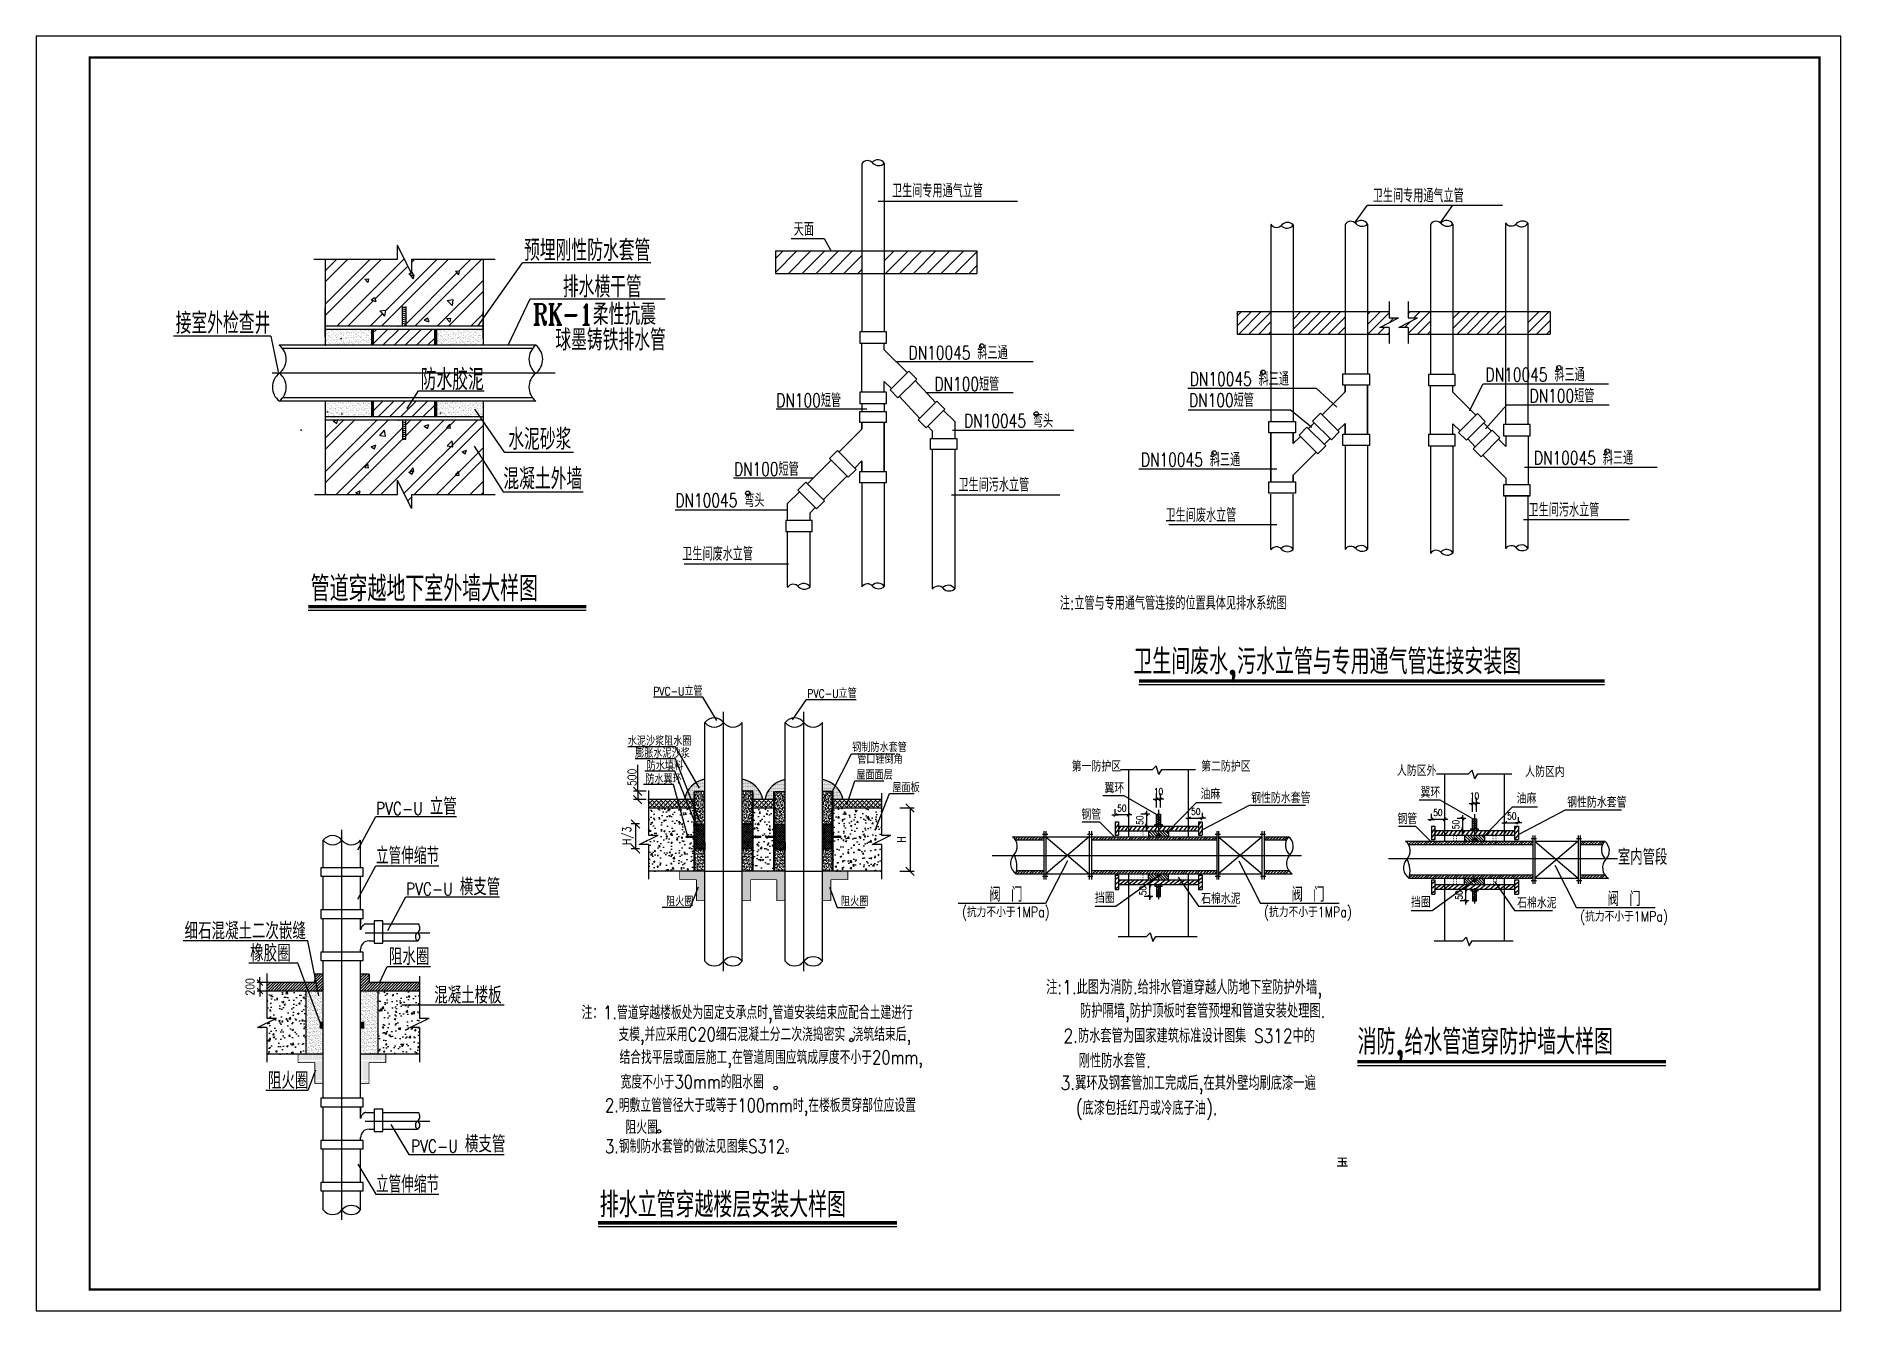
# Model space of a CAD drawing. Extents: x 1616582 to 1680868, y -138606 to -93201.
import ezdxf

# ---------------------------------------------------------------- set-up
doc = ezdxf.new("R2010")
doc.units = 0
doc.header["$LTSCALE"] = 35
doc.header["$MEASUREMENT"] = 0
doc.linetypes.add('DASHED', pattern=[0.75, 0.5, -0.25])
doc.linetypes.add('HIDDENX2', pattern=[0.75, 0.5, -0.25])
doc.layers.get('0').update_dxf_attribs({"linetype": 'CONTINUOUS'})
doc.layers.get('DEFPOINTS').update_dxf_attribs({"linetype": 'CONTINUOUS'})
for name, color, linetype in [('0P', 7, 'CONTINUOUS'), ('A', 7, 'DASHED'), ('HZ', 3, 'CONTINUOUS'), ('PLOT', 7, 'CONTINUOUS'), ('WALL', 51, 'CONTINUOUS'), ('图框', 135, 'CONTINUOUS'), ('排水', 2, 'CONTINUOUS')]:
    doc.layers.add(name, color=color, linetype=linetype)
doc.styles.add('163', font='SimSun.ttf', dxfattribs={"width": 0.99})
doc.styles.add('DIM_FONT', font='SIMPLEX', dxfattribs={"width": 0.8})
doc.styles.add('HZ', font='romant.shx', dxfattribs={"width": 0.8, "bigfont": 'hztxt.shx'})
doc.styles.add('HZTXT', font='txt', dxfattribs={"width": 0.8, "bigfont": 'HZTXT'})
doc.styles.add('HZTXT0', font='romant', dxfattribs={"width": 0.75, "bigfont": 'HZTXT0'})
doc.styles.add('HZTXT1', font='romant.shx', dxfattribs={"bigfont": 'HZTXT1.shx'})
doc.styles.add('ROMANT', font='ROMANT.SHX', dxfattribs={"width": 0.8})
doc.styles.add('STY53', font='COMPLEX', dxfattribs={"width": 0.6, "bigfont": 'HZTXT'})
doc.dimstyles.new('DIMA80', dxfattribs={"dimscale": 0.8, "dimtxt": 300, "dimasz": 1, "dimexe": 250, "dimexo": 300, "dimgap": 150, "dimtad": 1, "dimdec": 0, "dimzin": 0, "dimdsep": 46, "dimtxsty": 'DIM_FONT', "dimblk": '_DIMX', "dimcen": 0.09, "dimse1": 1, "dimclrt": 7, "dimadec": 0, "dimazin": 0, "dimtfac": 1, "dimtdec": 0, "dimtix": 1, "dimtmove": 2, "dimatfit": 3, "dimldrblk": '_DIMX', "dimfxl": 1, "dimtolj": 1, "dimtzin": 0, "dimarcsym": 0})
doc.dimstyles.new('DIMB80', dxfattribs={"dimscale": 0.8, "dimtxt": 300, "dimasz": 1, "dimexe": 250, "dimexo": 300, "dimgap": 150, "dimtad": 1, "dimdec": 0, "dimzin": 0, "dimdsep": 46, "dimtxsty": 'DIM_FONT', "dimblk": '_DIMX', "dimcen": 0.09, "dimse2": 1, "dimclrt": 7, "dimadec": 0, "dimazin": 0, "dimtfac": 1, "dimtdec": 0, "dimtix": 1, "dimtmove": 2, "dimatfit": 3, "dimldrblk": '_DIMX', "dimfxl": 1, "dimtolj": 1, "dimtzin": 0, "dimarcsym": 0})
doc.dimstyles.new('DIMN80', dxfattribs={"dimscale": 0.8, "dimtxt": 300, "dimasz": 1, "dimexe": 250, "dimexo": 300, "dimgap": 150, "dimtad": 1, "dimdec": 0, "dimzin": 0, "dimdsep": 46, "dimtxsty": 'DIM_FONT', "dimblk": '_DIMX', "dimcen": 0.09, "dimclrt": 7, "dimadec": 0, "dimazin": 0, "dimtfac": 1, "dimtdec": 0, "dimtix": 1, "dimtmove": 2, "dimatfit": 3, "dimldrblk": '_DIMX', "dimfxl": 1, "dimtolj": 1, "dimtzin": 0, "dimarcsym": 0})
pattern_1 = [(45, (-51907.38, -33048.52), (-39.7747564, 39.7747564), []), (135, (-51907.38, -33048.52), (-39.7747564, -39.7747564), [])]

msp = doc.modelspace()

# ---------------------------------------------------------------- texts
at = {"color": 3, "width": 0.8}
for s, height, style, p in [('第一防护区', 382.5, 'HZTXT', (1653471.2, -119397.1)), ('第二防护区', 382.5, 'HZTXT', (1658081.5, -119397.1)), ('人防区外', 382.5, 'HZTXT', (1665053.2, -119554)), ('人防区内', 382.5, 'HZTXT', (1669621, -119591.9)), ('翼环', 382.5, 'HZTXT', (1654635.7, -120171.2)), ('油麻', 382.5, 'HZTXT', (1658059.2, -120385.9)), ('钢性防水套管', 382.5, 'HZTXT', (1659862, -120523.3)), ('翼环', 382.5, 'HZTXT', (1665893.8, -120328.1)), ('油麻', 382.5, 'HZTXT', (1669317.4, -120542.9)), ('钢管', 382.5, 'HZTXT', (1653814.5, -121112.5)), ('钢管', 382.5, 'HZTXT', (1665072.6, -121269.5)), ('钢性防水套管', 382.5, 'HZTXT', (1671120.1, -120680.3)), ('室内管段', 550.8, 'HZTXT', (1672924, -122717)), ('阀 门', 510, 'HZTXT', (1650536.1, -124030.2)), ('挡圈', 382.5, 'HZTXT', (1654292.7, -124080.7)), ('石棉水泥', 382.5, 'HZTXT', (1658076.1, -124108.9)), ('阀 门', 510, 'HZTXT', (1661298.7, -124030.2)), ('挡圈', 382.5, 'HZTXT', (1665550.9, -124237.6)), ('石棉水泥', 382.5, 'HZTXT', (1669334.3, -124265.9)), ('阀 门', 510, 'HZTXT', (1672556.9, -124187.1)), ('(抗力不小于1MPa)', 361.25, 'STY53', (1649562.4, -124578.9)), ('(抗力不小于1MPa)', 361.25, 'STY53', (1660325, -124578.9)), ('(抗力不小于1MPa)', 361.25, 'STY53', (1671583.1, -124735.9)), ('注:1.此图为消防.给排水管道穿越人防地下室防护外墙,', 500, 'STY53', (1652559.2, -127327.6)), ('防护隔墙,防护顶板时套管预埋和管道安装处理图.', 500, 'STY53', (1653766, -128168.1)), ('2.防水套管为国家建筑标准设计图集 S312中的', 500, 'STY53', (1653176.7, -129056.6)), ('刚性防水套管.', 500, 'STY53', (1653719.6, -129945.5)), ('3.翼环及钢套管加工完成后,在其外壁均刷底漆一遍', 500, 'STY53', (1653076.1, -130737.9)), ('(底漆包括红丹或冷底子油).', 500, 'STY53', (1653613.3, -131628.7))]:
    msp.add_text(s, height=height, dxfattribs=dict(at, style=style)).set_placement(p)
at = {"color": 0, "linetype": 'ByBlock', "char_height": 300, "attachment_point": 5, "rotation": 90, "style": 'ROMANT'}
for s, insert in [('\\A1;500', (1637805.6, -119602.9)), ('\\A1;H/3', (1637673, -121687.9)), ('\\A1;H', (1647406.2, -121819.7)), ('\\A1;200', (1624202.2, -127063.5))]:
    msp.add_mtext(s, dxfattribs=dict(at, insert=insert))
at = {"layer": '0P', "width": 0.75}
for s, height, style, p in [('卫生间专用通气立管', 480, 'HZTXT0', (1647070.1, -98949.1)), ('卫生间专用通气立管', 480, 'HZTXT0', (1664193.8, -99122.1)), ('天面', 480, 'HZTXT0', (1643568.3, -100317.2)), ('DN10045 斜三通', 480, 'HZTXT0', (1647656.7, -104718.9)), ('DN100短管', 480, 'HZTXT0', (1648579.4, -105833.6)), ('DN10045 斜三通', 480, 'HZTXT0', (1657674.4, -105654.8)), ('DN10045 斜三通', 480, 'HZTXT0', (1668209.8, -105498.6)), ('DN100短管', 480, 'HZTXT0', (1642944.6, -106415.5)), ('DN100短管', 480, 'HZTXT0', (1657649.7, -106409.7)), ('DN100短管', 480, 'HZTXT0', (1669777.6, -106254.4)), ('DN10045 弯头', 480, 'HZTXT0', (1649634.7, -107141.9)), ('DN10045 斜三通', 480, 'HZTXT0', (1655935.3, -108528.3)), ('DN10045 斜三通', 480, 'HZTXT0', (1669933.7, -108464.3)), ('DN100短管', 480, 'HZTXT0', (1641438.4, -108862.9)), (' 卫生间污水立管', 480, 'HZTXT0', (1649186.8, -109426.2)), ('DN10045 弯头', 480, 'HZTXT0', (1639352.7, -109973.7)), (' 卫生间污水立管', 480, 'HZTXT0', (1669494.5, -110317.5)), (' 卫生间废水立管', 480, 'HZTXT0', (1656566.7, -110504.6)), (' 卫生间废水立管', 480, 'HZTXT0', (1639350.7, -111883.7)), ('注:立管与专用通气管连接的位置具体见排水系统图', 480, 'HZ', (1653047.2, -113634.9)), (' 卫生间废水,污水立管与专用通气管连接安装图', 900, 'HZTXT1', (1655201.7, -115932.7))]:
    msp.add_text(s, height=height, dxfattribs=dict(at, style=style)).set_placement(p)
at = {"layer": 'HZ'}
for s, height, style, width, p in [('PVC-U立管', 300, 'HZ', 0.8, (1638565.9, -116687.2)), ('PVC-U立管', 300, 'HZ', 0.8, (1644053.3, -116767.6)), ('水泥沙浆阻水圈', 300, 'HZ', 0.8, (1637656.4, -118475.4)), ('膨胀水泥沙浆', 300, 'HZ', 0.8, (1637920.8, -118904.2)), ('钢制防水套管 ', 300, 'HZ', 0.8, (1645652.9, -118695.7)), (' 管口锉倒角', 300, 'HZ', 0.8, (1645665.1, -119115.8)), ('防水翼环', 300, 'HZ', 0.8, (1638284.6, -119822.6)), ('防水填料', 300, 'HZ', 0.8, (1638330.5, -119352.8)), ('屋面面层', 300, 'HZ', 0.8, (1645798.7, -119675.2)), ('屋面板', 300, 'HZ', 0.8, (1647084.2, -120131.7)), ('PVC-U ', 450, 'ROMANT', 0.8, (1628687.8, -120936.9)), ('立管', 600, 'HZ', 0.8, (1630606.4, -120936.9)), ('立管伸缩节', 600, 'HZ', 0.75, (1628687.8, -122694.4)), ('PVC-U ', 450, 'ROMANT', 0.8, (1629756.2, -123804.3)), ('横支管', 600, 'HZ', 0.8, (1631674.8, -123804.3)), ('阻火圈', 300, 'HZ', 0.8, (1639022, -124184.1)), ('阻火圈', 300, 'HZ', 0.8, (1645252.3, -124184.1)), ('细石混凝土二次嵌缝', 600, 'HZ', 0.8, (1621870.5, -125373.8)), ('橡胶圈', 600, 'HZ', 0.8, (1624206.4, -126165.3)), ('阻水圈', 600, 'HZ', 0.8, (1629148.3, -126287.7)), ('混凝土楼板', 600, 'HZ', 0.8, (1630762.4, -127661.5)), ('注：1.管道穿越楼板处为固定支承点时,管道安装结束应配合土建进行', 480, 'HZ', 0.8, (1636013.1, -128219.4)), ('支模,并应采用C20细石混凝土分二次浇捣密实 浇筑结束后,', 480, 'HZ', 0.8, (1637321.5, -128996.4)), ('消防,给水管道穿防护墙大样图', 900, 'HZTXT1', 0.75, (1663653.3, -129476.2)), ('结合找平层或面层施工,在管道周围应筑成厚度不小于20mm,', 480, 'HZ', 0.8, (1637361.1, -129813.9)), ('阻火圈', 600, 'HZ', 0.8, (1624840.8, -130701)), ('宽度不小于30mm的阻水圈', 480, 'HZ', 0.8, (1637400.6, -130688.6)), ('2.明敷立管管径大于或等于100mm时,在楼板贯穿部位应设置 ', 480, 'HZ', 0.8, (1636843.9, -131524.2)), (' 阻火圈 ', 480, 'HZ', 0.8, (1637311.7, -132300.7)), ('横支管', 600, 'HZ', 0.8, (1631855.3, -132963.9)), ('PVC-U ', 450, 'ROMANT', 0.8, (1629936.7, -132963.9)), ('3.钢制防水套管的做法见图集S312。 ', 480, 'HZ', 0.8, (1636843.9, -132984.5)), ('立管伸缩节', 600, 'HZ', 0.75, (1628687.8, -134395.5)), ('排水立管穿越楼层安装大样图', 900, 'HZTXT1', 0.75, (1636657.1, -135277.2))]:
    msp.add_text(s, height=height, dxfattribs=dict(at, style=style, width=width)).set_placement(p)
at = {"layer": '排水', "width": 0.75}
for s, height, style, p in [('预埋刚性防水套管', 750, 'HZ', (1633960.3, -101208.4)), (' 排水横干管', 750, 'HZ', (1634957.3, -102510.7)), ('RK-1柔性抗震 ', 750, 'HZ', (1634268, -103488.9)), ('接室外检查井', 750, 'HZ', (1621552.2, -103802.3)), (' 球墨铸铁排水管', 750, 'HZ', (1634688.6, -104399.5)), ('防水胶泥', 750, 'HZ', (1630280, -105809)), ('水泥砂浆', 750, 'HZ', (1633399.6, -107937.9)), ('混凝土外墙', 750, 'HZ', (1633223.2, -109347.6)), ('管道穿越地下室外墙大样图', 900, 'HZTXT1', (1626361.4, -113336.4))]:
    msp.add_text(s, height=height, dxfattribs=dict(at, style=style)).set_placement(p)

# ---------------------------------------------------------------- blocks, each defined once
blk = doc.blocks.new('_OBLIQUE')
at = {"color": 0, "linetype": 'ByBlock'}
blk.add_line((-0.5, -0.5), (0.5, 0.5), dxfattribs=at)
blk = doc.blocks.new('_DIMX')
blk.add_line((-150, 0), (150, 0))
at = {"const_width": 50}
blk.add_lwpolyline([(-70, -70), (70, 70)], dxfattribs=at)
blk = doc.blocks.new('*D22')
at = {"color": 0, "linetype": 'ByBlock', "ltscale": 8}
for p, q in [((1667617, -124006), (1667305, -124006)), ((1667505, -123577), (1667505, -123576)), ((1667505, -124006), (1667505, -123578)), ((1667505, -124006), (1667505, -124007))]:
    blk.add_line(p, q, dxfattribs=at)
at = {"layer": 'DEFPOINTS', "color": 0, "linetype": 'ByBlock', "ltscale": 8}
for p in [(1667505, -123578), (1667857, -123578), (1667857, -124006)]:
    blk.add_point(p, dxfattribs=at)
at = {"color": 0, "linetype": 'ByBlock', "ltscale": 8, "xscale": 0.8, "yscale": 0.8, "zscale": 0.8}
for p, rotation in [((1667505, -123578), 270), ((1667505, -124006), 90)]:
    blk.add_blockref('_DIMX', p, dxfattribs=dict(at, rotation=rotation))
at = {"color": 7, "linetype": 'ByBlock', "ltscale": 8, "insert": (1667265, -123792), "char_height": 240, "attachment_point": 5, "rotation": 90, "style": 'DIM_FONT'}
blk.add_mtext('\\A1;50', dxfattribs=at)
blk = doc.blocks.new('*D21')
at = {"color": 0, "linetype": 'ByBlock', "ltscale": 8}
for p, q in [((1667747, -120538), (1667746, -120538)), ((1667748, -120836), (1667748, -120338)), ((1667892, -120537), (1667748, -120538)), ((1667892, -120537), (1667748, -120538)), ((1667893, -120836), (1667892, -120337)), ((1667893, -120537), (1667894, -120537))]:
    blk.add_line(p, q, dxfattribs=at)
at = {"layer": 'DEFPOINTS', "color": 0, "linetype": 'ByBlock', "ltscale": 8}
for p in [(1667748, -120538), (1667748, -121076), (1667893, -121076)]:
    blk.add_point(p, dxfattribs=at)
at = {"color": 0, "linetype": 'ByBlock', "ltscale": 8, "xscale": 0.8, "yscale": 0.8, "zscale": 0.8}
for p, rotation in [((1667748, -120538), 0.03865189573287905), ((1667892, -120537), 180.0386518957329)]:
    blk.add_blockref('_DIMX', p, dxfattribs=dict(at, rotation=rotation))
at = {"color": 7, "linetype": 'ByBlock', "ltscale": 8, "insert": (1667820, -120268), "char_height": 240, "attachment_point": 5, "rotation": 0.03865, "style": 'DIM_FONT'}
blk.add_mtext('\\A1;10', dxfattribs=at)
blk = doc.blocks.new('*D20')
at = {"color": 0, "linetype": 'ByBlock', "ltscale": 8}
for p, q in [((1667506, -121071), (1667194, -121071)), ((1667394, -121070), (1667394, -121069)), ((1667394, -121071), (1667394, -121498)), ((1667394, -121499), (1667394, -121500))]:
    blk.add_line(p, q, dxfattribs=at)
at = {"layer": 'DEFPOINTS', "color": 0, "linetype": 'ByBlock', "ltscale": 8}
for p in [(1667394, -121498), (1667746, -121071), (1667746, -121498)]:
    blk.add_point(p, dxfattribs=at)
at = {"color": 0, "linetype": 'ByBlock', "ltscale": 8, "xscale": 0.8, "yscale": 0.8, "zscale": 0.8}
for p, rotation in [((1667394, -121071), 270), ((1667394, -121498), 90)]:
    blk.add_blockref('_DIMX', p, dxfattribs=dict(at, rotation=rotation))
at = {"color": 7, "linetype": 'ByBlock', "ltscale": 8, "insert": (1667154, -121284), "char_height": 240, "attachment_point": 5, "rotation": 90, "style": 'DIM_FONT'}
blk.add_mtext('\\A1;50', dxfattribs=at)
blk = doc.blocks.new('*D19')
at = {"color": 0, "linetype": 'ByBlock', "ltscale": 8}
for p, q in [((1666279, -121098), (1666278, -121098)), ((1666280, -121061), (1666280, -120898)), ((1666750, -121098), (1666280, -121098)), ((1666751, -121098), (1666751, -121098))]:
    blk.add_line(p, q, dxfattribs=at)
at = {"layer": 'DEFPOINTS', "color": 0, "linetype": 'ByBlock', "ltscale": 8}
for p in [(1666280, -121098), (1666280, -121301), (1666750, -121301)]:
    blk.add_point(p, dxfattribs=at)
at = {"color": 0, "linetype": 'ByBlock', "ltscale": 8, "xscale": 0.8, "yscale": 0.8, "zscale": 0.8}
blk.add_blockref('_DIMX', (1666280, -121098), dxfattribs=at)
at = {"color": 0, "linetype": 'ByBlock', "ltscale": 8, "xscale": 0.8, "yscale": 0.8, "zscale": 0.8, "rotation": 180}
blk.add_blockref('_DIMX', (1666750, -121098), dxfattribs=at)
at = {"color": 7, "linetype": 'ByBlock', "ltscale": 8, "insert": (1666515, -120858), "char_height": 240, "attachment_point": 5, "style": 'DIM_FONT'}
blk.add_mtext('\\A1;50', dxfattribs=at)
blk = doc.blocks.new('*D18')
at = {"color": 0, "linetype": 'ByBlock', "ltscale": 8}
for p, q in [((1668911, -121218), (1668910, -121218)), ((1668911, -121218), (1669381, -121218)), ((1669381, -121181), (1669381, -121018)), ((1669382, -121218), (1669383, -121218))]:
    blk.add_line(p, q, dxfattribs=at)
at = {"layer": 'DEFPOINTS', "color": 0, "linetype": 'ByBlock', "ltscale": 8}
for p in [(1668911, -121421), (1669381, -121218), (1669381, -121421)]:
    blk.add_point(p, dxfattribs=at)
at = {"color": 0, "linetype": 'ByBlock', "ltscale": 8, "xscale": 0.8, "yscale": 0.8, "zscale": 0.8}
blk.add_blockref('_DIMX', (1668911, -121218), dxfattribs=at)
at = {"color": 0, "linetype": 'ByBlock', "ltscale": 8, "xscale": 0.8, "yscale": 0.8, "zscale": 0.8, "rotation": 180}
blk.add_blockref('_DIMX', (1669381, -121218), dxfattribs=at)
at = {"color": 7, "linetype": 'ByBlock', "ltscale": 8, "insert": (1669146, -120978), "char_height": 240, "attachment_point": 5, "style": 'DIM_FONT'}
blk.add_mtext('\\A1;50', dxfattribs=at)
blk = doc.blocks.new('*D17')
at = {"color": 0, "linetype": 'ByBlock', "ltscale": 8}
for p, q in [((1656490, -120680), (1656490, -120181)), ((1656635, -120679), (1656634, -120180)), ((1656489, -120381), (1656488, -120381)), ((1656634, -120380), (1656490, -120381)), ((1656634, -120380), (1656490, -120381)), ((1656635, -120380), (1656636, -120380))]:
    blk.add_line(p, q, dxfattribs=at)
at = {"layer": 'DEFPOINTS', "color": 0, "linetype": 'ByBlock', "ltscale": 8}
for p in [(1656490, -120381), (1656490, -120920), (1656635, -120919)]:
    blk.add_point(p, dxfattribs=at)
at = {"color": 0, "linetype": 'ByBlock', "ltscale": 8, "xscale": 0.8, "yscale": 0.8, "zscale": 0.8}
for p, rotation in [((1656490, -120381), 0.03865189573287905), ((1656634, -120380), 180.0386518957329)]:
    blk.add_blockref('_DIMX', p, dxfattribs=dict(at, rotation=rotation))
at = {"color": 7, "linetype": 'ByBlock', "ltscale": 8, "insert": (1656562, -120111), "char_height": 240, "attachment_point": 5, "rotation": 0.03865, "style": 'DIM_FONT'}
blk.add_mtext('\\A1;10', dxfattribs=at)
blk = doc.blocks.new('*D16')
at = {"color": 0, "linetype": 'ByBlock', "ltscale": 8}
for p, q in [((1656248, -120914), (1655936, -120914)), ((1656136, -120913), (1656136, -120912)), ((1656136, -120914), (1656136, -121341)), ((1656136, -121342), (1656136, -121343))]:
    blk.add_line(p, q, dxfattribs=at)
at = {"layer": 'DEFPOINTS', "color": 0, "linetype": 'ByBlock', "ltscale": 8}
for p in [(1656136, -121341), (1656488, -120914), (1656488, -121341)]:
    blk.add_point(p, dxfattribs=at)
at = {"color": 0, "linetype": 'ByBlock', "ltscale": 8, "xscale": 0.8, "yscale": 0.8, "zscale": 0.8}
for p, rotation in [((1656136, -120914), 270), ((1656136, -121341), 90)]:
    blk.add_blockref('_DIMX', p, dxfattribs=dict(at, rotation=rotation))
at = {"color": 7, "linetype": 'ByBlock', "ltscale": 8, "insert": (1655896, -121127), "char_height": 240, "attachment_point": 5, "rotation": 90, "style": 'DIM_FONT'}
blk.add_mtext('\\A1;50', dxfattribs=at)
blk = doc.blocks.new('*D15')
at = {"color": 0, "linetype": 'ByBlock', "ltscale": 8}
for p, q in [((1655022, -120904), (1655022, -120741)), ((1655021, -120941), (1655020, -120941)), ((1655492, -120941), (1655022, -120941)), ((1655493, -120941), (1655493, -120941))]:
    blk.add_line(p, q, dxfattribs=at)
at = {"layer": 'DEFPOINTS', "color": 0, "linetype": 'ByBlock', "ltscale": 8}
for p in [(1655022, -120941), (1655022, -121144), (1655492, -121144)]:
    blk.add_point(p, dxfattribs=at)
at = {"color": 0, "linetype": 'ByBlock', "ltscale": 8, "xscale": 0.8, "yscale": 0.8, "zscale": 0.8}
blk.add_blockref('_DIMX', (1655022, -120941), dxfattribs=at)
at = {"color": 0, "linetype": 'ByBlock', "ltscale": 8, "xscale": 0.8, "yscale": 0.8, "zscale": 0.8, "rotation": 180}
blk.add_blockref('_DIMX', (1655492, -120941), dxfattribs=at)
at = {"color": 7, "linetype": 'ByBlock', "ltscale": 8, "insert": (1655257, -120701), "char_height": 240, "attachment_point": 5, "style": 'DIM_FONT'}
blk.add_mtext('\\A1;50', dxfattribs=at)
blk = doc.blocks.new('*D14')
at = {"color": 0, "linetype": 'ByBlock', "ltscale": 8}
for p, q in [((1657652, -121061), (1657652, -121061)), ((1657653, -121061), (1658123, -121061)), ((1658123, -121024), (1658123, -120861)), ((1658124, -121061), (1658125, -121061))]:
    blk.add_line(p, q, dxfattribs=at)
at = {"layer": 'DEFPOINTS', "color": 0, "linetype": 'ByBlock', "ltscale": 8}
for p in [(1657653, -121264), (1658123, -121061), (1658123, -121264)]:
    blk.add_point(p, dxfattribs=at)
at = {"color": 0, "linetype": 'ByBlock', "ltscale": 8, "xscale": 0.8, "yscale": 0.8, "zscale": 0.8}
blk.add_blockref('_DIMX', (1657653, -121061), dxfattribs=at)
at = {"color": 0, "linetype": 'ByBlock', "ltscale": 8, "xscale": 0.8, "yscale": 0.8, "zscale": 0.8, "rotation": 180}
blk.add_blockref('_DIMX', (1658123, -121061), dxfattribs=at)
at = {"color": 7, "linetype": 'ByBlock', "ltscale": 8, "insert": (1657888, -120821), "char_height": 240, "attachment_point": 5, "style": 'DIM_FONT'}
blk.add_mtext('\\A1;50', dxfattribs=at)
blk = doc.blocks.new('*D13')
at = {"color": 0, "linetype": 'ByBlock', "ltscale": 8}
for p, q in [((1656247, -123420), (1656247, -123419)), ((1656247, -123849), (1656247, -123421)), ((1656359, -123849), (1656047, -123849)), ((1656247, -123849), (1656247, -123850))]:
    blk.add_line(p, q, dxfattribs=at)
at = {"layer": 'DEFPOINTS', "color": 0, "linetype": 'ByBlock', "ltscale": 8}
for p in [(1656247, -123421), (1656599, -123421), (1656599, -123849)]:
    blk.add_point(p, dxfattribs=at)
at = {"color": 0, "linetype": 'ByBlock', "ltscale": 8, "xscale": 0.8, "yscale": 0.8, "zscale": 0.8}
for p, rotation in [((1656247, -123421), 270), ((1656247, -123849), 90)]:
    blk.add_blockref('_DIMX', p, dxfattribs=dict(at, rotation=rotation))
at = {"color": 7, "linetype": 'ByBlock', "ltscale": 8, "insert": (1656007, -123635), "char_height": 240, "attachment_point": 5, "rotation": 90, "style": 'DIM_FONT'}
blk.add_mtext('\\A1;50', dxfattribs=at)
blk = doc.blocks.new('网易暖通图签-new')
blk.add_hatch(color=1).paths.add_polyline_path([(143, 252, 1), (142, 252, 1)])
at = {"color": 7}
for p, q in [((120, 234), (120, 264)), ((120, 264), (187, 264)), ((187, 234), (120, 234)), ((122, 236), (122, 262)), ((122, 262), (186, 262)), ((122, 250), (186, 250)), ((186, 236), (122, 236)), ((186, 262), (186, 236)), ((187, 264), (187, 234))]:
    blk.add_line(p, q, dxfattribs=at)
at = {"color": 3, "style": '163'}
for s, height, p in [('中国暖通行业网络家园；因为专业，所以完美', 1.84, (126, 246)), ('编辑部：ivpinfo@service.netease.com', 1.63, (132, 241)), ('=', 4, (133, 257)), ('网易  NETEASE ', 3.2, (139, 257))]:
    blk.add_text(s, height=height, dxfattribs=at).set_placement(p)
at = {"color": 1, "style": '163'}
for s, height, p in [('网易  暖通   co.163.com', 2.27, (135, 252)), ('本图纸由浩辰ICAD软件提供技术支持', 1.49, (135, 237))]:
    blk.add_text(s, height=height, dxfattribs=at).set_placement(p)
at = {"color": 3, "style": '163', "text_generation_flag": 2}
blk.add_text('=', height=4, dxfattribs=at).set_placement((174, 257))

# ---------------------------------------------------------------- dimensions: what is measured, and where the dimension line sits
at = {"color": 3, "linetype": 'Continuous'}
for base, p1, p2, picture, middle in [((1656489.8, -120380.6), (1656634.7, -120919.4), (1656490.2, -120919.5), '*D17', (1656561.9, -120111.2)), ((1667748, -120537.5), (1667892.8, -121076.4), (1667748.3, -121076.5), '*D21', (1667820.1, -120268.1))]:
    dim = msp.add_linear_dim(base=base, p1=p1, p2=p2, angle=180.038652, text='10', dimstyle='DIMN80', dxfattribs=at)
    dim.commit()
    dim.dimension.update_dxf_attribs({"geometry": picture, "text_midpoint": middle, "dimtype": 129})
for p1, p2, distance, picture, middle in [((1655491.7, -121144.3), (1655021.7, -121144.3), -203.1, '*D15', (1655256.7, -120701.1)), ((1657653.3, -121264.1), (1658123.3, -121264.1), 203.2, '*D14', (1657888.3, -120821)), ((1666749.9, -121301.2), (1666279.8, -121301.2), -203.1, '*D19', (1666514.8, -120858.1)), ((1668911.4, -121421.1), (1669381.5, -121421.1), 203.2, '*D18', (1669146.4, -120977.9))]:
    dim = msp.add_aligned_dim(p1=p1, p2=p2, distance=distance, text='50', dimstyle='DIMA80')
    dim.commit()
    dim.dimension.update_dxf_attribs({"geometry": picture, "text_midpoint": middle})
for p1, p2, distance, picture, middle in [((1656488.1, -120913.6), (1656488.1, -121341.1), -351.9, '*D16', (1655896.2, -121127.4)), ((1667746.3, -121070.5), (1667746.3, -121498.1), -351.9, '*D20', (1667154.4, -121284.3)), ((1656598.6, -123848.6), (1656598.6, -123421.1), 351.9, '*D13', (1656006.7, -123634.9)), ((1667856.8, -124005.6), (1667856.8, -123578), 351.9, '*D22', (1667264.9, -123791.8))]:
    dim = msp.add_aligned_dim(p1=p1, p2=p2, distance=distance, text='50', dimstyle='DIMB80', dxfattribs=at)
    dim.commit()
    dim.dimension.update_dxf_attribs({"geometry": picture, "text_midpoint": middle})

# ---------------------------------------------------------------- hatches: boundary and pattern name
h = msp.add_hatch()
h.set_pattern_fill('DOTS', color=256, scale=450, style=0)
h.set_pattern_definition([(0, (1671183.56, -126751.792), (14.0625, 28.125), [0, -28.125])])
h.paths.add_polyline_path([(1640404.5, -119669.3, 0.3140144), (1639673.3, -120396.5), (1640029.5, -120396.5), (1640029.5, -120096.5), (1640404.5, -120096.5)])
h = msp.add_hatch()
h.set_pattern_fill('AR-SAND', color=256, scale=45, style=0)
h.set_pattern_definition([(37.5, (1671183.56, -126751.79), (-2.8347, 86.70707), [0, -68.4, 0, -76.5, 0, -73.125]), (7.5, (1671183.56, -126751.79), (79.63995, 126.99657), [0, -36.9, 0, -61.65, 0, -23.625]), (327.5, (1671128.21, -126751.79), (140.13638, 0.25466), [0, -22.5, 0, -81, 0, -105.75]), (317.5, (1671128.21, -126751.79), (135.2757, 39.4954), [0, -11.25, 0, -53.1, 0, -60.75])])
h.paths.add_polyline_path([(1640404.5, -120096.5), (1640029.5, -120096.5), (1640029.5, -121261.3), (1640404.5, -121261.3)])
h.paths.add_polyline_path([(1640404.5, -122148.8), (1640029.5, -122148.8), (1640029.5, -122946.5), (1640404.5, -122946.5)])
h = msp.add_hatch()
h.set_pattern_fill('DOTS', color=256, scale=450, style=0)
h.set_pattern_definition([(180, (1610952.885, -126751.792), (-14.0625, 28.125), [0, -28.125])])
h.paths.add_polyline_path([(1641732, -119669.3, -0.3140144), (1642463.2, -120396.5), (1642107, -120396.5), (1642107, -120096.5), (1641732, -120096.5)])
h = msp.add_hatch()
h.set_pattern_fill('AR-SAND', color=256, scale=45, style=0)
h.set_pattern_definition([(142.5, (1610952.885, -126751.79), (2.8347, 86.70707), [0, -68.4, 0, -76.5, 0, -73.125]), (172.5, (1610952.88, -126751.79), (-79.63995, 126.99657), [0, -36.9, 0, -61.65, 0, -23.625]), (212.5, (1611008.235, -126751.79), (-140.13638, 0.25466), [0, -22.5, 0, -81, 0, -105.75]), (222.5, (1611008.23, -126751.79), (-135.2757, 39.4954), [0, -11.25, 0, -53.1, 0, -60.75])])
h.paths.add_polyline_path([(1641732, -120096.5), (1642107, -120096.5), (1642107, -121261.3), (1641732, -121261.3)])
h.paths.add_polyline_path([(1641732, -122148.8), (1642107, -122148.8), (1642107, -122946.5), (1641732, -122946.5)])
h = msp.add_hatch()
h.set_pattern_fill('DOTS', color=256, scale=450, style=0)
h.set_pattern_definition([(0, (-51907.377, -33048.52), (14.0625, 28.125), [0, -28.125])])
h.paths.add_polyline_path([(1643265.2, -119679.7, 0.3140144), (1642534, -120406.9), (1642890.2, -120406.9), (1642890.2, -120106.9), (1643265.2, -120106.9)])
h = msp.add_hatch()
h.set_pattern_fill('AR-SAND', color=256, scale=45, style=0)
h.set_pattern_definition([(37.5, (1674044.29, -126762.145), (-2.8347, 86.70707), [0, -68.4, 0, -76.5, 0, -73.125]), (7.5, (1674044.29, -126762.14), (79.63995, 126.99657), [0, -36.9, 0, -61.65, 0, -23.625]), (327.5, (1673988.94, -126762.145), (140.13638, 0.25466), [0, -22.5, 0, -81, 0, -105.75]), (317.5, (1673988.94, -126762.14), (135.2757, 39.4954), [0, -11.25, 0, -53.1, 0, -60.75])])
h.paths.add_polyline_path([(1643265.2, -120106.9), (1642890.2, -120106.9), (1642890.2, -121271.7), (1643265.2, -121271.7)])
h.paths.add_polyline_path([(1643265.2, -122159.1), (1642890.2, -122159.1), (1642890.2, -122956.9), (1643265.2, -122956.9)])
h = msp.add_hatch()
h.set_pattern_fill('DOTS', color=256, scale=450, style=0)
h.set_pattern_definition([(180, (1613813.618, -126762.145), (-14.0625, 28.125), [0, -28.125])])
h.paths.add_polyline_path([(1644592.7, -119679.7, -0.3140144), (1645323.9, -120406.9), (1644967.7, -120406.9), (1644967.7, -120106.9), (1644592.7, -120106.9)])
h = msp.add_hatch()
h.set_pattern_fill('AR-SAND', color=256, scale=45, style=0)
h.set_pattern_definition([(142.5, (1613813.62, -126762.145), (2.8347, 86.70707), [0, -68.4, 0, -76.5, 0, -73.125]), (172.5, (1613813.62, -126762.14), (-79.63995, 126.99657), [0, -36.9, 0, -61.65, 0, -23.625]), (212.5, (1613868.97, -126762.145), (-140.13638, 0.25466), [0, -22.5, 0, -81, 0, -105.75]), (222.5, (1613868.97, -126762.14), (-135.2757, 39.4954), [0, -11.25, 0, -53.1, 0, -60.75])])
h.paths.add_polyline_path([(1644592.7, -120106.9), (1644967.7, -120106.9), (1644967.7, -121271.7), (1644592.7, -121271.7)])
h.paths.add_polyline_path([(1644592.7, -122159.1), (1644967.7, -122159.1), (1644967.7, -122956.9), (1644592.7, -122956.9)])
h = msp.add_hatch()
h.set_pattern_fill('AR-CONC', color=256, scale=75, style=0)
h.set_pattern_definition([(50, (1671183.56, -126751.8), (537.945, -47.064), [56.25, -618.75]), (355, (1671183.56, -126751.8), (-104.0635, 564.144), [45, -495]), (100.4514, (1671228.4, -126755.7), (433.882, 517.08), [47.805, -525.857]), (46.1842, (1671183.56, -126601.8), (800.431, -124.139), [84.375, -928.125]), (96.6356, (1671250.3, -126612.1), (700.997, 730.588), [71.708, -788.785]), (351.1842, (1671183.6, -126601.8), (700.996, 730.589), [67.5, -742.5]), (21, (1671258.56, -126639.3), (447.68, -301.964), [56.25, -618.75]), (326, (1671258.56, -126639.3), (182.4865, 543.8625), [45, -495]), (71.4514, (1671295.87, -126664.46), (630.167, 241.898), [47.805, -525.857]), (37.5, (1671183.56, -126751.8), (9.1199, 249.6704), [0, -489, 0, -502.5, 0, -496.875]), (7.5, (1671183.56, -126751.8), (197.3022, 295.8088), [0, -286.5, 0, -477.75, 0, -189.375]), (327.5, (1671016.3, -126751.8), (400.3668, -16.9162), [0, -187.5, 0, -585, 0, -776.25]), (317.5, (1670941.3, -126751.8), (437.3896, 75.0787), [0, -243.75, 0, -388.5, 0, -551.25])])
h.paths.add_polyline_path([(1640029.5, -120696.5), (1638398.3, -120696.5), (1638398.3, -121661), (1638734.3, -121661), (1638062.3, -121997), (1638398.3, -121997), (1638398.3, -122946.5), (1640029.5, -122946.5)])
h.paths.add_polyline_path([(1642872.4, -120696.5), (1642107, -120696.5), (1642107, -122946.5), (1642872.4, -122946.5)])
h.paths.add_polyline_path([(1646695.7, -121997), (1646359.7, -121997), (1647031.7, -121661), (1646695.7, -121661), (1646695.7, -120696.5), (1644967.7, -120696.5), (1644949.9, -120696.5), (1644949.9, -122946.5), (1646695.7, -122946.5)])
h = msp.add_hatch()
h.set_pattern_fill('SACNCR', color=256, scale=1200, style=0)
h.set_pattern_definition([(45, (1671183.56, -126751.79), (-79.5495, 79.5495), []), (45, (1671263.11, -126751.79), (-79.5495, 79.5495), [0, -112.5])])
h.paths.add_polyline_path([(1640029.5, -120396.5), (1638398.3, -120396.5), (1638398.3, -120696.5), (1640029.5, -120696.5)])
h.paths.add_polyline_path([(1642872.4, -120396.5), (1642107, -120396.5), (1642107, -120696.5), (1642872.4, -120696.5)])
h.paths.add_polyline_path([(1644967.7, -120396.5), (1644949.9, -120396.5), (1644949.9, -120696.5), (1644967.7, -120696.5), (1646695.7, -120696.5), (1646695.7, -120396.5)])
h = msp.add_hatch()
h.set_pattern_fill('ANSI37', color=256, scale=450, style=0)
h.set_pattern_definition([(45, (1671183.56, -126751.79), (-39.77476, 39.77476), []), (135, (1671183.56, -126751.79), (-39.77476, -39.77476), [])])
h.paths.add_polyline_path([(1640404.5, -121261.3), (1640029.5, -121261.3), (1640029.5, -122148.8), (1640404.5, -122148.8), (1640404.5, -121915.4)])
h = msp.add_hatch()
h.set_pattern_fill('ANSI37', color=256, scale=450, style=0)
h.set_pattern_definition(pattern_1)
h.paths.add_polyline_path([(1641732, -121261.3), (1642107, -121261.3), (1642107, -122148.8), (1641732, -122148.8), (1641732, -121915.4)])
h = msp.add_hatch()
h.set_pattern_fill('ANSI37', color=256, scale=450, style=0)
h.set_pattern_definition(pattern_1)
h.paths.add_polyline_path([(1643265.2, -121271.7), (1642890.2, -121271.7), (1642890.2, -122159.1), (1643265.2, -122159.1), (1643265.2, -121925.8)])
h = msp.add_hatch()
h.set_pattern_fill('ANSI37', color=256, scale=450, style=0)
h.set_pattern_definition(pattern_1)
h.paths.add_polyline_path([(1644592.7, -121271.7), (1644967.7, -121271.7), (1644967.7, -122159.1), (1644592.7, -122159.1), (1644592.7, -121925.8)])
h = msp.add_hatch()
h.set_pattern_fill('DOTS', color=256, scale=600, style=0)
h.set_pattern_definition([(0, (1653325.83, -126751.792), (18.75, 37.5), [0, -37.5])])
h.paths.add_polyline_path([(1640404.5, -123996.5), (1640404.5, -122946.5), (1639504.5, -122946.5), (1639504.5, -123246.5), (1640104.5, -123246.5), (1640104.5, -123996.5)])
h.paths.add_polyline_path([(1642965.2, -123246.5), (1642965.2, -123996.5), (1643265.2, -123996.5), (1643265.2, -122946.5), (1641732, -122946.5), (1641732, -123996.5), (1642032, -123996.5), (1642032, -123246.5)])
h.paths.add_polyline_path([(1644592.7, -123996.5), (1644892.7, -123996.5), (1644892.7, -123246.5), (1645492.7, -123246.5), (1645492.7, -122946.5), (1644592.7, -122946.5)])
at = {"layer": '0P'}
h = msp.add_hatch(dxfattribs=at)
h.set_pattern_fill('ANSI31', color=256, scale=2000, style=0)
h.set_pattern_definition([(45, (-71559.98, -32736.35), (-176.776695, 176.776695), [])])
h.paths.add_polyline_path([(1660562.4, -103015.7), (1659363.1, -103015.7), (1659363.1, -103815.7), (1660562.4, -103815.7)])
h.paths.add_polyline_path([(1663205.5, -103815.7), (1663205.5, -103015.7), (1661362.4, -103015.7), (1661362.4, -103815.7)])
h.paths.add_polyline_path([(1664005.5, -103815.7), (1664775.1, -103815.7), (1664775.1, -103575.3), (1664439.1, -103575.3), (1665111.1, -103239.3), (1664775.1, -103239.3), (1664775.1, -103015.7), (1664005.5, -103015.7)])
h.paths.add_polyline_path([(1666247.7, -103815.7), (1666247.7, -103015.7), (1665452.7, -103015.7), (1665452.7, -103239.3), (1665788.7, -103239.3), (1665116.7, -103575.3), (1665452.7, -103575.3), (1665452.7, -103815.7)])
h.paths.add_polyline_path([(1668922.2, -103815.7), (1668922.2, -103015.7), (1667047.7, -103015.7), (1667047.7, -103815.7)])
h.paths.add_polyline_path([(1669722.2, -103815.7), (1670515.3, -103815.7), (1670515.3, -103015.7), (1669722.2, -103015.7)])
h = msp.add_hatch(dxfattribs=at)
h.set_pattern_fill('AR-CONC', color=256, scale=80, style=0)
h.set_pattern_definition([(50, (-64729.44, -33630.75), (573.80815, -50.20171), [60, -660]), (355, (-64729.44, -33630.75), (-111.00107, 601.7537), [48, -528]), (100.4514, (-64681.6, -33634.93), (462.8075, 551.55163), [50.99215, -560.91369]), (46.1842, (-64729.44, -33470.75), (853.79284, -132.4152), [90, -990]), (96.6356, (-64658.3, -33481.8), (747.73016, 779.2943), [76.48823, -841.3704]), (351.1842, (-64729.44, -33470.75), (747.72956, 779.2949), [72, -792]), (21, (-64649.44, -33510.75), (477.52564, -322.09511), [60, -660]), (326, (-64649.44, -33510.75), (194.65227, 580.12004), [48, -528]), (71.4514, (-64609.65, -33537.6), (672.1781, 258.0244), [50.99215, -560.91369]), (37.5, (-64729.44, -33630.75), (9.727884, 266.315083), [0, -521.6, 0, -536, 0, -530]), (7.5, (-64729.44, -33630.75), (210.45563, 315.52937), [0, -305.6, 0, -509.6, 0, -202]), (327.5, (-64907.84, -33630.75), (427.05795, -18.043897), [0, -200, 0, -624, 0, -828]), (317.5, (-64987.84, -33630.75), (466.548935, 80.083986), [0, -260, 0, -414.4, 0, -588])])
h.paths.add_polyline_path([(1626194.8, -127213.5), (1624806, -127213.5), (1624806, -128178), (1625142, -128178), (1624522.7, -128487.6), (1624496.4, -128514), (1624806, -128514), (1624806, -129463.5), (1626194.8, -129463.5)])
h.paths.add_polyline_path([(1629906.8, -128514), (1630578.8, -128178), (1630242.8, -128178), (1630242.8, -127213.5), (1628757.2, -127213.5), (1628757.2, -129463.5), (1630242.8, -129463.5), (1630242.8, -128514)])
h = msp.add_hatch(dxfattribs=at)
h.set_pattern_fill('AR-SAND', color=256, scale=50, style=0)
h.set_pattern_definition([(37.5, (-64729.444, -33630.75), (-3.149668, 96.3411885), [0, -76, 0, -85, 0, -81.25]), (7.5, (-64729.44, -33630.75), (88.488835, 141.107303), [0, -41, 0, -68.5, 0, -26.25]), (327.5, (-64790.944, -33630.75), (155.707093, 0.2829527), [0, -25, 0, -90, 0, -117.5]), (317.5, (-64790.94, -33630.75), (150.30633, 43.883778), [0, -12.5, 0, -59, 0, -67.5])])
h.paths.add_polyline_path([(1626194.8, -129463.5), (1626812.3, -129463.5), (1626812.3, -127213.5), (1626194.8, -127213.5)])
h.paths.add_polyline_path([(1628757.2, -127213.5), (1628139.8, -127213.5), (1628139.8, -129463.5), (1628757.2, -129463.5)])
for points in [[(1626682.7, -128309), (1626812.5, -128309), (1626812.5, -128557.2), (1626682.7, -128557.2)], [(1628269.3, -128309), (1628139.5, -128309), (1628139.5, -128557.2), (1628269.3, -128557.2)]]:
    msp.add_hatch(color=256, dxfattribs=at).paths.add_polyline_path(points)
at = {"layer": 'PLOT', "linetype": 'Continuous'}
h = msp.add_hatch(color=256, dxfattribs=at)
h.paths.add_polyline_path([(1663303, -133469.1), (1663291.5, -133469.1)], flags=17)
edge = h.paths.add_edge_path()
edge.add_line((1662947, -133141), (1662970, -133151.9))
edge.add_line((1662970, -133151.9), (1663142.2, -133151.9))
edge.add_line((1663142.2, -133151.9), (1663280, -133151.9))
edge.add_line((1663280, -133151.9), (1663280, -133184.8))
edge.add_line((1663280, -133184.8), (1663130.7, -133184.8))
edge.add_line((1663130.7, -133184.8), (1663130.7, -133272.3))
edge.add_line((1663130.7, -133272.3), (1663268.6, -133272.3))
edge.add_line((1663268.6, -133272.3), (1663268.6, -133316))
edge.add_line((1663268.6, -133316), (1663222.6, -133316))
edge.add_line((1663222.6, -133316), (1663211.1, -133326.9))
edge.add_line((1663211.1, -133326.9), (1663257.1, -133370.7))
edge.add_line((1663257.1, -133370.7), (1663245.6, -133392.6))
edge.add_line((1663245.6, -133392.6), (1663211.1, -133403.5))
edge.add_line((1663211.1, -133403.5), (1663176.7, -133348.8))
edge.add_line((1663176.7, -133348.8), (1663188.2, -133316))
edge.add_line((1663188.2, -133316), (1663130.7, -133316))
edge.add_line((1663130.7, -133316), (1663130.7, -133425.4))
edge.add_line((1663130.7, -133425.4), (1663303, -133425.4))
edge.add_line((1663303, -133425.4), (1663291.5, -133469.1))
edge.add_line((1663280, -133469.1), (1663291.5, -133469.1))
edge.add_line((1663280, -133469.1), (1663268.6, -133469.1))
edge.add_line((1663268.6, -133469.1), (1663096.3, -133469.1))
edge.add_line((1663096.3, -133469.1), (1662924, -133469.1))
edge.add_line((1662924, -133469.1), (1662924, -133425.4))
edge.add_line((1662924, -133425.4), (1663084.8, -133425.4))
edge.add_line((1663084.8, -133425.4), (1663084.8, -133316))
edge.add_line((1663084.8, -133316), (1662958.5, -133316))
edge.add_line((1662958.5, -133316), (1662958.5, -133272.3))
edge.add_line((1662958.5, -133272.3), (1663084.8, -133272.3))
edge.add_line((1663084.8, -133272.3), (1663084.8, -133184.8))
edge.add_line((1663084.8, -133184.8), (1662947, -133184.8))
edge.add_line((1662947, -133184.8), (1662947, -133141))
at = {"layer": '排水'}
h = msp.add_hatch(dxfattribs=at)
h.set_pattern_fill('AR-SAND', color=256, scale=2250, style=0)
h.set_pattern_definition([(37.5, (1568046.7, -111800.7), (-141.74, 4335.35), [0, -3420, 0, -3825, 0, -3656.25]), (7.5, (1568046.7, -111800.7), (3982, 6349.83), [0, -1845, 0, -3082.5, 0, -1181.25]), (327.5, (1565279, -111800.7), (7006.82, 12.73), [0, -1125, 0, -4050, 0, -5287.5]), (317.5, (1565279, -111800.7), (6763.8, 1974.77), [0, -562.5, 0, -2655, 0, -3037.5])])
h.paths.add_polyline_path([(1626878.2, -103648.8), (1626878.2, -104211.3), (1628565.7, -104211.3), (1628565.7, -103648.8)])
h.paths.add_polyline_path([(1632503.2, -104211.3), (1632503.2, -103648.8), (1630815.7, -103648.8), (1630815.7, -104211.3)])
h.paths.add_polyline_path([(1628565.7, -106765.1), (1628565.7, -106202.6), (1626878.2, -106202.6), (1626878.2, -106765.1)])
h.paths.add_polyline_path([(1632503.2, -106765.1), (1632503.2, -106202.6), (1630815.7, -106202.6), (1630815.7, -106765.1)])

# ---------------------------------------------------------------- linework, layer by layer
at = {"color": 0}
for p, q in [((1642914.1, -101622.2), (1643682.1, -100854.2)), ((1642914.1, -101127.2), (1643187.1, -100854.2)), ((1643377, -101654.2), (1644177, -100854.2)), ((1643872, -101654.2), (1644672, -100854.2)), ((1644367, -101654.2), (1645167, -100854.2)), ((1644862, -101654.2), (1645662, -100854.2)), ((1646794.8, -101206.3), (1647146.9, -100854.2)), ((1646841.9, -101654.2), (1647641.9, -100854.2)), ((1647336.8, -101654.2), (1648136.8, -100854.2)), ((1647831.8, -101654.2), (1648631.8, -100854.2)), ((1648326.8, -101654.2), (1649126.8, -100854.2)), ((1648821.8, -101654.2), (1649621.8, -100854.2)), ((1649316.7, -101654.2), (1650092, -100879)), ((1645356.9, -101654.2), (1645994.8, -101016.3)), ((1645851.9, -101654.2), (1645994.8, -101511.3)), ((1649811.7, -101654.2), (1650092, -101373.9))]:
    msp.add_line(p, q, dxfattribs=at)
for p, q in [((1640332.2, -116744.5), (1638569, -116744.5)), ((1640826.9, -117581.9), (1640332.2, -116744.5)), ((1643530, -117558.8), (1644024.7, -116824.8)), ((1644024.7, -116824.8), (1645787.9, -116824.8)), ((1640404.5, -126154.7), (1640404.5, -117647.3)), ((1641732, -126154.7), (1641732, -117647.3)), ((1643265.2, -126154.7), (1643265.2, -117647.3)), ((1644592.7, -126154.7), (1644592.7, -117647.3)), ((1639361.1, -118515.3), (1637659.6, -118515.3)), ((1640211.8, -119984), (1639361.1, -118515.3)), ((1644927.6, -120142.8), (1645624.3, -118769.9)), ((1645624.3, -118769.9), (1647173, -118769.9)), ((1639351.1, -118944.2), (1637924, -118944.2)), ((1639333.6, -119382.5), (1638261.6, -119382.5)), ((1640194.2, -121589.2), (1639333.6, -119382.5)), ((1640211.8, -121150.9), (1639351.1, -118944.2)), ((1655202.8, -119322.3), (1656347.4, -119322.3)), ((1655492.1, -119322.3), (1655492.1, -121717.6)), ((1656474, -119188.3), (1656345.4, -119324.3)), ((1656572.2, -119498.1), (1656474, -119188.3)), ((1656572.2, -119495.1), (1656678.1, -119321.3)), ((1656572.2, -119498.1), (1656678.1, -119324.3)), ((1656677.5, -119322.3), (1657884.8, -119322.3)), ((1657617.1, -119322.3), (1657617.1, -121717.6)), ((1666461, -119479.2), (1667605.5, -119479.2)), ((1666750.3, -119479.2), (1666750.3, -121874.6)), ((1667732.1, -119345.3), (1667603.6, -119481.3)), ((1667830.4, -119655.1), (1667732.1, -119345.3)), ((1667830.4, -119652), (1667936.3, -119478.3)), ((1667830.4, -119655.1), (1667936.3, -119481.3)), ((1667935.7, -119479.2), (1669143, -119479.2)), ((1668875.3, -119479.2), (1668875.3, -121874.6)), ((1639287.7, -119852.3), (1638215.7, -119852.3)), ((1638398.3, -120068.6), (1638398.3, -121661)), ((1639792.7, -121726.7), (1639287.7, -119852.3)), ((1640029.5, -120096.5), (1640404.5, -120096.5)), ((1642107, -120096.5), (1641732, -120096.5)), ((1642890.2, -120106.9), (1643265.2, -120106.9)), ((1644967.7, -120106.9), (1644592.7, -120106.9)), ((1645457.9, -120581.1), (1645740.5, -119725)), ((1645740.5, -119725), (1646782.6, -119725)), ((1646466.6, -121478.7), (1646977, -120181.6)), ((1646695.7, -120161.8), (1646695.7, -121661)), ((1646977, -120181.6), (1647863.2, -120181.6)), ((1640047.3, -120396.5), (1638398.3, -120396.5)), ((1640029.5, -120696.5), (1638398.3, -120696.5)), ((1642890.2, -120396.5), (1642107, -120396.5)), ((1642890.2, -120696.5), (1642107, -120696.5)), ((1646695.7, -120396.5), (1644967.7, -120396.5)), ((1646695.7, -120696.5), (1644967.7, -120696.5)), ((1628044.9, -122189.2), (1628687.7, -120994.2)), ((1628687.7, -120994.2), (1631554.3, -120994.2)), ((1640029.5, -121261.3), (1640404.5, -121261.3)), ((1642107, -121261.3), (1641732, -121261.3)), ((1642890.2, -121271.7), (1643265.2, -121271.7)), ((1644967.7, -121271.7), (1644592.7, -121271.7)), ((1655055.3, -121189.8), (1655022.5, -121233.3)), ((1655141.5, -121264.4), (1655022.5, -121422)), ((1655218.7, -121341.1), (1655022.5, -121601)), ((1655347.9, -121341.1), (1655223.5, -121505.9)), ((1655482.2, -121341.1), (1655356.3, -121507.9)), ((1655627.6, -121341.1), (1655501.7, -121507.9)), ((1655777.5, -121341.1), (1655651.6, -121507.9)), ((1655927.4, -121341.1), (1655801.5, -121507.9)), ((1656077.3, -121341.1), (1655951.4, -121507.9)), ((1656227.2, -121341.1), (1656101.3, -121507.9)), ((1656377.1, -121341.1), (1656251.2, -121507.9)), ((1656560.3, -121297.1), (1656401.1, -121507.9)), ((1656426, -121279.8), (1656692.3, -121279.8)), ((1656426, -121341.7), (1656426, -121279.8)), ((1656486.7, -120916.9), (1656634.4, -121029.2)), ((1656486.7, -120987.8), (1656634.4, -121100)), ((1656486.7, -121056.3), (1656634.4, -121168.5)), ((1656486.7, -121137.1), (1656634.4, -121249.3)), ((1656486.9, -121220.8), (1656568.5, -121280.3)), ((1656487.5, -121342), (1656487.5, -120917.4)), ((1656488.4, -120917.6), (1656635.1, -120917.6)), ((1656676.9, -121341.1), (1656551, -121507.9)), ((1656583.8, -120917.4), (1656634.8, -120951.4)), ((1656634.2, -120917.4), (1656634.2, -121342)), ((1656692.3, -121279.8), (1656692.3, -121341.7)), ((1656826.8, -121341.1), (1656700.9, -121507.9)), ((1656976.7, -121341.1), (1656850.8, -121507.9)), ((1657126.6, -121341.1), (1657000.7, -121507.9)), ((1657276.5, -121341.1), (1657150.7, -121507.9)), ((1657426.4, -121341.1), (1657300.6, -121507.9)), ((1657576.4, -121341.1), (1657450.5, -121507.9)), ((1657704.7, -121341.1), (1657578.8, -121507.9)), ((1657827.1, -121341.1), (1657701.2, -121507.9)), ((1657951.2, -121341.1), (1657825.3, -121507.9)), ((1658121.6, -121299), (1657963.9, -121507.9)), ((1658065.4, -121189.8), (1657983.1, -121299)), ((1658121.6, -121476.8), (1657984.8, -121658)), ((1666313.5, -121346.8), (1666280.7, -121390.3)), ((1666399.7, -121421.3), (1666280.7, -121579)), ((1666476.9, -121498.1), (1666280.7, -121758)), ((1666606.1, -121498.1), (1666481.7, -121662.8)), ((1666740.4, -121498.1), (1666614.5, -121664.8)), ((1666885.7, -121498.1), (1666759.8, -121664.8)), ((1667035.6, -121498.1), (1666909.7, -121664.8)), ((1667185.5, -121498.1), (1667059.6, -121664.8)), ((1667335.4, -121498.1), (1667209.5, -121664.8)), ((1667485.3, -121498.1), (1667359.5, -121664.8)), ((1667635.3, -121498.1), (1667509.4, -121664.8)), ((1667818.4, -121454), (1667659.3, -121664.8)), ((1667684.2, -121436.8), (1667950.5, -121436.8)), ((1667684.2, -121498.7), (1667684.2, -121436.8)), ((1667744.8, -121073.9), (1667892.6, -121186.1)), ((1667744.8, -121144.8), (1667892.6, -121257)), ((1667744.8, -121213.3), (1667892.6, -121325.5)), ((1667744.8, -121294), (1667892.6, -121406.2)), ((1667745.1, -121377.8), (1667826.7, -121437.3)), ((1667745.7, -121499), (1667745.7, -121074.3)), ((1667746.6, -121074.5), (1667893.2, -121074.5)), ((1667935.1, -121498.1), (1667809.2, -121664.8)), ((1667842, -121074.3), (1667893, -121108.3)), ((1667892.4, -121074.3), (1667892.4, -121499)), ((1667950.5, -121436.8), (1667950.5, -121498.7)), ((1668085, -121498.1), (1667959.1, -121664.8)), ((1668234.9, -121498.1), (1668109, -121664.8)), ((1668384.8, -121498.1), (1668258.9, -121664.8)), ((1668534.7, -121498.1), (1668408.8, -121664.8)), ((1668684.6, -121498.1), (1668558.7, -121664.8)), ((1668834.5, -121498.1), (1668708.6, -121664.8)), ((1668962.9, -121498.1), (1668837, -121664.8)), ((1669085.3, -121498.1), (1668959.4, -121664.8)), ((1669209.4, -121498.1), (1669083.5, -121664.8)), ((1669379.8, -121455.9), (1669222, -121664.8)), ((1669323.6, -121346.8), (1669241.2, -121455.9)), ((1626812.3, -122825.6), (1626812.3, -121840.3)), ((1628139.8, -122825.6), (1628139.8, -121840.3)), ((1638062.3, -121997), (1638734.3, -121661)), ((1638398.3, -121997), (1638062.3, -121997)), ((1638398.3, -121661), (1638734.3, -121661)), ((1638398.3, -121997), (1638398.3, -123233.6)), ((1640404.5, -121915.4), (1640404.5, -122169.4)), ((1641732, -121937.9), (1641732, -122169.4)), ((1643265.2, -121915.4), (1643265.2, -122169.4)), ((1644592.7, -121937.9), (1644592.7, -122169.4)), ((1646359.7, -121997), (1647031.7, -121661)), ((1646695.7, -121997), (1646359.7, -121997)), ((1646695.7, -121661), (1647031.7, -121661)), ((1646695.7, -121997), (1646695.7, -123233.6)), ((1651453.9, -121811.5), (1651554.6, -121718.1)), ((1651533.3, -121827.7), (1651651.5, -121718.1)), ((1651639.6, -121827.7), (1651757.7, -121718.1)), ((1651736.5, -121827.7), (1651854.6, -121718.1)), ((1651842.7, -121827.7), (1651960.9, -121718.1)), ((1651956.6, -121827.7), (1652074.8, -121718.1)), ((1652045.9, -121827.7), (1652164, -121718.1)), ((1652152.1, -121827.7), (1652270.3, -121718.1)), ((1652270.3, -121827.7), (1652388.5, -121718.1)), ((1652359.6, -121827.7), (1652477.7, -121718.1)), ((1654215.9, -121827.7), (1654334.1, -121718.1)), ((1654322.2, -121827.7), (1654440.3, -121718.1)), ((1654436.1, -121827.7), (1654554.2, -121718.1)), ((1654525.3, -121827.7), (1654643.5, -121718.1)), ((1654631.6, -121827.7), (1654749.7, -121718.1)), ((1654749.8, -121827.7), (1654867.9, -121718.1)), ((1654839, -121827.7), (1654957.2, -121718.1)), ((1654945.3, -121827.7), (1655063.4, -121718.1)), ((1655059.2, -121827.7), (1655177.3, -121718.1)), ((1655141.5, -121614.5), (1655108.7, -121658)), ((1655148.4, -121827.7), (1655266.6, -121718.1)), ((1655254.7, -121827.7), (1655372.8, -121718.1)), ((1655365.2, -121827.7), (1655483.3, -121718.1)), ((1655490.7, -121827.7), (1655608.9, -121718.1)), ((1655580, -121827.7), (1655698.1, -121718.1)), ((1655581.6, -121543.2), (1655585.7, -121543.2)), ((1655581.6, -121611.5), (1655585.7, -121611.5)), ((1655581.6, -121682.2), (1655585.7, -121682.2)), ((1655686.2, -121827.7), (1655804.4, -121718.1)), ((1655689.1, -121543.2), (1655693.1, -121543.2)), ((1655689.1, -121611.5), (1655693.1, -121611.5)), ((1655689.1, -121682.2), (1655693.1, -121682.2)), ((1655800.1, -121827.7), (1655918.3, -121718.1)), ((1655800.8, -121543.2), (1655804.8, -121543.2)), ((1655800.8, -121611.5), (1655804.8, -121611.5)), ((1655800.8, -121682.2), (1655804.8, -121682.2)), ((1655889.4, -121827.7), (1656007.5, -121718.1)), ((1655908.2, -121543.2), (1655912.3, -121543.2)), ((1655908.2, -121611.5), (1655912.3, -121611.5)), ((1655908.2, -121682.2), (1655912.3, -121682.2)), ((1655995.6, -121827.7), (1656113.8, -121718.1)), ((1656008.6, -121543.2), (1656012.7, -121543.2)), ((1656008.6, -121611.5), (1656012.7, -121611.5)), ((1656008.6, -121682.2), (1656012.7, -121682.2)), ((1656106.1, -121827.7), (1656224.3, -121718.1)), ((1656116.1, -121543.2), (1656120.2, -121543.2)), ((1656116.1, -121611.5), (1656120.2, -121611.5)), ((1656116.1, -121682.2), (1656120.2, -121682.2)), ((1656195.4, -121827.7), (1656313.5, -121718.1)), ((1656200.5, -121511.5), (1656411.3, -121718.1)), ((1656200.5, -121626.3), (1656301.6, -121718.1)), ((1656200.9, -121509.1), (1656200.9, -121719.6)), ((1656301.6, -121827.7), (1656419.8, -121718.1)), ((1656305.9, -121513.2), (1656516.7, -121719.8)), ((1656404.5, -121510.7), (1656615.3, -121717.2)), ((1656415.5, -121827.7), (1656533.7, -121718.1)), ((1656498.8, -121510.7), (1656709.6, -121717.2)), ((1656504.8, -121827.7), (1656622.9, -121718.1)), ((1656509.3, -121617.4), (1656613.9, -121617.4)), ((1656509.3, -121711.4), (1656509.3, -121617.4)), ((1656509.3, -121661.1), (1656613.9, -121661.1)), ((1656594.9, -121510.7), (1656805.7, -121717.2)), ((1656611, -121827.7), (1656729.2, -121718.1)), ((1656613.9, -121617.4), (1656613.9, -121711.4)), ((1656696, -121510.7), (1656906.8, -121717.2)), ((1656720.7, -121827.7), (1656838.8, -121718.1)), ((1656802.3, -121520.9), (1656903.4, -121612.7)), ((1656809.9, -121827.7), (1656928.1, -121718.1)), ((1656912.6, -121509.1), (1656912.6, -121719.6)), ((1656916.2, -121827.7), (1657034.3, -121718.1)), ((1656995.3, -121541.4), (1656999.4, -121541.4)), ((1656995.3, -121609.7), (1656999.4, -121609.7)), ((1656995.3, -121680.5), (1656999.4, -121680.5)), ((1657030.1, -121827.7), (1657148.2, -121718.1)), ((1657102.8, -121541.4), (1657106.9, -121541.4)), ((1657102.8, -121609.7), (1657106.9, -121609.7)), ((1657102.8, -121680.5), (1657106.9, -121680.5)), ((1657119.3, -121827.7), (1657237.5, -121718.1)), ((1657214.5, -121541.4), (1657218.6, -121541.4)), ((1657214.5, -121609.7), (1657218.6, -121609.7)), ((1657214.5, -121680.5), (1657218.6, -121680.5)), ((1657225.6, -121827.7), (1657343.7, -121718.1)), ((1657295.3, -121827.7), (1657413.4, -121718.1)), ((1657322, -121541.4), (1657326.1, -121541.4)), ((1657322, -121609.7), (1657326.1, -121609.7)), ((1657322, -121680.5), (1657326.1, -121680.5)), ((1657394, -121827.7), (1657512.2, -121718.1)), ((1657422.4, -121541.4), (1657426.5, -121541.4)), ((1657422.4, -121609.7), (1657426.5, -121609.7)), ((1657422.4, -121680.5), (1657426.5, -121680.5)), ((1657500.3, -121827.7), (1657618.4, -121718.1)), ((1657529.8, -121541.4), (1657533.9, -121541.4)), ((1657529.8, -121609.7), (1657533.9, -121609.7)), ((1657529.8, -121680.5), (1657533.9, -121680.5)), ((1657603, -121827.7), (1657721.2, -121718.1)), ((1657709.3, -121827.7), (1657827.4, -121718.1)), ((1657823.2, -121827.7), (1657941.3, -121718.1)), ((1657912.4, -121827.7), (1658030.6, -121718.1)), ((1658018.7, -121827.7), (1658136.8, -121718.1)), ((1658136.9, -121827.7), (1658255, -121718.1)), ((1658226.1, -121827.7), (1658344.3, -121718.1)), ((1658332.4, -121827.7), (1658450.5, -121718.1)), ((1658446.3, -121827.7), (1658564.4, -121718.1)), ((1658535.5, -121827.7), (1658634.4, -121736)), ((1660333.3, -121827.7), (1660451.5, -121718.1)), ((1660422.6, -121827.7), (1660540.7, -121718.1)), ((1660528.8, -121827.7), (1660647, -121718.1)), ((1660639.3, -121827.7), (1660757.5, -121718.1)), ((1660742.4, -121827.7), (1660860.5, -121718.1)), ((1660848.6, -121827.7), (1660966.8, -121718.1)), ((1660962.5, -121827.7), (1661080.7, -121718.1)), ((1661051.8, -121827.7), (1661169.9, -121718.1)), ((1665474.1, -121984.7), (1665592.2, -121875)), ((1665580.3, -121984.7), (1665698.5, -121875)), ((1665694.2, -121984.7), (1665812.4, -121875)), ((1665783.5, -121984.7), (1665901.6, -121875)), ((1665889.7, -121984.7), (1666007.9, -121875)), ((1666007.9, -121984.7), (1666126.1, -121875)), ((1666097.2, -121984.7), (1666215.3, -121875)), ((1666203.4, -121984.7), (1666321.6, -121875)), ((1666317.3, -121984.7), (1666435.5, -121875)), ((1666399.7, -121771.5), (1666366.8, -121815)), ((1666406.6, -121984.7), (1666524.7, -121875)), ((1666512.8, -121984.7), (1666631, -121875)), ((1666623.3, -121984.7), (1666741.5, -121875)), ((1666748.9, -121984.7), (1666867, -121875)), ((1666838.1, -121984.7), (1666956.3, -121875)), ((1666839.7, -121700.1), (1666843.8, -121700.1)), ((1666839.7, -121768.4), (1666843.8, -121768.4)), ((1666839.7, -121839.2), (1666843.8, -121839.2)), ((1666944.4, -121984.7), (1667062.5, -121875)), ((1666947.2, -121700.1), (1666951.3, -121700.1)), ((1666947.2, -121768.4), (1666951.3, -121768.4)), ((1666947.2, -121839.2), (1666951.3, -121839.2)), ((1667058.3, -121984.7), (1667176.4, -121875)), ((1667058.9, -121700.1), (1667063, -121700.1)), ((1667058.9, -121768.4), (1667063, -121768.4)), ((1667058.9, -121839.2), (1667063, -121839.2)), ((1667147.5, -121984.7), (1667265.7, -121875)), ((1667166.4, -121700.1), (1667170.5, -121700.1)), ((1667166.4, -121768.4), (1667170.5, -121768.4)), ((1667166.4, -121839.2), (1667170.5, -121839.2)), ((1667253.8, -121984.7), (1667371.9, -121875)), ((1667266.8, -121700.1), (1667270.9, -121700.1)), ((1667266.8, -121768.4), (1667270.9, -121768.4)), ((1667266.8, -121839.2), (1667270.9, -121839.2)), ((1667364.3, -121984.7), (1667482.4, -121875)), ((1667374.2, -121700.1), (1667378.3, -121700.1)), ((1667374.2, -121768.4), (1667378.3, -121768.4)), ((1667374.2, -121839.2), (1667378.3, -121839.2)), ((1667453.5, -121984.7), (1667571.7, -121875)), ((1667458.6, -121668.5), (1667669.4, -121875)), ((1667458.6, -121783.2), (1667559.8, -121875)), ((1667459.1, -121666), (1667459.1, -121876.6)), ((1667559.8, -121984.7), (1667677.9, -121875)), ((1667564, -121670.2), (1667774.8, -121876.7)), ((1667662.6, -121667.6), (1667873.4, -121874.2)), ((1667673.7, -121984.7), (1667791.8, -121875)), ((1667757, -121667.6), (1667967.8, -121874.2)), ((1667762.9, -121984.7), (1667881.1, -121875)), ((1667767.5, -121774.4), (1667872.1, -121774.4)), ((1667767.5, -121868.3), (1667767.5, -121774.4)), ((1667767.5, -121818), (1667872.1, -121818)), ((1667853, -121667.6), (1668063.8, -121874.2)), ((1667869.2, -121984.7), (1667987.3, -121875)), ((1667872.1, -121774.4), (1667872.1, -121868.3)), ((1667954.2, -121667.6), (1668165, -121874.2)), ((1667978.8, -121984.7), (1668097, -121875)), ((1668060.4, -121677.8), (1668161.6, -121769.6)), ((1668068.1, -121984.7), (1668186.2, -121875)), ((1668170.8, -121666), (1668170.8, -121876.6)), ((1668174.3, -121984.7), (1668292.5, -121875)), ((1668253.5, -121698.4), (1668257.6, -121698.4)), ((1668253.5, -121766.7), (1668257.6, -121766.7)), ((1668253.5, -121837.4), (1668257.6, -121837.4)), ((1668288.2, -121984.7), (1668406.4, -121875)), ((1668361, -121698.4), (1668365, -121698.4)), ((1668361, -121766.7), (1668365, -121766.7)), ((1668361, -121837.4), (1668365, -121837.4)), ((1668377.5, -121984.7), (1668495.6, -121875)), ((1668472.7, -121698.4), (1668476.7, -121698.4)), ((1668472.7, -121766.7), (1668476.7, -121766.7)), ((1668472.7, -121837.4), (1668476.7, -121837.4)), ((1668483.7, -121984.7), (1668601.9, -121875)), ((1668553.4, -121984.7), (1668671.6, -121875)), ((1668580.1, -121698.4), (1668584.2, -121698.4)), ((1668580.1, -121766.7), (1668584.2, -121766.7)), ((1668580.1, -121837.4), (1668584.2, -121837.4)), ((1668652.2, -121984.7), (1668770.3, -121875)), ((1668680.5, -121698.4), (1668684.6, -121698.4)), ((1668680.5, -121766.7), (1668684.6, -121766.7)), ((1668680.5, -121837.4), (1668684.6, -121837.4)), ((1668758.4, -121984.7), (1668876.6, -121875)), ((1668788, -121698.4), (1668792.1, -121698.4)), ((1668788, -121766.7), (1668792.1, -121766.7)), ((1668788, -121837.4), (1668792.1, -121837.4)), ((1668861.2, -121984.7), (1668979.3, -121875)), ((1668967.4, -121984.7), (1669085.6, -121875)), ((1669081.3, -121984.7), (1669199.5, -121875)), ((1669170.6, -121984.7), (1669288.7, -121875)), ((1669379.8, -121633.8), (1669243, -121815)), ((1669276.8, -121984.7), (1669395, -121875)), ((1669395, -121984.7), (1669513.2, -121875)), ((1669484.3, -121984.7), (1669602.4, -121875)), ((1669590.5, -121984.7), (1669708.7, -121875)), ((1669704.4, -121984.7), (1669822.6, -121875)), ((1669793.7, -121984.7), (1669892.5, -121892.9)), ((1671591.5, -121984.7), (1671709.6, -121875)), ((1671680.7, -121984.7), (1671798.9, -121875)), ((1671787, -121984.7), (1671905.1, -121875)), ((1671897.5, -121984.7), (1672015.6, -121875)), ((1672000.5, -121984.7), (1672118.7, -121875)), ((1672106.8, -121984.7), (1672224.9, -121875)), ((1672220.7, -121984.7), (1672338.8, -121875)), ((1672309.9, -121984.7), (1672428.1, -121875)), ((1628044.9, -123946.7), (1628687.7, -122751.7)), ((1628687.7, -122751.7), (1630926.3, -122751.7)), ((1640029.5, -122148.8), (1640404.5, -122148.8)), ((1642107, -122148.8), (1641732, -122148.8)), ((1642890.2, -122159.1), (1643265.2, -122159.1)), ((1644967.7, -122159.1), (1644592.7, -122159.1)), ((1626812.3, -124325.6), (1626812.3, -123125.6)), ((1628139.8, -124325.6), (1628139.8, -123125.6)), ((1640404.5, -122946.5), (1638398.3, -122946.5)), ((1640404.5, -122946.5), (1641732, -122946.5)), ((1643265.2, -122946.5), (1641732, -122946.5)), ((1643265.2, -122946.5), (1644592.7, -122946.5)), ((1646695.7, -122946.5), (1644592.7, -122946.5)), ((1651458.5, -123012.1), (1651559.1, -122918.7)), ((1651537.9, -123028.3), (1651656, -122918.7)), ((1651644.1, -123028.3), (1651762.3, -122918.7)), ((1651741, -123028.3), (1651859.2, -122918.7)), ((1651847.3, -123028.3), (1651965.4, -122918.7)), ((1651961.2, -123028.3), (1652079.3, -122918.7)), ((1652050.4, -123028.3), (1652168.6, -122918.7)), ((1652156.7, -123028.3), (1652274.8, -122918.7)), ((1652274.9, -123028.3), (1652393, -122918.7)), ((1652364.1, -123028.3), (1652482.3, -122918.7)), ((1654215.9, -123037.3), (1654334.1, -122927.6)), ((1654322.2, -123037.3), (1654440.3, -122927.6)), ((1654436.1, -123037.3), (1654554.2, -122927.6)), ((1654525.3, -123037.3), (1654643.5, -122927.6)), ((1654631.6, -123037.3), (1654749.7, -122927.6)), ((1654749.8, -123037.3), (1654867.9, -122927.6)), ((1654839, -123037.3), (1654957.2, -122927.6)), ((1654945.3, -123037.3), (1655063.4, -122927.6)), ((1655022.5, -123235.6), (1655141.5, -123145.8)), ((1655022.5, -123403.9), (1655219.7, -123255.1)), ((1655059.2, -123037.3), (1655177.3, -122927.6)), ((1655148.4, -123037.3), (1655266.6, -122927.6)), ((1655172.9, -123414.2), (1655383.7, -123255.1)), ((1655254.7, -123037.3), (1655372.8, -122927.6)), ((1655331, -123414.2), (1655541.8, -123255.1)), ((1655365.2, -123037.3), (1655483.3, -122927.6)), ((1655486.6, -123414.2), (1655697.4, -123255.1)), ((1655492.1, -123039.3), (1655492.1, -125272.3)), ((1655496.6, -123029.4), (1655614.8, -122919.8)), ((1655581.6, -123086), (1655585.7, -123086)), ((1655581.6, -123154.4), (1655585.7, -123154.4)), ((1655581.6, -123225.1), (1655585.7, -123225.1)), ((1655585.9, -123029.4), (1655704, -122919.8)), ((1655636.5, -123414.2), (1655847.3, -123255.1)), ((1655689.1, -123086), (1655693.1, -123086)), ((1655689.1, -123154.4), (1655693.1, -123154.4)), ((1655689.1, -123225.1), (1655693.1, -123225.1)), ((1655692.1, -123029.4), (1655810.3, -122919.8)), ((1655800.8, -123086), (1655804.8, -123086)), ((1655800.8, -123154.4), (1655804.8, -123154.4)), ((1655800.8, -123225.1), (1655804.8, -123225.1)), ((1655806, -123029.4), (1655924.2, -122919.8)), ((1655809.8, -123414.2), (1656020.6, -123255.1)), ((1655895.3, -123029.4), (1656013.4, -122919.8)), ((1655908.2, -123086), (1655912.3, -123086)), ((1655908.2, -123154.4), (1655912.3, -123154.4)), ((1655908.2, -123225.1), (1655912.3, -123225.1)), ((1655987.8, -123414.2), (1656198.6, -123255.1)), ((1656001.5, -123029.4), (1656119.7, -122919.8)), ((1656008.6, -123086), (1656012.7, -123086)), ((1656008.6, -123154.4), (1656012.7, -123154.4)), ((1656008.6, -123225.1), (1656012.7, -123225.1)), ((1656113.6, -123034.2), (1656231.7, -122924.5)), ((1656116.1, -123086), (1656120.2, -123086)), ((1656116.1, -123154.4), (1656120.2, -123154.4)), ((1656116.1, -123225.1), (1656120.2, -123225.1)), ((1656198.6, -123414.2), (1656409.4, -123255.1)), ((1656200.9, -123254.5), (1656200.9, -123044)), ((1656202.8, -123034.2), (1656321, -122924.5)), ((1656203, -123045.6), (1656407, -123253.8)), ((1656203, -123139.9), (1656311, -123253.8)), ((1656299.9, -123045.6), (1656503.9, -123253.8)), ((1656309.1, -123034.2), (1656427.2, -122924.5)), ((1656395.3, -123414.2), (1656606.1, -123255.1)), ((1656409.6, -123045.6), (1656613.6, -123253.8)), ((1656423, -123034.2), (1656541.1, -122924.5)), ((1656426, -123421.9), (1656426, -123483.8)), ((1656487.5, -123421.6), (1656487.5, -123846.2)), ((1656509.3, -123047.5), (1656509.3, -123141.5)), ((1656509.3, -123097.8), (1656613.9, -123097.8)), ((1656509.3, -123141.5), (1656613.9, -123141.5)), ((1656512.2, -123034.2), (1656630.4, -122924.5)), ((1656512.4, -123047.3), (1656716.4, -123255.5)), ((1656592.1, -123414.2), (1656802.9, -123255.1)), ((1656602.5, -123043), (1656806.5, -123251.3)), ((1656613.9, -123141.5), (1656613.9, -123047.5)), ((1656618.5, -123034.2), (1656736.6, -122924.5)), ((1656634.2, -123846.2), (1656634.2, -123421.6)), ((1656692.3, -123483.8), (1656692.3, -123421.9)), ((1656703.7, -123043), (1656907.7, -123251.3)), ((1656721.1, -123034.2), (1656839.2, -122924.5)), ((1656760.7, -123414.2), (1656971.5, -123255.1)), ((1656802.3, -123048.1), (1656910.2, -123162)), ((1656810.3, -123034.2), (1656928.5, -122924.5)), ((1656912.6, -123254.5), (1656912.6, -123044)), ((1656916.6, -123034.2), (1657034.7, -122924.5)), ((1656943.4, -123414.2), (1657154.2, -123255.1)), ((1657006.7, -123080.4), (1657010.8, -123080.4)), ((1657006.7, -123148.7), (1657010.8, -123148.7)), ((1657006.7, -123219.4), (1657010.8, -123219.4)), ((1657030.5, -123034.2), (1657148.6, -122924.5)), ((1657101.2, -123422.5), (1657322.9, -123255.1)), ((1657114.2, -123080.4), (1657118.3, -123080.4)), ((1657114.2, -123148.7), (1657118.3, -123148.7)), ((1657114.2, -123219.4), (1657118.3, -123219.4)), ((1657119.7, -123034.2), (1657237.9, -122924.5)), ((1657225.9, -123080.4), (1657230, -123080.4)), ((1657225.9, -123148.7), (1657230, -123148.7)), ((1657225.9, -123219.4), (1657230, -123219.4)), ((1657226, -123034.2), (1657344.1, -122924.5)), ((1657274.5, -123422.5), (1657496.2, -123255.1)), ((1657328.6, -123034.2), (1657446.7, -122924.5)), ((1657333.4, -123080.4), (1657337.4, -123080.4)), ((1657333.4, -123148.7), (1657337.4, -123148.7)), ((1657333.4, -123219.4), (1657337.4, -123219.4)), ((1657417.8, -123034.2), (1657536, -122924.5)), ((1657433.8, -123080.4), (1657437.8, -123080.4)), ((1657433.8, -123148.7), (1657437.8, -123148.7)), ((1657433.8, -123219.4), (1657437.8, -123219.4)), ((1657455.8, -123422.5), (1657674, -123257.8)), ((1657495.6, -123034.2), (1657613.8, -122924.5)), ((1657541.2, -123080.4), (1657545.3, -123080.4)), ((1657541.2, -123148.7), (1657545.3, -123148.7)), ((1657541.2, -123219.4), (1657545.3, -123219.4)), ((1657617.1, -123039.3), (1657617.1, -125272.3)), ((1657620.5, -123034.9), (1657738.7, -122925.3)), ((1657624.1, -123422.5), (1657842.3, -123257.8)), ((1657726.8, -123034.9), (1657844.9, -122925.3)), ((1657788.2, -123422.5), (1658121.6, -123170.7)), ((1657840.7, -123034.9), (1657958.8, -122925.3)), ((1657929.9, -123034.9), (1658048.1, -122925.3)), ((1657955.6, -123422.5), (1658121.6, -123297.2)), ((1658036.2, -123034.9), (1658154.3, -122925.3)), ((1658154.4, -123034.9), (1658272.5, -122925.3)), ((1658243.6, -123034.9), (1658361.8, -122925.3)), ((1658349.9, -123034.9), (1658468, -122925.3)), ((1658463.8, -123034.9), (1658581.9, -122925.3)), ((1658553, -123034.9), (1658634.4, -122959.4)), ((1660350.8, -123034.9), (1660468.9, -122925.3)), ((1660440, -123034.9), (1660558.2, -122925.3)), ((1660546.3, -123034.9), (1660664.4, -122925.3)), ((1660656.8, -123034.9), (1660774.9, -122925.3)), ((1660775.5, -123040), (1660893.6, -122930.4)), ((1660881.7, -123040), (1660999.9, -122930.4)), ((1660995.6, -123040), (1661113.8, -122930.4)), ((1661084.9, -123040), (1661203, -122930.4)), ((1665474.1, -123194.2), (1665592.2, -123084.6)), ((1665580.3, -123194.2), (1665698.5, -123084.6)), ((1665694.2, -123194.2), (1665812.4, -123084.6)), ((1665783.5, -123194.2), (1665901.6, -123084.6)), ((1665889.7, -123194.2), (1666007.9, -123084.6)), ((1666007.9, -123194.2), (1666126.1, -123084.6)), ((1666097.2, -123194.2), (1666215.3, -123084.6)), ((1666203.4, -123194.2), (1666321.6, -123084.6)), ((1666280.7, -123392.6), (1666399.7, -123302.7)), ((1666280.7, -123560.9), (1666477.8, -123412)), ((1666317.3, -123194.2), (1666435.5, -123084.6)), ((1666406.6, -123194.2), (1666524.7, -123084.6)), ((1666431.1, -123571.2), (1666641.9, -123412)), ((1666512.8, -123194.2), (1666631, -123084.6)), ((1666589.2, -123571.2), (1666800, -123412)), ((1666623.3, -123194.2), (1666741.5, -123084.6)), ((1666744.7, -123571.2), (1666955.5, -123412)), ((1666750.3, -123196.2), (1666750.3, -125429.2)), ((1666754.8, -123186.4), (1666872.9, -123076.7)), ((1666839.7, -123243), (1666843.8, -123243)), ((1666839.7, -123311.3), (1666843.8, -123311.3)), ((1666839.7, -123382.1), (1666843.8, -123382.1)), ((1666844, -123186.4), (1666962.2, -123076.7)), ((1666894.6, -123571.2), (1667105.4, -123412)), ((1666947.2, -123243), (1666951.3, -123243)), ((1666947.2, -123311.3), (1666951.3, -123311.3)), ((1666947.2, -123382.1), (1666951.3, -123382.1)), ((1666950.3, -123186.4), (1667068.4, -123076.7)), ((1667058.9, -123243), (1667063, -123243)), ((1667058.9, -123311.3), (1667063, -123311.3)), ((1667058.9, -123382.1), (1667063, -123382.1)), ((1667064.2, -123186.4), (1667182.3, -123076.7)), ((1667067.9, -123571.2), (1667278.7, -123412)), ((1667153.4, -123186.4), (1667271.6, -123076.7)), ((1667166.4, -123243), (1667170.5, -123243)), ((1667166.4, -123311.3), (1667170.5, -123311.3)), ((1667166.4, -123382.1), (1667170.5, -123382.1)), ((1667246, -123571.2), (1667456.7, -123412)), ((1667259.7, -123186.4), (1667377.8, -123076.7)), ((1667266.8, -123243), (1667270.9, -123243)), ((1667266.8, -123311.3), (1667270.9, -123311.3)), ((1667266.8, -123382.1), (1667270.9, -123382.1)), ((1667371.7, -123191.1), (1667489.9, -123081.5)), ((1667374.2, -123243), (1667378.3, -123243)), ((1667374.2, -123311.3), (1667378.3, -123311.3)), ((1667374.2, -123382.1), (1667378.3, -123382.1)), ((1667456.7, -123571.2), (1667667.5, -123412)), ((1667459.1, -123411.5), (1667459.1, -123200.9)), ((1667461, -123191.1), (1667579.1, -123081.5)), ((1667461.2, -123202.5), (1667665.2, -123410.8)), ((1667461.2, -123296.9), (1667569.1, -123410.8)), ((1667558.1, -123202.5), (1667762.1, -123410.8)), ((1667567.2, -123191.1), (1667685.4, -123081.5)), ((1667653.5, -123571.2), (1667864.3, -123412)), ((1667667.7, -123202.5), (1667871.7, -123410.8)), ((1667681.1, -123191.1), (1667799.3, -123081.5)), ((1667767.5, -123204.5), (1667767.5, -123298.4)), ((1667767.5, -123254.8), (1667872.1, -123254.8)), ((1667767.5, -123298.4), (1667872.1, -123298.4)), ((1667770.4, -123191.1), (1667888.5, -123081.5)), ((1667770.6, -123204.2), (1667974.6, -123412.5)), ((1667850.2, -123571.2), (1668061, -123412)), ((1667860.7, -123200), (1668064.7, -123408.2)), ((1667872.1, -123298.4), (1667872.1, -123204.5)), ((1667876.6, -123191.1), (1667994.8, -123081.5)), ((1667961.8, -123200), (1668165.8, -123408.2)), ((1667979.2, -123191.1), (1668097.4, -123081.5)), ((1668018.9, -123571.2), (1668229.7, -123412)), ((1668060.4, -123205.1), (1668168.4, -123319)), ((1668068.5, -123191.1), (1668186.6, -123081.5)), ((1668170.8, -123411.5), (1668170.8, -123200.9)), ((1668174.7, -123191.1), (1668292.9, -123081.5)), ((1668201.6, -123571.2), (1668412.4, -123412)), ((1668264.9, -123237.3), (1668269, -123237.3)), ((1668264.9, -123305.7), (1668269, -123305.7)), ((1668264.9, -123376.4), (1668269, -123376.4)), ((1668288.6, -123191.1), (1668406.8, -123081.5)), ((1668359.3, -123579.4), (1668581, -123412)), ((1668372.4, -123237.3), (1668376.4, -123237.3)), ((1668372.4, -123305.7), (1668376.4, -123305.7)), ((1668372.4, -123376.4), (1668376.4, -123376.4)), ((1668377.9, -123191.1), (1668496, -123081.5)), ((1668484.1, -123191.1), (1668602.3, -123081.5)), ((1668484.1, -123237.3), (1668488.1, -123237.3)), ((1668484.1, -123305.7), (1668488.1, -123305.7)), ((1668484.1, -123376.4), (1668488.1, -123376.4)), ((1668532.6, -123579.4), (1668754.3, -123412)), ((1668586.7, -123191.1), (1668704.9, -123081.5)), ((1668591.5, -123237.3), (1668595.6, -123237.3)), ((1668591.5, -123305.7), (1668595.6, -123305.7)), ((1668591.5, -123376.4), (1668595.6, -123376.4)), ((1668676, -123191.1), (1668794.1, -123081.5)), ((1668691.9, -123237.3), (1668696, -123237.3)), ((1668691.9, -123305.7), (1668696, -123305.7)), ((1668691.9, -123376.4), (1668696, -123376.4)), ((1668714, -123579.4), (1668932.1, -123414.7)), ((1668753.8, -123191.1), (1668871.9, -123081.5)), ((1668799.4, -123237.3), (1668803.5, -123237.3)), ((1668799.4, -123305.7), (1668803.5, -123305.7)), ((1668799.4, -123376.4), (1668803.5, -123376.4)), ((1668875.3, -123196.2), (1668875.3, -125429.2)), ((1668878.7, -123191.9), (1668996.8, -123082.2)), ((1668882.3, -123579.4), (1669100.4, -123414.7)), ((1668984.9, -123191.9), (1669103.1, -123082.2)), ((1669046.3, -123579.4), (1669379.8, -123327.7)), ((1669098.8, -123191.9), (1669217, -123082.2)), ((1669188.1, -123191.9), (1669306.2, -123082.2)), ((1669294.3, -123191.9), (1669412.5, -123082.2)), ((1669412.5, -123191.9), (1669530.7, -123082.2)), ((1669501.8, -123191.9), (1669619.9, -123082.2)), ((1669608, -123191.9), (1669726.2, -123082.2)), ((1669721.9, -123191.9), (1669840.1, -123082.2)), ((1669811.2, -123191.9), (1669892.5, -123116.4)), ((1671608.9, -123191.9), (1671727.1, -123082.2)), ((1671698.2, -123191.9), (1671816.3, -123082.2)), ((1671804.4, -123191.9), (1671922.6, -123082.2)), ((1671914.9, -123191.9), (1672033.1, -123082.2)), ((1672033.6, -123197), (1672151.8, -123087.3)), ((1672139.9, -123197), (1672258, -123087.3)), ((1672253.8, -123197), (1672371.9, -123087.3)), ((1672343, -123197), (1672461.2, -123087.3)), ((1629113.3, -125056.6), (1629756.1, -123861.6)), ((1629756.1, -123861.6), (1633087.2, -123861.6)), ((1640160.8, -123517.4), (1639883.4, -124233.9)), ((1644836.4, -123517.4), (1645113.7, -124233.9)), ((1655022.5, -123573.9), (1655141.5, -123484.1)), ((1656426, -123483.8), (1656692.3, -123483.8)), ((1656486.7, -123626.6), (1656634.4, -123514.3)), ((1656486.7, -123707.3), (1656634.4, -123595.1)), ((1656486.7, -123775.8), (1656634.4, -123663.6)), ((1656486.7, -123846.7), (1656634.4, -123734.5)), ((1656486.9, -123542.8), (1656568.5, -123483.3)), ((1656488.4, -123846), (1656635.1, -123846)), ((1656583.8, -123846.3), (1656634.8, -123812.3)), ((1657983.1, -123569.8), (1658121.6, -123465.2)), ((1666280.7, -123730.9), (1666399.7, -123641)), ((1667684.2, -123578.8), (1667684.2, -123640.7)), ((1667684.2, -123640.7), (1667950.5, -123640.7)), ((1667744.8, -123783.5), (1667892.6, -123671.3)), ((1667744.8, -123864.3), (1667892.6, -123752)), ((1667744.8, -123932.8), (1667892.6, -123820.5)), ((1667744.8, -124003.6), (1667892.6, -123891.4)), ((1667745.1, -123699.8), (1667826.7, -123640.3)), ((1667745.7, -123578.5), (1667745.7, -124003.2)), ((1667746.6, -124003), (1667893.2, -124003)), ((1667842, -124003.2), (1667893, -123969.2)), ((1667892.4, -124003.2), (1667892.4, -123578.5)), ((1667950.5, -123640.7), (1667950.5, -123578.8)), ((1669213.8, -123579.4), (1669379.8, -123454.1)), ((1669241.2, -123726.8), (1669379.8, -123622.2)), ((1626812.3, -125825.6), (1626812.3, -124625.6)), ((1628139.8, -125038.7), (1628139.8, -124625.6)), ((1639883.4, -124233.9), (1638883.4, -124233.9)), ((1645113.7, -124233.9), (1646113.7, -124233.9)), ((1655125.8, -125272.3), (1656138.3, -125272.3)), ((1656137.4, -125273.2), (1656266, -125137.2)), ((1656265.5, -125135.3), (1656363.8, -125445.1)), ((1656363.8, -125445.1), (1656469.6, -125271.3)), ((1656469, -125272.3), (1657935.8, -125272.3)), ((1667395.6, -125430.1), (1667524.1, -125294.1)), ((1667523.6, -125292.2), (1667621.9, -125602)), ((1626261, -125431), (1621818.2, -125431)), ((1626655.4, -127379.9), (1626261, -125431)), ((1666384, -125429.2), (1667396.5, -125429.2)), ((1667621.9, -125602), (1667727.8, -125428.2)), ((1667727.2, -125429.2), (1669194, -125429.2)), ((1625904, -126222.6), (1624154.1, -126222.6)), ((1628808, -126926.7), (1629090.1, -126337.6)), ((1629090.1, -126337.6), (1630629.2, -126337.6)), ((1629607.9, -127700.1), (1633251.6, -127700.1)), ((1626534.2, -130034.4), (1626256.8, -130750.9)), ((1626256.8, -130750.9), (1624765, -130750.9)), ((1626812.3, -132534.3), (1626812.3, -131334.3)), ((1626812.3, -132534.3), (1626812.3, -131334.3)), ((1628139.8, -131747.5), (1628139.8, -131334.3)), ((1628139.8, -131747.5), (1628139.8, -131334.3)), ((1629218.1, -131964.8), (1629860.9, -133034.1)), ((1626812.3, -134034.3), (1626812.3, -132834.3)), ((1628139.8, -132534.3), (1628139.8, -132434.3)), ((1628139.8, -134034.3), (1628139.8, -132834.3)), ((1629860.9, -133034.1), (1633248.6, -133034.1)), ((1628044.9, -133383.4), (1628687.7, -134452.7)), ((1626812.3, -135012.1), (1626812.3, -134334.3)), ((1628139.8, -134034.3), (1628139.8, -133934.3)), ((1628139.8, -135012.1), (1628139.8, -134334.3)), ((1628687.7, -134452.7), (1630926.3, -134452.7))]:
    msp.add_line(p, q)
at = {"color": 0, "linetype": 'ByBlock'}
for p, q in [((1638009.4, -120096.5), (1638009.4, -119152.4)), ((1638317.6, -120096.5), (1637859.4, -120096.5)), ((1638009.4, -120096.5), (1638009.4, -120396.5)), ((1638317.6, -120396.5), (1637859.4, -120396.5)), ((1647342.5, -120692.8), (1647861.8, -120692.8)), ((1647711.8, -120677.8), (1647711.8, -122961.7)), ((1638073.6, -121261.3), (1637781, -121261.3)), ((1637931, -121261.3), (1637931, -122148.9)), ((1638073.8, -122148.9), (1637781, -122148.9)), ((1647342.5, -122946.7), (1647861.8, -122946.7)), ((1624867.3, -126913.5), (1624452.2, -126913.5)), ((1624867.3, -127213.5), (1624452.2, -127213.5)), ((1624552.2, -126913.5), (1624552.2, -126713.5)), ((1624552.2, -126913.5), (1624552.2, -127213.5)), ((1624552.2, -127213.5), (1624552.2, -127413.5))]:
    msp.add_line(p, q, dxfattribs=at)
at = {"color": 3}
for p, q in [((1655333.3, -120263.6), (1654584.1, -120263.6)), ((1656495.3, -120920.7), (1655333.3, -120263.6)), ((1656558.7, -120760.4), (1656559.2, -121532.7)), ((1656862.3, -121577.7), (1657917.3, -120492.8)), ((1657917.3, -120492.8), (1658804.2, -120492.8)), ((1661794.5, -120610.6), (1659773.8, -120610.6)), ((1666591.4, -120420.6), (1665842.2, -120420.6)), ((1667753.5, -121077.6), (1666591.4, -120420.6)), ((1668120.5, -121734.7), (1669175.5, -120649.8)), ((1669175.5, -120649.8), (1670062.3, -120649.8)), ((1673052.6, -120767.6), (1671031.9, -120767.6)), ((1654472.5, -121195.5), (1653847.1, -121195.5)), ((1654996.9, -121715.2), (1654472.5, -121195.5)), ((1665730.7, -121352.4), (1665105.2, -121352.4)), ((1666255, -121872.2), (1665730.7, -121352.4)), ((1667816.9, -120917.4), (1667817.4, -121689.6)), ((1656509.3, -123141.5), (1655045.8, -124198.7)), ((1656560.5, -123389.2), (1656560.9, -123941.4)), ((1657266, -123152.6), (1657987.9, -124185.9)), ((1667767.5, -123298.4), (1666303.9, -124355.7)), ((1668524.2, -123309.6), (1669246, -124342.9)), ((1667818.7, -123546.1), (1667819, -124098.4)), ((1652536.7, -124093.4), (1649430.7, -124093.4)), ((1655045.8, -124198.7), (1654300, -124198.7)), ((1657987.9, -124185.9), (1659333.9, -124185.9)), ((1662998.7, -124093.4), (1660193.3, -124093.4)), ((1666303.9, -124355.7), (1665558.1, -124355.7)), ((1669246, -124342.9), (1670592.1, -124342.9)), ((1674256.8, -124250.3), (1671451.5, -124250.3))]:
    msp.add_line(p, q, dxfattribs=at)
at = {"linetype": 'Continuous'}
for p, q in [((1658121.6, -121476.8), (1659773.8, -120610.6)), ((1669379.8, -121633.8), (1671031.9, -120767.6)), ((1653325.1, -122575.3), (1652536.7, -124093.4)), ((1659425.2, -122575.3), (1660193.3, -124093.4)), ((1670683.4, -122732.2), (1671451.5, -124250.3))]:
    msp.add_line(p, q, dxfattribs=at)
at = {"color": 2}
for p, q in [((1655022.5, -121189.8), (1655141.5, -121189.8)), ((1655022.5, -121189.8), (1655022.5, -121658)), ((1655141.5, -121189.8), (1655141.5, -121658)), ((1655141.5, -121341.1), (1657983.1, -121341.1)), ((1657983.1, -121189.8), (1658121.6, -121189.8)), ((1657983.1, -121189.8), (1657983.1, -121658)), ((1658121.6, -121189.8), (1658121.6, -121658)), ((1666280.7, -121346.8), (1666399.7, -121346.8)), ((1666280.7, -121346.8), (1666280.7, -121815)), ((1666399.7, -121346.8), (1666399.7, -121815)), ((1666399.7, -121498.1), (1669241.2, -121498.1)), ((1669241.2, -121346.8), (1669379.8, -121346.8)), ((1669241.2, -121346.8), (1669241.2, -121815)), ((1669379.8, -121346.8), (1669379.8, -121815)), ((1651363.8, -121717.6), (1658634.4, -121717.6)), ((1651467.2, -121831.4), (1652482.3, -121831.4)), ((1654169.5, -121831.4), (1658634.4, -121831.4)), ((1655022.5, -121658), (1655141.5, -121658)), ((1655141.5, -121505.9), (1657983.1, -121505.9)), ((1657983.1, -121658), (1658121.6, -121658)), ((1660321.6, -121717.6), (1661206, -121717.6)), ((1660321.6, -121831.4), (1661117.1, -121831.4)), ((1665374, -121874.6), (1669892.5, -121874.6)), ((1665473.4, -121988.3), (1669892.5, -121988.3)), ((1666280.7, -121815), (1666399.7, -121815)), ((1666399.7, -121662.8), (1669241.2, -121662.8)), ((1669241.2, -121815), (1669379.8, -121815)), ((1671579.8, -121874.6), (1672464.1, -121874.6)), ((1671579.8, -121988.3), (1672375.2, -121988.3)), ((1651488.1, -123039.3), (1658634.4, -123039.3)), ((1651512.1, -122918.7), (1652482.3, -122918.7)), ((1654169.5, -122918.7), (1658634.4, -122918.7)), ((1655022.5, -123091.1), (1655022.5, -123601)), ((1655022.5, -123091.1), (1655141.5, -123091.1)), ((1655141.5, -123091.1), (1655141.5, -123601)), ((1655141.5, -123257.8), (1657983.1, -123257.8)), ((1655141.5, -123422.5), (1657983.1, -123422.5)), ((1657983.1, -123091.1), (1658121.6, -123091.1)), ((1657983.1, -123091.1), (1657983.1, -123601)), ((1658121.6, -123091.1), (1658121.6, -123601)), ((1660321.6, -122918.7), (1661228.3, -122918.7)), ((1660321.6, -123039.3), (1661322, -123039.3)), ((1665490, -123196.2), (1669892.5, -123196.2)), ((1665500, -123075.6), (1669892.5, -123075.6)), ((1666280.7, -123248.1), (1666280.7, -123757.9)), ((1666280.7, -123248.1), (1666399.7, -123248.1)), ((1666399.7, -123248.1), (1666399.7, -123757.9)), ((1666399.7, -123414.7), (1669241.2, -123414.7)), ((1669241.2, -123248.1), (1669379.8, -123248.1)), ((1669241.2, -123248.1), (1669241.2, -123757.9)), ((1669379.8, -123248.1), (1669379.8, -123757.9)), ((1671579.8, -123075.6), (1672486.4, -123075.6)), ((1671579.8, -123196.2), (1672580.2, -123196.2)), ((1655022.5, -123601), (1655141.5, -123601)), ((1657983.1, -123601), (1658121.6, -123601)), ((1666280.7, -123757.9), (1666399.7, -123757.9)), ((1666399.7, -123579.4), (1669241.2, -123579.4)), ((1669241.2, -123757.9), (1669379.8, -123757.9))]:
    msp.add_line(p, q, dxfattribs=at)
at = {"color": 1, "linetype": 'Continuous'}
for p, q in [((1652428.1, -121627), (1652613.4, -121627)), ((1652482.3, -121517.3), (1652482.3, -123235.3)), ((1652550.9, -121517.3), (1652550.9, -123235.3)), ((1654096, -121716.2), (1652550.9, -123039.3)), ((1652550.9, -121717.6), (1654096, -123040)), ((1654034.3, -121627), (1654219.6, -121627)), ((1654094, -121517.3), (1654094, -123235.3)), ((1654169.5, -121517.3), (1654169.5, -123235.3)), ((1658580.2, -121627), (1658765.5, -121627)), ((1658634.4, -121517.3), (1658634.4, -123235.3)), ((1658703, -121517.3), (1658703, -123235.3)), ((1660248.1, -121716.2), (1658703, -123039.3)), ((1658703, -121717.6), (1660248.1, -123040)), ((1660186.4, -121627), (1660371.7, -121627)), ((1660246.1, -121517.3), (1660246.1, -123235.3)), ((1660321.6, -121517.3), (1660321.6, -123235.3)), ((1669838.4, -121783.9), (1670023.7, -121783.9)), ((1669892.5, -121674.2), (1669892.5, -123392.2)), ((1669961.2, -121674.2), (1669961.2, -123392.2)), ((1671506.3, -121873.1), (1669961.2, -123196.2)), ((1669961.2, -121874.6), (1671506.3, -123197)), ((1671444.5, -121783.9), (1671629.8, -121783.9)), ((1671504.2, -121674.2), (1671504.2, -123392.2)), ((1671579.8, -121674.2), (1671579.8, -123392.2)), ((1652428.1, -123122.3), (1652613.4, -123122.3)), ((1654041.1, -123122.3), (1654226.5, -123122.3)), ((1658580.2, -123122.3), (1658765.5, -123122.3)), ((1660193.2, -123122.3), (1660378.6, -123122.3)), ((1669838.4, -123279.3), (1670023.7, -123279.3)), ((1671451.4, -123279.3), (1671636.7, -123279.3))]:
    msp.add_line(p, q, dxfattribs=at)
at = {"color": 2, "linetype": 'Continuous'}
for p, q in [((1658703, -121717.6), (1660246.1, -121717.9)), ((1669961.2, -121874.6), (1671504.2, -121874.9)), ((1658703, -123039.3), (1660246.1, -123038.3)), ((1669961.2, -123196.2), (1671504.2, -123195.2))]:
    msp.add_line(p, q, dxfattribs=at)
at = {"color": 3, "linetype": 'HIDDENX2'}
for p, q in [((1650635.9, -122382.7), (1661648.8, -122382.7)), ((1664758.8, -122493.5), (1672907, -122493.5))]:
    msp.add_line(p, q, dxfattribs=at)
for points, const_width in [([(1640029.5, -122945.5), (1640029.5, -120096.5)], 75), ([(1642107, -122945.5), (1642107, -120096.5)], 75), ([(1642872.4, -122945.5), (1642872.4, -120096.5)], 75), ([(1644949.9, -122945.5), (1644949.9, -120096.5)], 75), ([(1640018.5, -121720.3), (1639868.5, -121720.3), (1639718.5, -121720.3)], 75), ([(1642117.9, -121720.3), (1642267.9, -121720.3), (1642417.9, -121720.3)], 75), ([(1642861.4, -121720.3), (1642711.4, -121720.3), (1642561.4, -121720.3)], 75), ([(1644960.8, -121720.3), (1645110.8, -121720.3), (1645260.8, -121720.3)], 75), ([(1639504.5, -122946.5), (1639504.5, -123246.5)], 30), ([(1640104.5, -123246.5), (1639504.5, -123246.5)], 30), ([(1640104.5, -123996.5), (1640104.5, -123246.5)], 30), ([(1642965.2, -123246.5), (1642032, -123246.5)], 30), ([(1642032, -123996.5), (1642032, -123246.5)], 30), ([(1642965.2, -123996.5), (1642965.2, -123246.5)], 30), ([(1644892.7, -123996.5), (1644892.7, -123246.5)], 30), ([(1645492.7, -123246.5), (1644892.7, -123246.5)], 30), ([(1645492.7, -122946.5), (1645492.7, -123246.5)], 30), ([(1640404.5, -123996.5), (1640104.5, -123996.5)], 30), ([(1642032, -123996.5), (1641732, -123996.5)], 30), ([(1643265.2, -123996.5), (1642965.2, -123996.5)], 30), ([(1644892.7, -123996.5), (1644592.7, -123996.5)], 30)]:
    msp.add_lwpolyline(points, dxfattribs=dict(const_width=const_width))
for centre, radius, start, end in [((1640736.3, -117902), 418.4, 37.509507, 142.490493), ((1643597.1, -117902), 418.4, 37.509507, 142.490493), ((1640736.3, -117392.5), 418.4, 217.509507, 322.490493), ((1641400.1, -117392.5), 418.4, 217.509507, 322.490493), ((1641400.1, -117392.5), 418.4, 217.509507, 322.490493), ((1643597.1, -117392.5), 418.4, 217.509507, 322.490493), ((1644260.8, -117392.5), 418.4, 217.509507, 322.490493), ((1644260.8, -117392.5), 418.4, 217.509507, 322.490493), ((1640560.7, -120557.7), 902, 99.976881, 169.709041), ((1641575.7, -120557.7), 902, 10.290959, 80.023119), ((1643421.5, -120568), 902, 99.976881, 169.709041), ((1644436.4, -120568), 902, 10.290959, 80.023119), ((1627144.1, -122095.1), 418.4, 37.509507, 142.490493), ((1627144.1, -121585.6), 418.4, 217.509507, 322.490493), ((1627807.9, -121585.6), 418.4, 217.509507, 322.490493), ((1627807.9, -121585.6), 418.4, 217.509507, 322.490493), ((1651100.1, -122061.1), 433, 316.305856, 52.483498), ((1661522, -122015.3), 444.7, 137.836852, 231.696828), ((1660931.1, -122061.1), 433, 316.305856, 52.376509), ((1665099.1, -122218), 433, 316.305856, 52.376509), ((1672780.1, -122172.2), 444.7, 137.836852, 231.696828), ((1672189.2, -122218), 433, 316.305856, 52.376509), ((1651736.4, -122666.6), 446.2, 136.867018, 237.392526), ((1650542.1, -122788.5), 978.7, 345.151941, 25.954405), ((1661567.4, -122666.6), 446.2, 136.867018, 237.392526), ((1665735.4, -122823.6), 446.2, 136.867018, 237.392526), ((1664541, -122945.4), 978.7, 345.251783, 25.954405), ((1672825.5, -122823.6), 446.2, 136.867018, 237.392526), ((1630260.4, -125280.1), 170.3, 121.301828, 238.698172), ((1630044.5, -124968.6), 209.2, 307.509507, 43.149926), ((1630083.4, -125280.1), 170.3, 301.301828, 58.698172), ((1641400.1, -126409.4), 418.4, 37.509507, 142.490493), ((1644260.8, -126409.4), 418.4, 37.509507, 142.490493), ((1640736.3, -125899.9), 418.4, 217.509507, 322.490493), ((1640736.3, -125899.9), 418.4, 217.509507, 322.490493), ((1641400.1, -125899.9), 418.4, 217.509507, 322.490493), ((1643597.1, -125899.9), 418.4, 217.509507, 322.490493), ((1643597.1, -125899.9), 418.4, 217.509507, 322.490493), ((1644260.8, -125899.9), 418.4, 217.509507, 322.490493), ((1630044.5, -131677.4), 209.2, 307.509507, 43.149926), ((1630260.4, -131988.8), 170.3, 121.301828, 238.698172), ((1630083.4, -131988.8), 170.3, 301.301828, 58.698172), ((1627807.9, -135266.8), 418.4, 37.509507, 142.490493), ((1627144.1, -134757.3), 418.4, 217.509507, 322.490493), ((1627144.1, -134757.3), 418.4, 217.509507, 322.490493), ((1627807.9, -134757.3), 418.4, 217.509507, 322.490493)]:
    msp.add_arc(centre, radius, start, end)
for p in [(1641732, -121937), (1644592.7, -121937), (1640401.8, -122166.7), (1643262.5, -122166.7)]:
    msp.add_point(p)
at = {"layer": '0P', "color": 2}
for p, q in [((1645994.8, -97749.6), (1645994.8, -103736.5)), ((1646794.8, -97732.5), (1646794.8, -103736.5)), ((1660562.4, -99917.8), (1660562.4, -106930.6)), ((1661362.4, -99917.8), (1661362.4, -106930.6)), ((1663205.5, -99911.1), (1663205.5, -105233.7)), ((1664005.5, -99893.9), (1664005.5, -105233.7)), ((1666247.7, -99911.1), (1666247.7, -105248.2)), ((1667047.7, -99893.9), (1667047.7, -105248.2)), ((1668922.2, -99868.6), (1668922.2, -107034.7)), ((1669722.2, -99868.6), (1669722.2, -107034.7)), ((1646869.8, -103736.5), (1645925.3, -103736.5)), ((1645925.3, -103736.5), (1645925.3, -104136.5)), ((1645925.3, -104136.5), (1646869.8, -104136.5)), ((1645994.8, -105881.7), (1645994.8, -104136.5)), ((1646794.8, -104370.8), (1646794.8, -104136.5)), ((1646869.8, -104136.5), (1646869.8, -103736.5)), ((1646998.9, -105802.5), (1647666.7, -105134.6)), ((1647949.5, -105417.5), (1647281.7, -106085.3)), ((1647666.7, -105134.6), (1647949.5, -105417.5)), ((1663130.5, -105633.7), (1663130.5, -105233.7)), ((1663130.5, -105233.7), (1664074.9, -105233.7)), ((1664074.9, -105233.7), (1664074.9, -105633.7)), ((1667122.7, -105248.2), (1666178.2, -105248.2)), ((1666178.2, -105248.2), (1666178.2, -105648.2)), ((1667122.7, -105648.2), (1667122.7, -105248.2)), ((1646869.8, -105881.7), (1645925.3, -105881.7)), ((1645925.3, -105881.7), (1645925.3, -106281.7)), ((1646794.8, -105501.5), (1647047.5, -105753.9)), ((1646794.8, -105881.7), (1646794.8, -105501.5)), ((1646869.8, -106281.7), (1646869.8, -105881.7)), ((1647281.7, -106085.3), (1646998.9, -105802.5)), ((1647330.5, -106036.5), (1648055.1, -106817.7)), ((1647896.2, -105470.8), (1648620.8, -106252)), ((1664074.9, -105633.7), (1663130.5, -105633.7)), ((1663205.5, -105633.7), (1663205.5, -105868)), ((1663205.5, -105868), (1663205.5, -105633.7)), ((1664005.5, -105633.7), (1664005.5, -107378.9)), ((1664005.5, -107378.9), (1664005.5, -105633.7)), ((1666178.2, -105648.2), (1667122.7, -105648.2)), ((1666247.7, -107393.4), (1666247.7, -105648.2)), ((1667047.7, -105882.5), (1667047.7, -105648.2)), ((1645919.8, -106567.6), (1646864.3, -106567.6)), ((1645919.8, -106967.6), (1645919.8, -106567.6)), ((1645925.3, -106281.7), (1646869.8, -106281.7)), ((1645994.8, -106289), (1645994.8, -106567.6)), ((1646794.8, -106271.8), (1646794.8, -106567.6)), ((1646864.3, -106567.6), (1646864.3, -106967.6)), ((1648000.4, -106872.4), (1648668.3, -106204.6)), ((1648951.1, -106487.4), (1648283.3, -107155.2)), ((1648668.3, -106204.6), (1648951.1, -106487.4)), ((1648906.1, -106532.4), (1649304.1, -106929.9)), ((1662333.6, -106631.9), (1662050.7, -106914.7)), ((1663001.4, -107299.7), (1662333.6, -106631.9)), ((1667251.7, -107314.2), (1667919.6, -106646.3)), ((1667919.6, -106646.3), (1668202.4, -106929.2)), ((1646864.3, -106967.6), (1645919.8, -106967.6)), ((1645994.8, -107201.9), (1645994.8, -106967.6)), ((1645994.8, -106967.6), (1645994.8, -107201.9)), ((1646794.8, -108712.8), (1646794.8, -106967.6)), ((1646794.8, -106967.6), (1646794.8, -108712.8)), ((1648283.3, -107155.2), (1648000.4, -106872.4)), ((1648340.4, -107098.1), (1648504.1, -107261.6)), ((1648504.1, -107261.6), (1648504.1, -107529.2)), ((1649304.1, -106929.9), (1649304.1, -107529.2)), ((1660492.9, -107330.6), (1660492.9, -106930.6)), ((1660492.9, -106930.6), (1661437.4, -106930.6)), ((1661437.4, -107330.6), (1660492.9, -107330.6)), ((1660562.4, -107330.6), (1660562.4, -109075.8)), ((1660562.4, -109075.8), (1660562.4, -107330.6)), ((1661362.4, -107330.6), (1661362.4, -107710.8)), ((1661362.4, -107710.8), (1661362.4, -107330.6)), ((1661437.4, -106930.6), (1661437.4, -107330.6)), ((1661849.3, -107127), (1661566.4, -107409.8)), ((1662517.1, -107794.8), (1661849.3, -107127)), ((1661900.7, -107178.4), (1662107.7, -106971.7)), ((1662050.7, -106914.7), (1662718.6, -107582.6)), ((1662050.7, -106914.7), (1662718.6, -107582.6)), ((1662718.6, -107582.6), (1663001.4, -107299.7)), ((1663205.5, -106998.7), (1662952.8, -107251.1)), ((1663205.5, -106998.7), (1663205.5, -107378.9)), ((1663205.5, -107378.9), (1663205.5, -106998.7)), ((1667047.7, -107013.2), (1667300.4, -107265.5)), ((1667047.7, -107393.4), (1667047.7, -107013.2)), ((1667534.6, -107597), (1667251.7, -107314.2)), ((1668202.4, -106929.2), (1667534.6, -107597)), ((1667773, -107899), (1668440.9, -107231.1)), ((1668149.1, -106982.5), (1668409.1, -107262.9)), ((1668440.9, -107231.1), (1668723.7, -107514)), ((1668852.8, -107034.7), (1668852.8, -107434.7)), ((1669797.2, -107034.7), (1668852.8, -107034.7)), ((1669797.2, -107434.7), (1669797.2, -107034.7)), ((1645122.9, -107965.8), (1644840.1, -108248.6)), ((1645790.8, -108633.6), (1645122.9, -107965.8)), ((1648434.6, -107529.2), (1649379.1, -107529.2)), ((1648434.6, -107929.2), (1648434.6, -107529.2)), ((1649379.1, -107929.2), (1648434.6, -107929.2)), ((1648504.1, -107929.2), (1648504.1, -112884.9)), ((1649304.1, -107929.2), (1649304.1, -112884.9)), ((1649379.1, -107529.2), (1649379.1, -107929.2)), ((1661362.4, -107710.8), (1661615.1, -107458.5)), ((1661566.4, -107409.8), (1662234.3, -108077.7)), ((1662234.3, -108077.7), (1662517.1, -107794.8)), ((1662466.4, -107744.1), (1662673.4, -107537.4)), ((1663130.5, -107378.9), (1664074.9, -107378.9)), ((1663130.5, -107778.9), (1663130.5, -107378.9)), ((1664074.9, -107778.9), (1663130.5, -107778.9)), ((1663205.5, -107778.9), (1663205.5, -111488.6)), ((1664005.5, -107778.9), (1664005.5, -111470.7)), ((1664074.9, -107378.9), (1664074.9, -107778.9)), ((1667122.7, -107393.4), (1666178.2, -107393.4)), ((1666178.2, -107393.4), (1666178.2, -107793.4)), ((1666178.2, -107793.4), (1667122.7, -107793.4)), ((1666247.7, -107793.4), (1666247.7, -111626.7)), ((1667047.7, -107793.4), (1667047.7, -111608.8)), ((1667122.7, -107793.4), (1667122.7, -107393.4)), ((1667583.4, -107548.2), (1667843.4, -107828.6)), ((1668055.9, -108181.8), (1667773, -107899)), ((1668723.7, -107514), (1668055.9, -108181.8)), ((1668927.8, -107814.9), (1668675.1, -107562.6)), ((1668852.8, -107434.7), (1669797.2, -107434.7)), ((1668927.8, -107434.7), (1668927.8, -107814.9)), ((1669727.8, -107434.7), (1669727.8, -109179.9)), ((1644053.1, -109148.5), (1644897.1, -108305.6)), ((1644840.1, -108248.6), (1645507.9, -108916.4)), ((1644840.1, -108248.6), (1645507.9, -108916.4)), ((1645507.9, -108916.4), (1645790.8, -108633.6)), ((1645994.8, -108332.6), (1645742.2, -108585)), ((1645994.8, -108712.8), (1645994.8, -108332.6)), ((1645994.8, -108332.6), (1645994.8, -108712.8)), ((1643996, -109091.3), (1643713.1, -109374.2)), ((1644663.8, -109759.2), (1643996, -109091.3)), ((1644618.8, -109714.2), (1645462.8, -108871.2)), ((1645919.8, -108712.8), (1646864.3, -108712.8)), ((1645919.8, -109112.8), (1645919.8, -108712.8)), ((1646864.3, -109112.8), (1645919.8, -109112.8)), ((1645994.8, -109112.8), (1645994.8, -112822.5)), ((1646794.8, -109112.8), (1646794.8, -112804.6)), ((1646864.3, -108712.8), (1646864.3, -109112.8)), ((1660492.9, -109075.8), (1661437.4, -109075.8)), ((1660492.9, -109475.8), (1660492.9, -109075.8)), ((1661362.4, -108841.5), (1661362.4, -109075.8)), ((1661362.4, -109075.8), (1661362.4, -108841.5)), ((1661437.4, -109075.8), (1661437.4, -109475.8)), ((1668852.8, -109179.9), (1668852.8, -109579.9)), ((1669797.2, -109179.9), (1668852.8, -109179.9)), ((1668927.8, -108945.6), (1668927.8, -109179.9)), ((1669797.2, -109579.9), (1669797.2, -109179.9)), ((1643351.8, -109849), (1643770.1, -109431.2)), ((1643351.8, -110450), (1643351.8, -109849)), ((1643713.1, -109374.2), (1644381, -110042)), ((1644381, -110042), (1644663.8, -109759.2)), ((1661437.4, -109475.8), (1660492.9, -109475.8)), ((1660562.4, -111487.1), (1660562.4, -109516.2)), ((1661362.4, -111487.1), (1661362.4, -109516.2)), ((1669797.2, -109579.9), (1668852.8, -109579.9)), ((1668852.8, -109579.9), (1669797.2, -109579.9)), ((1668922.2, -109579.9), (1668922.2, -111448.3)), ((1669722.2, -109579.9), (1669722.2, -111448.3)), ((1643283.4, -110450), (1643283.4, -110850)), ((1644227.9, -110450), (1643283.4, -110450)), ((1644151.8, -110180.7), (1644335.8, -109996.8)), ((1644151.8, -110450), (1644151.8, -110180.7)), ((1644227.9, -110850), (1644227.9, -110450)), ((1643283.4, -110850), (1644227.9, -110850)), ((1643351.8, -112821), (1643351.8, -110850)), ((1644151.8, -112821), (1644151.8, -110850))]:
    msp.add_line(p, q, dxfattribs=at)
at = {"layer": '0P'}
for p, q in [((1646578.6, -99080.7), (1651539.9, -99080.7)), ((1663571.7, -99832.4), (1664006.2, -99218.1)), ((1664006.2, -99218.1), (1668683.6, -99218.1)), ((1666614, -99832.4), (1667048.5, -99218.1)), ((1667048.5, -99218.1), (1668811.9, -99218.1)), ((1642914.1, -100854.2), (1650092, -100854.2)), ((1642914.1, -100854.2), (1642914.1, -101654.2)), ((1643475.5, -100410.7), (1644655, -100410.7)), ((1644655, -100410.7), (1644904.7, -100859.5)), ((1650092, -100854.2), (1650092, -101654.2)), ((1642914.1, -101654.2), (1650092, -101654.2)), ((1659363.1, -103015.7), (1664775.1, -103015.7)), ((1659363.1, -103015.7), (1659363.1, -103815.7)), ((1665452.7, -103015.7), (1670515.3, -103015.7)), ((1670515.3, -103015.7), (1670515.3, -103815.7)), ((1659363.1, -103815.7), (1664775.1, -103815.7)), ((1665452.7, -103815.7), (1670515.3, -103815.7)), ((1646794.8, -104370.8), (1647613.2, -105188.2)), ((1647187.4, -104785.4), (1652098.5, -104785.4)), ((1648309.6, -105900.1), (1651382.1, -105900.1)), ((1657600.9, -105744.6), (1662181.2, -105744.6)), ((1662908.4, -106415.8), (1662181.2, -105744.6)), ((1663205.5, -105868), (1662387.1, -106685.4)), ((1667047.7, -105882.5), (1667866.1, -106699.8)), ((1667636.5, -106553.6), (1668122.2, -105591.4)), ((1668122.2, -105591.4), (1672593.7, -105591.4)), ((1642940, -106482), (1646169.8, -106482)), ((1657612.4, -106516.5), (1661255.6, -106516.5)), ((1662018.4, -107141), (1661255.6, -106516.5)), ((1668204.6, -107189.8), (1668972.7, -106338.5)), ((1668972.7, -106338.5), (1672611.3, -106338.5)), ((1645994.8, -107201.9), (1645176.5, -108019.3)), ((1649225.3, -107230.8), (1653550.5, -107230.8)), ((1655861.8, -108618.1), (1660772.9, -108618.1)), ((1661362.4, -108841.5), (1662180.7, -108024.2)), ((1668927.8, -108945.6), (1668109.4, -108128.3)), ((1669599.5, -108557.1), (1674317.6, -108557.1)), ((1641427.8, -108929.4), (1644269.9, -108929.4)), ((1649184.6, -109535.4), (1653045.8, -109535.4)), ((1639341.7, -110068.6), (1643351.8, -110068.6)), ((1669560.1, -110424.3), (1673331, -110424.3)), ((1656927, -110594.7), (1660772.1, -110594.7)), ((1639671.5, -111997.7), (1643378.6, -111997.7)), ((1627476, -135357.3), (1627476, -121465.9)), ((1628226, -122825.6), (1626726, -122825.6)), ((1626726, -122825.6), (1626726, -123125.6)), ((1626726, -123125.6), (1628226, -123125.6)), ((1628226, -123125.6), (1628226, -122825.6)), ((1626726, -124325.6), (1626726, -124625.6)), ((1628226, -124325.6), (1626726, -124325.6)), ((1626726, -124625.6), (1628226, -124625.6)), ((1628139.8, -124625.6), (1628139.8, -124825.6)), ((1628226, -124625.6), (1628226, -124325.6)), ((1628928.6, -124712.3), (1628628.6, -124712.3)), ((1628628.6, -124712.3), (1628628.6, -125512.3)), ((1628928.6, -125512.3), (1628928.6, -124712.3)), ((1628328, -124825.6), (1628628.6, -124825.6)), ((1628928.6, -124825.6), (1630197.1, -124825.6)), ((1628226, -125825.6), (1626726, -125825.6)), ((1626726, -125825.6), (1626726, -126125.6)), ((1628139.8, -125825.6), (1628139.8, -125725.6)), ((1628226, -126125.6), (1628226, -125825.6)), ((1628439.8, -125425.6), (1628628.6, -125425.6)), ((1628628.6, -125512.3), (1628928.6, -125512.3)), ((1628928.6, -125425.6), (1630171.9, -125425.6)), ((1626733.9, -128429.8), (1625904, -126222.6)), ((1626726, -126125.6), (1628226, -126125.6)), ((1626812.3, -131034.3), (1626812.3, -126125.6)), ((1628139.8, -131034.3), (1628139.8, -126125.6)), ((1626194.8, -127213.5), (1626194.8, -129463.5)), ((1628757.2, -127213.5), (1628757.2, -129463.5)), ((1628226, -131034.3), (1626726, -131034.3)), ((1626726, -131034.3), (1626726, -131334.3)), ((1628226, -131334.3), (1628226, -131034.3)), ((1626726, -131334.3), (1628226, -131334.3)), ((1628139.8, -131334.3), (1628139.8, -131534.3)), ((1628328, -131534.3), (1628628.6, -131534.3)), ((1628928.6, -131421), (1628628.6, -131421)), ((1628628.6, -131421), (1628628.6, -132221)), ((1628928.6, -132221), (1628928.6, -131421)), ((1628928.6, -131534.3), (1630197.1, -131534.3)), ((1628439.8, -132134.3), (1628628.6, -132134.3)), ((1628628.6, -132221), (1628928.6, -132221)), ((1628928.6, -132134.3), (1630171.9, -132134.3)), ((1626726, -132534.3), (1626726, -132834.3)), ((1628226, -132534.3), (1626726, -132534.3)), ((1626726, -132834.3), (1628226, -132834.3)), ((1628139.8, -132534.3), (1628139.8, -132434.3)), ((1628226, -132834.3), (1628226, -132534.3)), ((1628226, -134034.3), (1626726, -134034.3)), ((1626726, -134034.3), (1626726, -134334.3)), ((1626726, -134334.3), (1628226, -134334.3)), ((1628139.8, -134034.3), (1628139.8, -133934.3)), ((1628226, -134334.3), (1628226, -134034.3))]:
    msp.add_line(p, q, dxfattribs=at)
for centre in [(1650266.6, -104238.6), (1660284.3, -105174.5), (1670819.7, -105018.3), (1652206, -106661.8), (1658545.2, -108048), (1672543.6, -107984), (1641932.8, -109485.7)]:
    msp.add_circle(centre, 80, dxfattribs=at)
at = {"layer": '0P', "color": 2}
for centre, radius, start, end in [((1646198.2, -97875.9), 239.4, 38.33368, 148.164075), ((1646565.6, -97883.1), 274.2, 33.315154, 138.548135), ((1646593.1, -97514.8), 296.8, 225.75895, 312.827455), ((1660765.8, -99774.4), 239.4, 211.835925, 321.66632), ((1661133.2, -99767.2), 274.2, 221.451865, 326.684846), ((1661160.6, -100135.5), 296.8, 47.172545, 134.24105), ((1663408.8, -100037.4), 239.4, 38.33368, 148.164075), ((1663776.3, -100044.6), 274.2, 33.315154, 138.548135), ((1663803.7, -99676.3), 296.8, 225.75895, 312.827455), ((1666451.1, -100037.4), 239.4, 38.33368, 148.164075), ((1666818.5, -100044.6), 274.2, 33.315154, 138.548135), ((1666846, -99676.3), 296.8, 225.75895, 312.827455), ((1669125.6, -99725.1), 239.4, 211.835925, 321.66632), ((1669493.1, -99717.9), 274.2, 221.451865, 326.684846), ((1669520.5, -100086.2), 296.8, 47.172545, 134.24105), ((1660765.8, -111630.6), 239.4, 38.33368, 148.164075), ((1661133.2, -111637.7), 274.2, 33.315154, 138.548135), ((1661160.6, -111269.5), 296.8, 225.75895, 312.827455), ((1663409.1, -111614.5), 239.4, 38.33368, 148.276475), ((1663776.5, -111621.7), 274.2, 33.409123, 138.548135), ((1663803.9, -111253.4), 296.8, 225.75895, 312.827455), ((1666451.3, -111752.6), 239.4, 38.33368, 148.276475), ((1666818.8, -111759.8), 274.2, 33.409123, 138.548135), ((1666846.2, -111391.5), 296.8, 225.75895, 312.827455), ((1669125.6, -111591.8), 239.4, 38.33368, 148.164075), ((1669493.1, -111598.9), 274.2, 33.315154, 138.548135), ((1669520.5, -111230.7), 296.8, 225.75895, 312.827455), ((1643555.2, -112964.4), 239.4, 38.33368, 148.164075), ((1643922.6, -112971.6), 274.2, 33.315154, 138.548135), ((1643950, -112603.3), 296.8, 225.75895, 312.827455), ((1646198.5, -112948.4), 239.4, 38.33368, 148.276475), ((1646565.9, -112955.6), 274.2, 33.409123, 138.548135), ((1646593.3, -112587.3), 296.8, 225.75895, 312.827455), ((1648707.5, -113028.4), 239.4, 38.33368, 148.164075), ((1649074.9, -113035.6), 274.2, 33.315154, 138.548135), ((1649102.3, -112667.3), 296.8, 225.75895, 312.827455)]:
    msp.add_arc(centre, radius, start, end, dxfattribs=at)
at = {"layer": '0P'}
for centre, radius, start, end in [((1628406.5, -125075.5), 269.3, 117.643034, 172.149764), ((1628328, -124925.6), 100, 90, 117.643034), ((1628439.8, -125725.6), 300, 90, 180), ((1628406.5, -131784.3), 269.3, 117.643034, 172.149764), ((1628328, -131634.3), 100, 90, 117.643034), ((1628439.8, -132434.3), 300, 90, 180)]:
    msp.add_arc(centre, radius, start, end, dxfattribs=at)
at = {"layer": 'A', "linetype": 'Continuous'}
for p, q in [((1641068.2, -126499.9), (1641068.2, -117272.8)), ((1643929, -126499.9), (1643929, -117272.8))]:
    msp.add_line(p, q, dxfattribs=at)
at = {"layer": 'A'}
for p, q in [((1628301.6, -125134.6), (1630604.4, -125134.6)), ((1628301.6, -131843.3), (1630604.4, -131843.3))]:
    msp.add_line(p, q, dxfattribs=at)
at = {"layer": 'DEFPOINTS', "color": 0, "linetype": 'ByBlock'}
for p in [(1638767.6, -120096.5), (1638009.4, -120396.5), (1638767.6, -120396.5), (1646892.5, -120692.8), (1638013.7, -121261.3), (1637931, -122148.9), (1638013.8, -122148.9), (1646892.5, -122946.7), (1647711.8, -122946.7), (1624552.2, -127213.5), (1625167.3, -126913.5), (1625167.3, -127213.5)]:
    msp.add_point(p, dxfattribs=at)
at = {"layer": 'HZ', "const_width": 120}
for points in [[(1655864.4, -116169.6), (1672449.6, -116169.6)], [(1663643.6, -129733.3), (1674632.2, -129733.3)], [(1636599.1, -135469.1), (1647244.2, -135469.1)]]:
    msp.add_lwpolyline(points, dxfattribs=at)
at = {"layer": 'HZ'}
for points in [[(1655864.4, -116299.6), (1672449.6, -116299.6)], [(1663643.6, -129863.4), (1674632.2, -129863.4)], [(1636599.1, -135599.1), (1647244.2, -135599.1)]]:
    msp.add_lwpolyline(points, dxfattribs=at)
for centre in [(1645621.7, -128959.2), (1642927, -130663.1), (1638768.3, -132211.9)]:
    msp.add_circle(centre, 64, dxfattribs=at)
at = {"layer": 'WALL'}
for p, q in [((1664775.1, -102651.4), (1664775.1, -103239.3)), ((1665452.7, -102651.4), (1665452.7, -103239.3)), ((1664439.1, -103575.3), (1665111.1, -103239.3)), ((1664775.1, -103239.3), (1665111.1, -103239.3)), ((1665116.7, -103575.3), (1665788.7, -103239.3)), ((1665452.7, -103239.3), (1665788.7, -103239.3)), ((1664775.1, -103575.3), (1664439.1, -103575.3)), ((1664775.1, -103575.3), (1664775.1, -104151.5)), ((1665452.7, -103575.3), (1665116.7, -103575.3)), ((1665452.7, -103575.3), (1665452.7, -104151.5)), ((1624806, -126585.6), (1624806, -128178)), ((1626227.7, -127213.5), (1626812.3, -126629)), ((1626512.3, -126613.5), (1626512.3, -126838.5)), ((1626812.3, -126613.5), (1626512.3, -126613.5)), ((1626512.3, -126630.7), (1626529.4, -126613.5)), ((1626512.3, -126730.1), (1626628.9, -126613.5)), ((1626512.3, -126829.5), (1626728.3, -126613.5)), ((1628439.8, -126613.5), (1628139.8, -126613.5)), ((1628139.8, -126637.7), (1628163.9, -126613.5)), ((1628139.8, -126737.1), (1628263.4, -126613.5)), ((1628139.8, -126836.6), (1628362.8, -126613.5)), ((1628139.8, -126936), (1628439.8, -126636)), ((1628439.8, -126613.5), (1628439.8, -126838.5)), ((1626437.3, -126913.5), (1624806, -126913.5)), ((1624806, -126944.8), (1624837.3, -126913.5)), ((1624806, -127044.2), (1624936.7, -126913.5)), ((1624806, -127143.6), (1625036.2, -126913.5)), ((1626812.3, -127213.5), (1624806, -127213.5)), ((1624835.6, -127213.5), (1625135.6, -126913.5)), ((1624846, -126954.5), (1624846, -126954.5)), ((1624846, -127054), (1624846, -127054)), ((1624846, -127153.4), (1624846, -127153.4)), ((1624895.7, -127004.3), (1624895.7, -127004.3)), ((1624895.7, -127103.7), (1624895.7, -127103.7)), ((1624895.7, -127203.1), (1624895.7, -127203.1)), ((1624935, -127213.5), (1625235, -126913.5)), ((1624945.4, -126954.5), (1624945.4, -126954.5)), ((1624945.4, -127054), (1624945.4, -127054)), ((1624945.4, -127153.4), (1624945.4, -127153.4)), ((1624995.1, -127004.3), (1624995.1, -127004.3)), ((1624995.1, -127103.7), (1624995.1, -127103.7)), ((1624995.1, -127203.1), (1624995.1, -127203.1)), ((1625034.5, -127213.5), (1625334.5, -126913.5)), ((1625044.9, -126954.5), (1625044.9, -126954.5)), ((1625044.9, -127054), (1625044.9, -127054)), ((1625044.9, -127153.4), (1625044.9, -127153.4)), ((1625094.6, -127004.3), (1625094.6, -127004.3)), ((1625094.6, -127103.7), (1625094.6, -127103.7)), ((1625094.6, -127203.1), (1625094.6, -127203.1)), ((1625133.9, -127213.5), (1625433.9, -126913.5)), ((1625144.3, -126954.5), (1625144.3, -126954.5)), ((1625144.3, -127054), (1625144.3, -127054)), ((1625144.3, -127153.4), (1625144.3, -127153.4)), ((1625194, -127004.3), (1625194, -127004.3)), ((1625194, -127103.7), (1625194, -127103.7)), ((1625194, -127203.1), (1625194, -127203.1)), ((1625233.4, -127213.5), (1625533.4, -126913.5)), ((1625243.7, -126954.5), (1625243.7, -126954.5)), ((1625243.7, -127054), (1625243.7, -127054)), ((1625243.7, -127153.4), (1625243.7, -127153.4)), ((1625293.5, -127004.3), (1625293.5, -127004.3)), ((1625293.5, -127103.7), (1625293.5, -127103.7)), ((1625293.5, -127203.1), (1625293.5, -127203.1)), ((1625332.8, -127213.5), (1625632.8, -126913.5)), ((1625343.2, -126954.5), (1625343.2, -126954.5)), ((1625343.2, -127054), (1625343.2, -127054)), ((1625343.2, -127153.4), (1625343.2, -127153.4)), ((1625392.9, -127004.3), (1625392.9, -127004.3)), ((1625392.9, -127103.7), (1625392.9, -127103.7)), ((1625392.9, -127203.1), (1625392.9, -127203.1)), ((1625432.2, -127213.5), (1625732.2, -126913.5)), ((1625442.6, -126954.5), (1625442.6, -126954.5)), ((1625442.6, -127054), (1625442.6, -127054)), ((1625442.6, -127153.4), (1625442.6, -127153.4)), ((1625492.3, -127004.3), (1625492.3, -127004.3)), ((1625492.3, -127103.7), (1625492.3, -127103.7)), ((1625492.3, -127203.1), (1625492.3, -127203.1)), ((1625531.7, -127213.5), (1625831.7, -126913.5)), ((1625542, -126954.5), (1625542, -126954.5)), ((1625542, -127054), (1625542, -127054)), ((1625542, -127153.4), (1625542, -127153.4)), ((1625591.8, -127004.3), (1625591.8, -127004.3)), ((1625591.8, -127103.7), (1625591.8, -127103.7)), ((1625591.8, -127203.1), (1625591.8, -127203.1)), ((1625624.2, -127215.6), (1625624.2, -127215.6)), ((1625631.1, -127213.5), (1625931.1, -126913.5)), ((1625641.5, -126954.5), (1625641.5, -126954.5)), ((1625641.5, -127054), (1625641.5, -127054)), ((1625641.5, -127153.4), (1625641.5, -127153.4)), ((1625691.2, -127004.3), (1625691.2, -127004.3)), ((1625691.2, -127103.7), (1625691.2, -127103.7)), ((1625691.2, -127203.1), (1625691.2, -127203.1)), ((1625730.5, -127213.5), (1626030.5, -126913.5)), ((1625740.9, -126954.5), (1625740.9, -126954.5)), ((1625740.9, -127054), (1625740.9, -127054)), ((1625740.9, -127153.4), (1625740.9, -127153.4)), ((1625790.6, -127004.3), (1625790.6, -127004.3)), ((1625790.6, -127103.7), (1625790.6, -127103.7)), ((1625790.6, -127203.1), (1625790.6, -127203.1)), ((1625830, -127213.5), (1626130, -126913.5)), ((1625840.4, -126954.5), (1625840.4, -126954.5)), ((1625840.4, -127054), (1625840.4, -127054)), ((1625840.4, -127153.4), (1625840.4, -127153.4)), ((1625890.1, -127004.3), (1625890.1, -127004.3)), ((1625890.1, -127103.7), (1625890.1, -127103.7)), ((1625890.1, -127203.1), (1625890.1, -127203.1)), ((1625929.4, -127213.5), (1626229.4, -126913.5)), ((1625939.8, -126954.5), (1625939.8, -126954.5)), ((1625939.8, -127054), (1625939.8, -127054)), ((1625939.8, -127153.4), (1625939.8, -127153.4)), ((1625989.5, -127004.3), (1625989.5, -127004.3)), ((1625989.5, -127103.7), (1625989.5, -127103.7)), ((1625989.5, -127203.1), (1625989.5, -127203.1)), ((1626028.9, -127213.5), (1626328.9, -126913.5)), ((1626039.2, -126954.5), (1626039.2, -126954.5)), ((1626039.2, -127054), (1626039.2, -127054)), ((1626039.2, -127153.4), (1626039.2, -127153.4)), ((1626088.9, -127004.3), (1626088.9, -127004.3)), ((1626088.9, -127103.7), (1626088.9, -127103.7)), ((1626088.9, -127203.1), (1626088.9, -127203.1)), ((1626104.7, -127235.9), (1626104.7, -127235.9)), ((1626128.3, -127213.5), (1626428.3, -126913.5)), ((1626138.7, -126954.5), (1626138.7, -126954.5)), ((1626138.7, -127054), (1626138.7, -127054)), ((1626138.7, -127153.4), (1626138.7, -127153.4)), ((1626188.4, -127004.3), (1626188.4, -127004.3)), ((1626188.4, -127103.7), (1626188.4, -127103.7)), ((1626188.4, -127203.1), (1626188.4, -127203.1)), ((1626238.1, -126954.5), (1626238.1, -126954.5)), ((1626238.1, -127054), (1626238.1, -127054)), ((1626238.1, -127153.4), (1626238.1, -127153.4)), ((1626287.8, -127004.3), (1626287.8, -127004.3)), ((1626287.8, -127103.7), (1626287.8, -127103.7)), ((1626287.8, -127203.1), (1626287.8, -127203.1)), ((1626327.2, -127213.5), (1626812.3, -126728.4)), ((1626337.5, -126954.5), (1626337.5, -126954.5)), ((1626337.5, -127054), (1626337.5, -127054)), ((1626337.5, -127153.4), (1626337.5, -127153.4)), ((1626387.3, -127004.3), (1626387.3, -127004.3)), ((1626387.3, -127103.7), (1626387.3, -127103.7)), ((1626387.3, -127203.1), (1626387.3, -127203.1)), ((1626397.8, -127227.9), (1626397.8, -127227.9)), ((1626399.6, -127217.7), (1626399.6, -127217.7)), ((1626426.6, -127213.5), (1626812.3, -126827.8)), ((1626437, -126954.5), (1626437, -126954.5)), ((1626437, -127054), (1626437, -127054)), ((1626437, -127153.4), (1626437, -127153.4)), ((1626486.7, -126904.8), (1626486.7, -126904.8)), ((1626486.7, -127004.3), (1626486.7, -127004.3)), ((1626486.7, -127103.7), (1626486.7, -127103.7)), ((1626486.7, -127203.1), (1626486.7, -127203.1)), ((1626526, -127213.5), (1626812.3, -126927.3)), ((1626536.4, -126656.2), (1626536.4, -126656.2)), ((1626536.4, -126755.7), (1626536.4, -126755.7)), ((1626536.4, -126855.1), (1626536.4, -126855.1)), ((1626536.4, -126954.5), (1626536.4, -126954.5)), ((1626536.4, -127054), (1626536.4, -127054)), ((1626536.4, -127153.4), (1626536.4, -127153.4)), ((1626586.1, -126705.9), (1626586.1, -126705.9)), ((1626586.1, -126805.4), (1626586.1, -126805.4)), ((1626586.1, -126904.8), (1626586.1, -126904.8)), ((1626586.1, -127004.3), (1626586.1, -127004.3)), ((1626586.1, -127103.7), (1626586.1, -127103.7)), ((1626586.1, -127203.1), (1626586.1, -127203.1)), ((1626625.5, -127213.5), (1626812.3, -127026.7)), ((1626635.2, -127214.7), (1626635.2, -127214.7)), ((1626635.8, -126656.2), (1626635.8, -126656.2)), ((1626635.8, -126755.7), (1626635.8, -126755.7)), ((1626635.8, -126855.1), (1626635.8, -126855.1)), ((1626635.8, -126954.5), (1626635.8, -126954.5)), ((1626635.8, -127054), (1626635.8, -127054)), ((1626635.8, -127153.4), (1626635.8, -127153.4)), ((1626685.6, -126705.9), (1626685.6, -126705.9)), ((1626685.6, -126805.4), (1626685.6, -126805.4)), ((1626685.6, -126904.8), (1626685.6, -126904.8)), ((1626685.6, -127004.3), (1626685.6, -127004.3)), ((1626685.6, -127103.7), (1626685.6, -127103.7)), ((1626685.6, -127203.1), (1626685.6, -127203.1)), ((1626724.9, -127213.5), (1626812.3, -127126.2)), ((1626735.3, -126656.2), (1626735.3, -126656.2)), ((1626735.3, -126755.7), (1626735.3, -126755.7)), ((1626735.3, -126855.1), (1626735.3, -126855.1)), ((1626735.3, -126954.5), (1626735.3, -126954.5)), ((1626735.3, -127054), (1626735.3, -127054)), ((1626735.3, -127153.4), (1626735.3, -127153.4)), ((1626785, -126705.9), (1626785, -126705.9)), ((1626785, -126805.4), (1626785, -126805.4)), ((1626785, -126904.8), (1626785, -126904.8)), ((1626785, -127004.3), (1626785, -127004.3)), ((1626785, -127103.7), (1626785, -127103.7)), ((1626785, -127203.1), (1626785, -127203.1)), ((1628139.8, -127035.4), (1628439.8, -126735.4)), ((1628139.8, -127134.9), (1628439.8, -126834.9)), ((1630242.8, -127213.5), (1628139.8, -127213.5)), ((1628160.6, -127213.5), (1628473.2, -126900.9)), ((1628170.9, -126656.2), (1628170.9, -126656.2)), ((1628170.9, -126755.7), (1628170.9, -126755.7)), ((1628170.9, -126855.1), (1628170.9, -126855.1)), ((1628170.9, -126954.5), (1628170.9, -126954.5)), ((1628170.9, -127054), (1628170.9, -127054)), ((1628170.9, -127153.4), (1628170.9, -127153.4)), ((1628220.7, -126705.9), (1628220.7, -126705.9)), ((1628220.7, -126805.4), (1628220.7, -126805.4)), ((1628220.7, -126904.8), (1628220.7, -126904.8)), ((1628220.7, -127004.3), (1628220.7, -127004.3)), ((1628220.7, -127103.7), (1628220.7, -127103.7)), ((1628220.7, -127203.1), (1628220.7, -127203.1)), ((1628259, -127220.2), (1628259, -127220.2)), ((1628260, -127213.5), (1628560, -126913.5)), ((1628270.4, -126656.2), (1628270.4, -126656.2)), ((1628270.4, -126755.7), (1628270.4, -126755.7)), ((1628270.4, -126855.1), (1628270.4, -126855.1)), ((1628270.4, -126954.5), (1628270.4, -126954.5)), ((1628270.4, -127054), (1628270.4, -127054)), ((1628270.4, -127153.4), (1628270.4, -127153.4)), ((1628320.1, -126705.9), (1628320.1, -126705.9)), ((1628320.1, -126805.4), (1628320.1, -126805.4)), ((1628320.1, -126904.8), (1628320.1, -126904.8)), ((1628320.1, -127004.3), (1628320.1, -127004.3)), ((1628320.1, -127103.7), (1628320.1, -127103.7)), ((1628320.1, -127203.1), (1628320.1, -127203.1)), ((1628359.4, -127213.5), (1628659.4, -126913.5)), ((1628369.8, -126656.2), (1628369.8, -126656.2)), ((1628369.8, -126755.7), (1628369.8, -126755.7)), ((1628369.8, -126855.1), (1628369.8, -126855.1)), ((1628369.8, -126954.5), (1628369.8, -126954.5)), ((1628369.8, -127054), (1628369.8, -127054)), ((1628369.8, -127153.4), (1628369.8, -127153.4)), ((1628419.5, -126705.9), (1628419.5, -126705.9)), ((1628419.5, -126805.4), (1628419.5, -126805.4)), ((1628419.5, -126904.8), (1628419.5, -126904.8)), ((1628419.5, -127004.3), (1628419.5, -127004.3)), ((1628419.5, -127103.7), (1628419.5, -127103.7)), ((1628419.5, -127203.1), (1628419.5, -127203.1)), ((1628458.9, -127213.5), (1628758.9, -126913.5)), ((1628469.3, -126954.5), (1628469.3, -126954.5)), ((1628469.3, -127054), (1628469.3, -127054)), ((1628469.3, -127153.4), (1628469.3, -127153.4)), ((1630242.8, -126913.5), (1628514.8, -126913.5)), ((1628519, -127004.3), (1628519, -127004.3)), ((1628519, -127103.7), (1628519, -127103.7)), ((1628519, -127203.1), (1628519, -127203.1)), ((1628558.3, -127213.5), (1628858.3, -126913.5)), ((1628568.7, -126954.5), (1628568.7, -126954.5)), ((1628568.7, -127054), (1628568.7, -127054)), ((1628568.7, -127153.4), (1628568.7, -127153.4)), ((1628618.4, -127004.3), (1628618.4, -127004.3)), ((1628618.4, -127103.7), (1628618.4, -127103.7)), ((1628618.4, -127203.1), (1628618.4, -127203.1)), ((1628657.7, -127213.5), (1628957.7, -126913.5)), ((1628668.1, -126954.5), (1628668.1, -126954.5)), ((1628668.1, -127054), (1628668.1, -127054)), ((1628668.1, -127153.4), (1628668.1, -127153.4)), ((1628717.8, -127004.3), (1628717.8, -127004.3)), ((1628717.8, -127103.7), (1628717.8, -127103.7)), ((1628717.8, -127203.1), (1628717.8, -127203.1)), ((1628757.2, -127213.5), (1629057.2, -126913.5)), ((1628767.6, -126954.5), (1628767.6, -126954.5)), ((1628767.6, -127054), (1628767.6, -127054)), ((1628767.6, -127153.4), (1628767.6, -127153.4)), ((1628817.3, -127004.3), (1628817.3, -127004.3)), ((1628817.3, -127103.7), (1628817.3, -127103.7)), ((1628817.3, -127203.1), (1628817.3, -127203.1)), ((1628856.6, -127213.5), (1629156.6, -126913.5)), ((1628867, -126954.5), (1628867, -126954.5)), ((1628867, -127054), (1628867, -127054)), ((1628867, -127153.4), (1628867, -127153.4)), ((1628916.7, -127004.3), (1628916.7, -127004.3)), ((1628916.7, -127103.7), (1628916.7, -127103.7)), ((1628916.7, -127203.1), (1628916.7, -127203.1)), ((1628956.1, -127213.5), (1629256.1, -126913.5)), ((1628966.4, -126954.5), (1628966.4, -126954.5)), ((1628966.4, -127054), (1628966.4, -127054)), ((1628966.4, -127153.4), (1628966.4, -127153.4)), ((1629016.2, -127004.3), (1629016.2, -127004.3)), ((1629016.2, -127103.7), (1629016.2, -127103.7)), ((1629016.2, -127203.1), (1629016.2, -127203.1)), ((1629055.5, -127213.5), (1629355.5, -126913.5)), ((1629065.9, -126954.5), (1629065.9, -126954.5)), ((1629065.9, -127054), (1629065.9, -127054)), ((1629065.9, -127153.4), (1629065.9, -127153.4)), ((1629115.6, -127004.3), (1629115.6, -127004.3)), ((1629115.6, -127103.7), (1629115.6, -127103.7)), ((1629115.6, -127203.1), (1629115.6, -127203.1)), ((1629154.9, -127213.5), (1629454.9, -126913.5)), ((1629165.3, -126954.5), (1629165.3, -126954.5)), ((1629165.3, -127054), (1629165.3, -127054)), ((1629165.3, -127153.4), (1629165.3, -127153.4)), ((1629215, -127004.3), (1629215, -127004.3)), ((1629215, -127103.7), (1629215, -127103.7)), ((1629215, -127203.1), (1629215, -127203.1)), ((1629254.4, -127213.5), (1629554.4, -126913.5)), ((1629264.7, -126954.5), (1629264.7, -126954.5)), ((1629264.7, -127054), (1629264.7, -127054)), ((1629264.7, -127153.4), (1629264.7, -127153.4)), ((1629314.5, -127004.3), (1629314.5, -127004.3)), ((1629314.5, -127103.7), (1629314.5, -127103.7)), ((1629314.5, -127203.1), (1629314.5, -127203.1)), ((1629353.8, -127213.5), (1629653.8, -126913.5)), ((1629364.2, -126954.5), (1629364.2, -126954.5)), ((1629364.2, -127054), (1629364.2, -127054)), ((1629364.2, -127153.4), (1629364.2, -127153.4)), ((1629413.9, -127004.3), (1629413.9, -127004.3)), ((1629413.9, -127103.7), (1629413.9, -127103.7)), ((1629413.9, -127203.1), (1629413.9, -127203.1)), ((1629453.2, -127213.5), (1629753.2, -126913.5)), ((1629463.6, -126954.5), (1629463.6, -126954.5)), ((1629463.6, -127054), (1629463.6, -127054)), ((1629463.6, -127153.4), (1629463.6, -127153.4)), ((1629513.3, -127004.3), (1629513.3, -127004.3)), ((1629513.3, -127103.7), (1629513.3, -127103.7)), ((1629513.3, -127203.1), (1629513.3, -127203.1)), ((1629552.7, -127213.5), (1629852.7, -126913.5)), ((1629563.1, -126954.5), (1629563.1, -126954.5)), ((1629563.1, -127054), (1629563.1, -127054)), ((1629563.1, -127153.4), (1629563.1, -127153.4)), ((1629612.8, -127004.3), (1629612.8, -127004.3)), ((1629612.8, -127103.7), (1629612.8, -127103.7)), ((1629612.8, -127203.1), (1629612.8, -127203.1)), ((1629652.1, -127213.5), (1629952.1, -126913.5)), ((1629662.5, -126954.5), (1629662.5, -126954.5)), ((1629662.5, -127054), (1629662.5, -127054)), ((1629662.5, -127153.4), (1629662.5, -127153.4)), ((1629712.2, -127004.3), (1629712.2, -127004.3)), ((1629712.2, -127103.7), (1629712.2, -127103.7)), ((1629712.2, -127203.1), (1629712.2, -127203.1)), ((1629751.6, -127213.5), (1630051.6, -126913.5)), ((1629761.9, -126954.5), (1629761.9, -126954.5)), ((1629761.9, -127054), (1629761.9, -127054)), ((1629761.9, -127153.4), (1629761.9, -127153.4)), ((1629811.6, -127004.3), (1629811.6, -127004.3)), ((1629811.6, -127103.7), (1629811.6, -127103.7)), ((1629811.6, -127203.1), (1629811.6, -127203.1)), ((1629851, -127213.5), (1630151, -126913.5)), ((1629861.4, -126954.5), (1629861.4, -126954.5)), ((1629861.4, -127054), (1629861.4, -127054)), ((1629861.4, -127153.4), (1629861.4, -127153.4)), ((1629911.1, -127004.3), (1629911.1, -127004.3)), ((1629911.1, -127103.7), (1629911.1, -127103.7)), ((1629911.1, -127203.1), (1629911.1, -127203.1)), ((1629950.4, -127213.5), (1630242.8, -126921.2)), ((1629960.8, -126954.5), (1629960.8, -126954.5)), ((1629960.8, -127054), (1629960.8, -127054)), ((1629960.8, -127153.4), (1629960.8, -127153.4)), ((1630010.5, -127004.3), (1630010.5, -127004.3)), ((1630010.5, -127103.7), (1630010.5, -127103.7)), ((1630010.5, -127203.1), (1630010.5, -127203.1)), ((1630049.9, -127213.5), (1630242.8, -127020.6)), ((1630060.2, -126954.5), (1630060.2, -126954.5)), ((1630060.2, -127054), (1630060.2, -127054)), ((1630060.2, -127153.4), (1630060.2, -127153.4)), ((1630110, -127004.3), (1630110, -127004.3)), ((1630110, -127103.7), (1630110, -127103.7)), ((1630110, -127203.1), (1630110, -127203.1)), ((1630149.3, -127213.5), (1630242.8, -127120.1)), ((1630159.7, -126954.5), (1630159.7, -126954.5)), ((1630159.7, -127054), (1630159.7, -127054)), ((1630159.7, -127153.4), (1630159.7, -127153.4)), ((1630209.4, -127004.3), (1630209.4, -127004.3)), ((1630209.4, -127103.7), (1630209.4, -127103.7)), ((1630209.4, -127203.1), (1630209.4, -127203.1)), ((1630242.8, -126678.8), (1630242.8, -128178)), ((1624470, -128514), (1625142, -128178)), ((1624806, -128514), (1624470, -128514)), ((1624496.4, -128514), (1624522.7, -128487.6)), ((1624806, -128178), (1625142, -128178)), ((1624806, -128514), (1624806, -129750.6)), ((1629906.8, -128514), (1630578.8, -128178)), ((1630242.8, -128514), (1629906.8, -128514)), ((1630242.8, -128178), (1630578.8, -128178)), ((1630242.8, -128514), (1630242.8, -129750.6)), ((1630277.8, -128328.1), (1630277.8, -128328.1)), ((1626812.3, -129463.5), (1624806, -129463.5)), ((1625920, -129481.3), (1625920, -129481.3)), ((1625920, -129556.3), (1625920, -129556.3)), ((1625920, -129631.3), (1625920, -129631.3)), ((1625920, -129706.3), (1625920, -129706.3)), ((1625938.8, -129518.8), (1625938.8, -129518.8)), ((1625938.8, -129593.8), (1625938.8, -129593.8)), ((1625938.8, -129668.8), (1625938.8, -129668.8)), ((1625938.8, -129743.8), (1625938.8, -129743.8)), ((1625957.5, -129481.3), (1625957.5, -129481.3)), ((1625957.5, -129556.3), (1625957.5, -129556.3)), ((1625957.5, -129631.3), (1625957.5, -129631.3)), ((1625957.5, -129706.3), (1625957.5, -129706.3)), ((1625976.3, -129518.8), (1625976.3, -129518.8)), ((1625976.3, -129593.8), (1625976.3, -129593.8)), ((1625976.3, -129668.8), (1625976.3, -129668.8)), ((1625976.3, -129743.8), (1625976.3, -129743.8)), ((1625995, -129481.3), (1625995, -129481.3)), ((1625995, -129556.3), (1625995, -129556.3)), ((1625995, -129631.3), (1625995, -129631.3)), ((1625995, -129706.3), (1625995, -129706.3)), ((1626013.8, -129518.8), (1626013.8, -129518.8)), ((1626013.8, -129593.8), (1626013.8, -129593.8)), ((1626013.8, -129668.8), (1626013.8, -129668.8)), ((1626013.8, -129743.8), (1626013.8, -129743.8)), ((1626032.5, -129481.3), (1626032.5, -129481.3)), ((1626032.5, -129556.3), (1626032.5, -129556.3)), ((1626032.5, -129631.3), (1626032.5, -129631.3)), ((1626032.5, -129706.3), (1626032.5, -129706.3)), ((1626051.3, -129518.8), (1626051.3, -129518.8)), ((1626051.3, -129593.8), (1626051.3, -129593.8)), ((1626051.3, -129668.8), (1626051.3, -129668.8)), ((1626051.3, -129743.8), (1626051.3, -129743.8)), ((1626070, -129481.3), (1626070, -129481.3)), ((1626070, -129556.3), (1626070, -129556.3)), ((1626070, -129631.3), (1626070, -129631.3)), ((1626070, -129706.3), (1626070, -129706.3)), ((1626088.8, -129518.8), (1626088.8, -129518.8)), ((1626088.8, -129593.8), (1626088.8, -129593.8)), ((1626088.8, -129668.8), (1626088.8, -129668.8)), ((1626088.8, -129743.8), (1626088.8, -129743.8)), ((1626107.5, -129481.3), (1626107.5, -129481.3)), ((1626107.5, -129556.3), (1626107.5, -129556.3)), ((1626107.5, -129631.3), (1626107.5, -129631.3)), ((1626107.5, -129706.3), (1626107.5, -129706.3)), ((1626126.3, -129518.8), (1626126.3, -129518.8)), ((1626126.3, -129593.8), (1626126.3, -129593.8)), ((1626126.3, -129668.8), (1626126.3, -129668.8)), ((1626126.3, -129743.8), (1626126.3, -129743.8)), ((1626145, -129481.3), (1626145, -129481.3)), ((1626145, -129556.3), (1626145, -129556.3)), ((1626145, -129631.3), (1626145, -129631.3)), ((1626145, -129706.3), (1626145, -129706.3)), ((1626163.8, -129518.8), (1626163.8, -129518.8)), ((1626163.8, -129593.8), (1626163.8, -129593.8)), ((1626163.8, -129668.8), (1626163.8, -129668.8)), ((1626163.8, -129743.8), (1626163.8, -129743.8)), ((1626182.5, -129481.3), (1626182.5, -129481.3)), ((1626182.5, -129556.3), (1626182.5, -129556.3)), ((1626182.5, -129631.3), (1626182.5, -129631.3)), ((1626182.5, -129706.3), (1626182.5, -129706.3)), ((1626201.3, -129518.8), (1626201.3, -129518.8)), ((1626201.3, -129593.8), (1626201.3, -129593.8)), ((1626201.3, -129668.8), (1626201.3, -129668.8)), ((1626201.3, -129743.8), (1626201.3, -129743.8)), ((1626220, -129481.3), (1626220, -129481.3)), ((1626220, -129556.3), (1626220, -129556.3)), ((1626220, -129631.3), (1626220, -129631.3)), ((1626220, -129706.3), (1626220, -129706.3)), ((1626238.8, -129518.8), (1626238.8, -129518.8)), ((1626238.8, -129593.8), (1626238.8, -129593.8)), ((1626238.8, -129668.8), (1626238.8, -129668.8)), ((1626238.8, -129743.8), (1626238.8, -129743.8)), ((1626257.5, -129481.3), (1626257.5, -129481.3)), ((1626257.5, -129556.3), (1626257.5, -129556.3)), ((1626257.5, -129631.3), (1626257.5, -129631.3)), ((1626257.5, -129706.3), (1626257.5, -129706.3)), ((1626276.3, -129518.8), (1626276.3, -129518.8)), ((1626276.3, -129593.8), (1626276.3, -129593.8)), ((1626276.3, -129668.8), (1626276.3, -129668.8)), ((1626276.3, -129743.8), (1626276.3, -129743.8)), ((1626295, -129481.3), (1626295, -129481.3)), ((1626295, -129556.3), (1626295, -129556.3)), ((1626295, -129631.3), (1626295, -129631.3)), ((1626295, -129706.3), (1626295, -129706.3)), ((1626313.8, -129518.8), (1626313.8, -129518.8)), ((1626313.8, -129593.8), (1626313.8, -129593.8)), ((1626313.8, -129668.8), (1626313.8, -129668.8)), ((1626313.8, -129743.8), (1626313.8, -129743.8)), ((1626332.5, -129481.3), (1626332.5, -129481.3)), ((1626332.5, -129556.3), (1626332.5, -129556.3)), ((1626332.5, -129631.3), (1626332.5, -129631.3)), ((1626332.5, -129706.3), (1626332.5, -129706.3)), ((1626351.3, -129518.8), (1626351.3, -129518.8)), ((1626351.3, -129593.8), (1626351.3, -129593.8)), ((1626351.3, -129668.8), (1626351.3, -129668.8)), ((1626351.3, -129743.8), (1626351.3, -129743.8)), ((1626370, -129481.3), (1626370, -129481.3)), ((1626370, -129556.3), (1626370, -129556.3)), ((1626370, -129631.3), (1626370, -129631.3)), ((1626370, -129706.3), (1626370, -129706.3)), ((1626388.8, -129518.8), (1626388.8, -129518.8)), ((1626388.8, -129593.8), (1626388.8, -129593.8)), ((1626388.8, -129668.8), (1626388.8, -129668.8)), ((1626388.8, -129743.8), (1626388.8, -129743.8)), ((1626407.5, -129481.3), (1626407.5, -129481.3)), ((1626407.5, -129556.3), (1626407.5, -129556.3)), ((1626407.5, -129631.3), (1626407.5, -129631.3)), ((1626407.5, -129706.3), (1626407.5, -129706.3)), ((1626426.3, -129518.8), (1626426.3, -129518.8)), ((1626426.3, -129593.8), (1626426.3, -129593.8)), ((1626426.3, -129668.8), (1626426.3, -129668.8)), ((1626426.3, -129743.8), (1626426.3, -129743.8)), ((1626445, -129481.3), (1626445, -129481.3)), ((1626445, -129556.3), (1626445, -129556.3)), ((1626445, -129631.3), (1626445, -129631.3)), ((1626445, -129706.3), (1626445, -129706.3)), ((1626463.8, -129518.8), (1626463.8, -129518.8)), ((1626463.8, -129593.8), (1626463.8, -129593.8)), ((1626463.8, -129668.8), (1626463.8, -129668.8)), ((1626463.8, -129743.8), (1626463.8, -129743.8)), ((1626482.5, -129481.3), (1626482.5, -129481.3)), ((1626482.5, -129556.3), (1626482.5, -129556.3)), ((1626482.5, -129631.3), (1626482.5, -129631.3)), ((1626482.5, -129706.3), (1626482.5, -129706.3)), ((1626501.3, -129518.8), (1626501.3, -129518.8)), ((1626501.3, -129593.8), (1626501.3, -129593.8)), ((1626501.3, -129668.8), (1626501.3, -129668.8)), ((1626501.3, -129743.8), (1626501.3, -129743.8)), ((1626520, -129481.3), (1626520, -129481.3)), ((1626520, -129556.3), (1626520, -129556.3)), ((1626520, -129631.3), (1626520, -129631.3)), ((1626520, -129706.3), (1626520, -129706.3)), ((1626520, -129781.3), (1626520, -129781.3)), ((1626520, -129856.3), (1626520, -129856.3)), ((1626538.8, -129518.8), (1626538.8, -129518.8)), ((1626538.8, -129593.8), (1626538.8, -129593.8)), ((1626538.8, -129668.8), (1626538.8, -129668.8)), ((1626538.8, -129743.8), (1626538.8, -129743.8)), ((1626538.8, -129818.8), (1626538.8, -129818.8)), ((1626557.5, -129481.3), (1626557.5, -129481.3)), ((1626557.5, -129556.3), (1626557.5, -129556.3)), ((1626557.5, -129631.3), (1626557.5, -129631.3)), ((1626557.5, -129706.3), (1626557.5, -129706.3)), ((1626557.5, -129781.3), (1626557.5, -129781.3)), ((1626557.5, -129856.3), (1626557.5, -129856.3)), ((1626576.3, -129518.8), (1626576.3, -129518.8)), ((1626576.3, -129593.8), (1626576.3, -129593.8)), ((1626576.3, -129668.8), (1626576.3, -129668.8)), ((1626576.3, -129743.8), (1626576.3, -129743.8)), ((1626576.3, -129818.8), (1626576.3, -129818.8)), ((1626595, -129481.3), (1626595, -129481.3)), ((1626595, -129556.3), (1626595, -129556.3)), ((1626595, -129631.3), (1626595, -129631.3)), ((1626595, -129706.3), (1626595, -129706.3)), ((1626595, -129781.3), (1626595, -129781.3)), ((1626595, -129856.3), (1626595, -129856.3)), ((1626613.8, -129518.8), (1626613.8, -129518.8)), ((1626613.8, -129593.8), (1626613.8, -129593.8)), ((1626613.8, -129668.8), (1626613.8, -129668.8)), ((1626613.8, -129743.8), (1626613.8, -129743.8)), ((1626613.8, -129818.8), (1626613.8, -129818.8)), ((1626632.5, -129481.3), (1626632.5, -129481.3)), ((1626632.5, -129556.3), (1626632.5, -129556.3)), ((1626632.5, -129631.3), (1626632.5, -129631.3)), ((1626632.5, -129706.3), (1626632.5, -129706.3)), ((1626632.5, -129781.3), (1626632.5, -129781.3)), ((1626632.5, -129856.3), (1626632.5, -129856.3)), ((1626651.3, -129518.8), (1626651.3, -129518.8)), ((1626651.3, -129593.8), (1626651.3, -129593.8)), ((1626651.3, -129668.8), (1626651.3, -129668.8)), ((1626651.3, -129743.8), (1626651.3, -129743.8)), ((1626651.3, -129818.8), (1626651.3, -129818.8)), ((1626670, -129481.3), (1626670, -129481.3)), ((1626670, -129556.3), (1626670, -129556.3)), ((1626670, -129631.3), (1626670, -129631.3)), ((1626670, -129706.3), (1626670, -129706.3)), ((1626670, -129781.3), (1626670, -129781.3)), ((1626670, -129856.3), (1626670, -129856.3)), ((1626688.8, -129518.8), (1626688.8, -129518.8)), ((1626688.8, -129593.8), (1626688.8, -129593.8)), ((1626688.8, -129668.8), (1626688.8, -129668.8)), ((1626688.8, -129743.8), (1626688.8, -129743.8)), ((1626688.8, -129818.8), (1626688.8, -129818.8)), ((1626707.5, -129481.3), (1626707.5, -129481.3)), ((1626707.5, -129556.3), (1626707.5, -129556.3)), ((1626707.5, -129631.3), (1626707.5, -129631.3)), ((1626707.5, -129706.3), (1626707.5, -129706.3)), ((1626707.5, -129781.3), (1626707.5, -129781.3)), ((1626707.5, -129856.3), (1626707.5, -129856.3)), ((1626726.3, -129518.8), (1626726.3, -129518.8)), ((1626726.3, -129593.8), (1626726.3, -129593.8)), ((1626726.3, -129668.8), (1626726.3, -129668.8)), ((1626726.3, -129743.8), (1626726.3, -129743.8)), ((1626726.3, -129818.8), (1626726.3, -129818.8)), ((1626745, -129481.3), (1626745, -129481.3)), ((1626745, -129556.3), (1626745, -129556.3)), ((1626745, -129631.3), (1626745, -129631.3)), ((1626745, -129706.3), (1626745, -129706.3)), ((1626745, -129781.3), (1626745, -129781.3)), ((1626745, -129856.3), (1626745, -129856.3)), ((1626763.8, -129518.8), (1626763.8, -129518.8)), ((1626763.8, -129593.8), (1626763.8, -129593.8)), ((1626763.8, -129668.8), (1626763.8, -129668.8)), ((1626763.8, -129743.8), (1626763.8, -129743.8)), ((1626763.8, -129818.8), (1626763.8, -129818.8)), ((1626782.5, -129481.3), (1626782.5, -129481.3)), ((1626782.5, -129556.3), (1626782.5, -129556.3)), ((1626782.5, -129631.3), (1626782.5, -129631.3)), ((1626782.5, -129706.3), (1626782.5, -129706.3)), ((1626782.5, -129781.3), (1626782.5, -129781.3)), ((1626782.5, -129856.3), (1626782.5, -129856.3)), ((1626801.3, -129518.8), (1626801.3, -129518.8)), ((1626801.3, -129593.8), (1626801.3, -129593.8)), ((1626801.3, -129668.8), (1626801.3, -129668.8)), ((1626801.3, -129743.8), (1626801.3, -129743.8)), ((1626801.3, -129818.8), (1626801.3, -129818.8)), ((1630242.8, -129463.5), (1628139.8, -129463.5)), ((1628152.1, -129481.3), (1628152.1, -129481.3)), ((1628152.1, -129556.3), (1628152.1, -129556.3)), ((1628152.1, -129631.3), (1628152.1, -129631.3)), ((1628152.1, -129706.3), (1628152.1, -129706.3)), ((1628152.1, -129781.3), (1628152.1, -129781.3)), ((1628152.1, -129856.3), (1628152.1, -129856.3)), ((1628170.8, -129518.8), (1628170.8, -129518.8)), ((1628170.8, -129593.8), (1628170.8, -129593.8)), ((1628170.8, -129668.8), (1628170.8, -129668.8)), ((1628170.8, -129743.8), (1628170.8, -129743.8)), ((1628170.8, -129818.8), (1628170.8, -129818.8)), ((1628189.6, -129481.3), (1628189.6, -129481.3)), ((1628189.6, -129556.3), (1628189.6, -129556.3)), ((1628189.6, -129631.3), (1628189.6, -129631.3)), ((1628189.6, -129706.3), (1628189.6, -129706.3)), ((1628189.6, -129781.3), (1628189.6, -129781.3)), ((1628189.6, -129856.3), (1628189.6, -129856.3)), ((1628208.3, -129518.8), (1628208.3, -129518.8)), ((1628208.3, -129593.8), (1628208.3, -129593.8)), ((1628208.3, -129668.8), (1628208.3, -129668.8)), ((1628208.3, -129743.8), (1628208.3, -129743.8)), ((1628208.3, -129818.8), (1628208.3, -129818.8)), ((1628227.1, -129481.3), (1628227.1, -129481.3)), ((1628227.1, -129556.3), (1628227.1, -129556.3)), ((1628227.1, -129631.3), (1628227.1, -129631.3)), ((1628227.1, -129706.3), (1628227.1, -129706.3)), ((1628227.1, -129781.3), (1628227.1, -129781.3)), ((1628227.1, -129856.3), (1628227.1, -129856.3)), ((1628245.8, -129518.8), (1628245.8, -129518.8)), ((1628245.8, -129593.8), (1628245.8, -129593.8)), ((1628245.8, -129668.8), (1628245.8, -129668.8)), ((1628245.8, -129743.8), (1628245.8, -129743.8)), ((1628245.8, -129818.8), (1628245.8, -129818.8)), ((1628264.6, -129481.3), (1628264.6, -129481.3)), ((1628264.6, -129556.3), (1628264.6, -129556.3)), ((1628264.6, -129631.3), (1628264.6, -129631.3)), ((1628264.6, -129706.3), (1628264.6, -129706.3)), ((1628264.6, -129781.3), (1628264.6, -129781.3)), ((1628264.6, -129856.3), (1628264.6, -129856.3)), ((1628283.3, -129518.8), (1628283.3, -129518.8)), ((1628283.3, -129593.8), (1628283.3, -129593.8)), ((1628283.3, -129668.8), (1628283.3, -129668.8)), ((1628283.3, -129743.8), (1628283.3, -129743.8)), ((1628283.3, -129818.8), (1628283.3, -129818.8)), ((1628302.1, -129481.3), (1628302.1, -129481.3)), ((1628302.1, -129556.3), (1628302.1, -129556.3)), ((1628302.1, -129631.3), (1628302.1, -129631.3)), ((1628302.1, -129706.3), (1628302.1, -129706.3)), ((1628302.1, -129781.3), (1628302.1, -129781.3)), ((1628302.1, -129856.3), (1628302.1, -129856.3)), ((1628320.8, -129518.8), (1628320.8, -129518.8)), ((1628320.8, -129593.8), (1628320.8, -129593.8)), ((1628320.8, -129668.8), (1628320.8, -129668.8)), ((1628320.8, -129743.8), (1628320.8, -129743.8)), ((1628320.8, -129818.8), (1628320.8, -129818.8)), ((1628339.6, -129481.3), (1628339.6, -129481.3)), ((1628339.6, -129556.3), (1628339.6, -129556.3)), ((1628339.6, -129631.3), (1628339.6, -129631.3)), ((1628339.6, -129706.3), (1628339.6, -129706.3)), ((1628339.6, -129781.3), (1628339.6, -129781.3)), ((1628339.6, -129856.3), (1628339.6, -129856.3)), ((1628358.3, -129518.8), (1628358.3, -129518.8)), ((1628358.3, -129593.8), (1628358.3, -129593.8)), ((1628358.3, -129668.8), (1628358.3, -129668.8)), ((1628358.3, -129743.8), (1628358.3, -129743.8)), ((1628358.3, -129818.8), (1628358.3, -129818.8)), ((1628377.1, -129481.3), (1628377.1, -129481.3)), ((1628377.1, -129556.3), (1628377.1, -129556.3)), ((1628377.1, -129631.3), (1628377.1, -129631.3)), ((1628377.1, -129706.3), (1628377.1, -129706.3)), ((1628377.1, -129781.3), (1628377.1, -129781.3)), ((1628377.1, -129856.3), (1628377.1, -129856.3)), ((1628387.4, -129450.7), (1628387.4, -129450.7)), ((1628395.8, -129518.8), (1628395.8, -129518.8)), ((1628395.8, -129593.8), (1628395.8, -129593.8)), ((1628395.8, -129668.8), (1628395.8, -129668.8)), ((1628395.8, -129743.8), (1628395.8, -129743.8)), ((1628395.8, -129818.8), (1628395.8, -129818.8)), ((1628414.6, -129481.3), (1628414.6, -129481.3)), ((1628414.6, -129556.3), (1628414.6, -129556.3)), ((1628414.6, -129631.3), (1628414.6, -129631.3)), ((1628414.6, -129706.3), (1628414.6, -129706.3)), ((1628414.6, -129781.3), (1628414.6, -129781.3)), ((1628414.6, -129856.3), (1628414.6, -129856.3)), ((1628433.3, -129518.8), (1628433.3, -129518.8)), ((1628433.3, -129593.8), (1628433.3, -129593.8)), ((1628433.3, -129668.8), (1628433.3, -129668.8)), ((1628433.3, -129743.8), (1628433.3, -129743.8)), ((1628433.3, -129818.8), (1628433.3, -129818.8)), ((1628452.1, -129481.3), (1628452.1, -129481.3)), ((1628452.1, -129556.3), (1628452.1, -129556.3)), ((1628452.1, -129631.3), (1628452.1, -129631.3)), ((1628452.1, -129706.3), (1628452.1, -129706.3)), ((1628470.8, -129518.8), (1628470.8, -129518.8)), ((1628470.8, -129593.8), (1628470.8, -129593.8)), ((1628470.8, -129668.8), (1628470.8, -129668.8)), ((1628470.8, -129743.8), (1628470.8, -129743.8)), ((1628489.6, -129481.3), (1628489.6, -129481.3)), ((1628489.6, -129556.3), (1628489.6, -129556.3)), ((1628489.6, -129631.3), (1628489.6, -129631.3)), ((1628489.6, -129706.3), (1628489.6, -129706.3)), ((1628508.3, -129518.8), (1628508.3, -129518.8)), ((1628508.3, -129593.8), (1628508.3, -129593.8)), ((1628508.3, -129668.8), (1628508.3, -129668.8)), ((1628508.3, -129743.8), (1628508.3, -129743.8)), ((1628527.1, -129481.3), (1628527.1, -129481.3)), ((1628527.1, -129556.3), (1628527.1, -129556.3)), ((1628527.1, -129631.3), (1628527.1, -129631.3)), ((1628527.1, -129706.3), (1628527.1, -129706.3)), ((1628545.8, -129518.8), (1628545.8, -129518.8)), ((1628545.8, -129593.8), (1628545.8, -129593.8)), ((1628545.8, -129668.8), (1628545.8, -129668.8)), ((1628545.8, -129743.8), (1628545.8, -129743.8)), ((1628564.6, -129481.3), (1628564.6, -129481.3)), ((1628564.6, -129556.3), (1628564.6, -129556.3)), ((1628564.6, -129631.3), (1628564.6, -129631.3)), ((1628564.6, -129706.3), (1628564.6, -129706.3)), ((1628583.3, -129518.8), (1628583.3, -129518.8)), ((1628583.3, -129593.8), (1628583.3, -129593.8)), ((1628583.3, -129668.8), (1628583.3, -129668.8)), ((1628583.3, -129743.8), (1628583.3, -129743.8)), ((1628602.1, -129481.3), (1628602.1, -129481.3)), ((1628602.1, -129556.3), (1628602.1, -129556.3)), ((1628602.1, -129631.3), (1628602.1, -129631.3)), ((1628602.1, -129706.3), (1628602.1, -129706.3)), ((1628620.8, -129518.8), (1628620.8, -129518.8)), ((1628620.8, -129593.8), (1628620.8, -129593.8)), ((1628620.8, -129668.8), (1628620.8, -129668.8)), ((1628620.8, -129743.8), (1628620.8, -129743.8)), ((1628639.6, -129481.3), (1628639.6, -129481.3)), ((1628639.6, -129556.3), (1628639.6, -129556.3)), ((1628639.6, -129631.3), (1628639.6, -129631.3)), ((1628639.6, -129706.3), (1628639.6, -129706.3)), ((1628658.3, -129518.8), (1628658.3, -129518.8)), ((1628658.3, -129593.8), (1628658.3, -129593.8)), ((1628658.3, -129668.8), (1628658.3, -129668.8)), ((1628658.3, -129743.8), (1628658.3, -129743.8)), ((1628667.6, -129450.2), (1628667.6, -129450.2)), ((1628677.1, -129481.3), (1628677.1, -129481.3)), ((1628677.1, -129556.3), (1628677.1, -129556.3)), ((1628677.1, -129631.3), (1628677.1, -129631.3)), ((1628677.1, -129706.3), (1628677.1, -129706.3)), ((1628695.8, -129518.8), (1628695.8, -129518.8)), ((1628695.8, -129593.8), (1628695.8, -129593.8)), ((1628695.8, -129668.8), (1628695.8, -129668.8)), ((1628695.8, -129743.8), (1628695.8, -129743.8)), ((1628714.6, -129481.3), (1628714.6, -129481.3)), ((1628714.6, -129556.3), (1628714.6, -129556.3)), ((1628714.6, -129631.3), (1628714.6, -129631.3)), ((1628714.6, -129706.3), (1628714.6, -129706.3)), ((1628733.3, -129518.8), (1628733.3, -129518.8)), ((1628733.3, -129593.8), (1628733.3, -129593.8)), ((1628733.3, -129668.8), (1628733.3, -129668.8)), ((1628733.3, -129743.8), (1628733.3, -129743.8)), ((1628752.1, -129481.3), (1628752.1, -129481.3)), ((1628752.1, -129556.3), (1628752.1, -129556.3)), ((1628752.1, -129631.3), (1628752.1, -129631.3)), ((1628752.1, -129706.3), (1628752.1, -129706.3)), ((1628770.8, -129518.8), (1628770.8, -129518.8)), ((1628770.8, -129593.8), (1628770.8, -129593.8)), ((1628770.8, -129668.8), (1628770.8, -129668.8)), ((1628770.8, -129743.8), (1628770.8, -129743.8)), ((1628789.6, -129481.3), (1628789.6, -129481.3)), ((1628789.6, -129556.3), (1628789.6, -129556.3)), ((1628789.6, -129631.3), (1628789.6, -129631.3)), ((1628789.6, -129706.3), (1628789.6, -129706.3)), ((1628808.3, -129518.8), (1628808.3, -129518.8)), ((1628808.3, -129593.8), (1628808.3, -129593.8)), ((1628808.3, -129668.8), (1628808.3, -129668.8)), ((1628808.3, -129743.8), (1628808.3, -129743.8)), ((1628827.1, -129481.3), (1628827.1, -129481.3)), ((1628827.1, -129556.3), (1628827.1, -129556.3)), ((1628827.1, -129631.3), (1628827.1, -129631.3)), ((1628827.1, -129706.3), (1628827.1, -129706.3)), ((1628845.8, -129518.8), (1628845.8, -129518.8)), ((1628845.8, -129593.8), (1628845.8, -129593.8)), ((1628845.8, -129668.8), (1628845.8, -129668.8)), ((1628845.8, -129743.8), (1628845.8, -129743.8)), ((1628864.6, -129481.3), (1628864.6, -129481.3)), ((1628864.6, -129556.3), (1628864.6, -129556.3)), ((1628864.6, -129631.3), (1628864.6, -129631.3)), ((1628864.6, -129706.3), (1628864.6, -129706.3)), ((1628883.3, -129518.8), (1628883.3, -129518.8)), ((1628883.3, -129593.8), (1628883.3, -129593.8)), ((1628883.3, -129668.8), (1628883.3, -129668.8)), ((1628883.3, -129743.8), (1628883.3, -129743.8)), ((1628902.1, -129481.3), (1628902.1, -129481.3)), ((1628902.1, -129556.3), (1628902.1, -129556.3)), ((1628902.1, -129631.3), (1628902.1, -129631.3)), ((1628902.1, -129706.3), (1628902.1, -129706.3)), ((1628920.8, -129518.8), (1628920.8, -129518.8)), ((1628920.8, -129593.8), (1628920.8, -129593.8)), ((1628920.8, -129668.8), (1628920.8, -129668.8)), ((1628920.8, -129743.8), (1628920.8, -129743.8)), ((1628939.6, -129481.3), (1628939.6, -129481.3)), ((1628939.6, -129556.3), (1628939.6, -129556.3)), ((1628939.6, -129631.3), (1628939.6, -129631.3)), ((1628939.6, -129706.3), (1628939.6, -129706.3)), ((1628958.3, -129518.8), (1628958.3, -129518.8)), ((1628958.3, -129593.8), (1628958.3, -129593.8)), ((1628958.3, -129668.8), (1628958.3, -129668.8)), ((1628958.3, -129743.8), (1628958.3, -129743.8)), ((1628977.1, -129481.3), (1628977.1, -129481.3)), ((1628977.1, -129556.3), (1628977.1, -129556.3)), ((1628977.1, -129631.3), (1628977.1, -129631.3)), ((1628977.1, -129706.3), (1628977.1, -129706.3)), ((1628995.8, -129518.8), (1628995.8, -129518.8)), ((1628995.8, -129593.8), (1628995.8, -129593.8)), ((1628995.8, -129668.8), (1628995.8, -129668.8)), ((1628995.8, -129743.8), (1628995.8, -129743.8)), ((1629014.6, -129481.3), (1629014.6, -129481.3)), ((1629014.6, -129556.3), (1629014.6, -129556.3)), ((1629014.6, -129631.3), (1629014.6, -129631.3)), ((1629014.6, -129706.3), (1629014.6, -129706.3)), ((1629033.3, -129518.8), (1629033.3, -129518.8)), ((1629033.3, -129593.8), (1629033.3, -129593.8)), ((1629033.3, -129668.8), (1629033.3, -129668.8)), ((1629033.3, -129743.8), (1629033.3, -129743.8)), ((1626520, -129931.3), (1626520, -129931.3)), ((1626520, -130006.3), (1626520, -130006.3)), ((1626520, -130081.3), (1626520, -130081.3)), ((1626520, -130156.3), (1626520, -130156.3)), ((1626520, -130231.3), (1626520, -130231.3)), ((1626520, -130306.3), (1626520, -130306.3)), ((1626520, -130381.3), (1626520, -130381.3)), ((1626520, -130456.3), (1626520, -130456.3)), ((1626538.8, -129893.8), (1626538.8, -129893.8)), ((1626538.8, -129968.8), (1626538.8, -129968.8)), ((1626538.8, -130043.8), (1626538.8, -130043.8)), ((1626538.8, -130118.8), (1626538.8, -130118.8)), ((1626538.8, -130193.8), (1626538.8, -130193.8)), ((1626538.8, -130268.8), (1626538.8, -130268.8)), ((1626538.8, -130343.8), (1626538.8, -130343.8)), ((1626538.8, -130418.8), (1626538.8, -130418.8)), ((1626538.8, -130493.8), (1626538.8, -130493.8)), ((1626557.5, -129931.3), (1626557.5, -129931.3)), ((1626557.5, -130006.3), (1626557.5, -130006.3)), ((1626557.5, -130081.3), (1626557.5, -130081.3)), ((1626557.5, -130156.3), (1626557.5, -130156.3)), ((1626557.5, -130231.3), (1626557.5, -130231.3)), ((1626557.5, -130306.3), (1626557.5, -130306.3)), ((1626557.5, -130381.3), (1626557.5, -130381.3)), ((1626557.5, -130456.3), (1626557.5, -130456.3)), ((1626576.3, -129893.8), (1626576.3, -129893.8)), ((1626576.3, -129968.8), (1626576.3, -129968.8)), ((1626576.3, -130043.8), (1626576.3, -130043.8)), ((1626576.3, -130118.8), (1626576.3, -130118.8)), ((1626576.3, -130193.8), (1626576.3, -130193.8)), ((1626576.3, -130268.8), (1626576.3, -130268.8)), ((1626576.3, -130343.8), (1626576.3, -130343.8)), ((1626576.3, -130418.8), (1626576.3, -130418.8)), ((1626576.3, -130493.8), (1626576.3, -130493.8)), ((1626595, -129931.3), (1626595, -129931.3)), ((1626595, -130006.3), (1626595, -130006.3)), ((1626595, -130081.3), (1626595, -130081.3)), ((1626595, -130156.3), (1626595, -130156.3)), ((1626595, -130231.3), (1626595, -130231.3)), ((1626595, -130306.3), (1626595, -130306.3)), ((1626595, -130381.3), (1626595, -130381.3)), ((1626595, -130456.3), (1626595, -130456.3)), ((1626613.8, -129893.8), (1626613.8, -129893.8)), ((1626613.8, -129968.8), (1626613.8, -129968.8)), ((1626613.8, -130043.8), (1626613.8, -130043.8)), ((1626613.8, -130118.8), (1626613.8, -130118.8)), ((1626613.8, -130193.8), (1626613.8, -130193.8)), ((1626613.8, -130268.8), (1626613.8, -130268.8)), ((1626613.8, -130343.8), (1626613.8, -130343.8)), ((1626613.8, -130418.8), (1626613.8, -130418.8)), ((1626613.8, -130493.8), (1626613.8, -130493.8)), ((1626632.5, -129931.3), (1626632.5, -129931.3)), ((1626632.5, -130006.3), (1626632.5, -130006.3)), ((1626632.5, -130081.3), (1626632.5, -130081.3)), ((1626632.5, -130156.3), (1626632.5, -130156.3)), ((1626632.5, -130231.3), (1626632.5, -130231.3)), ((1626632.5, -130306.3), (1626632.5, -130306.3)), ((1626632.5, -130381.3), (1626632.5, -130381.3)), ((1626632.5, -130456.3), (1626632.5, -130456.3)), ((1626651.3, -129893.8), (1626651.3, -129893.8)), ((1626651.3, -129968.8), (1626651.3, -129968.8)), ((1626651.3, -130043.8), (1626651.3, -130043.8)), ((1626651.3, -130118.8), (1626651.3, -130118.8)), ((1626651.3, -130193.8), (1626651.3, -130193.8)), ((1626651.3, -130268.8), (1626651.3, -130268.8)), ((1626651.3, -130343.8), (1626651.3, -130343.8)), ((1626651.3, -130418.8), (1626651.3, -130418.8)), ((1626651.3, -130493.8), (1626651.3, -130493.8)), ((1626670, -129931.3), (1626670, -129931.3)), ((1626670, -130006.3), (1626670, -130006.3)), ((1626670, -130081.3), (1626670, -130081.3)), ((1626670, -130156.3), (1626670, -130156.3)), ((1626670, -130231.3), (1626670, -130231.3)), ((1626670, -130306.3), (1626670, -130306.3)), ((1626670, -130381.3), (1626670, -130381.3)), ((1626670, -130456.3), (1626670, -130456.3)), ((1626688.8, -129893.8), (1626688.8, -129893.8)), ((1626688.8, -129968.8), (1626688.8, -129968.8)), ((1626688.8, -130043.8), (1626688.8, -130043.8)), ((1626688.8, -130118.8), (1626688.8, -130118.8)), ((1626688.8, -130193.8), (1626688.8, -130193.8)), ((1626688.8, -130268.8), (1626688.8, -130268.8)), ((1626688.8, -130343.8), (1626688.8, -130343.8)), ((1626688.8, -130418.8), (1626688.8, -130418.8)), ((1626688.8, -130493.8), (1626688.8, -130493.8)), ((1626707.5, -129931.3), (1626707.5, -129931.3)), ((1626707.5, -130006.3), (1626707.5, -130006.3)), ((1626707.5, -130081.3), (1626707.5, -130081.3)), ((1626707.5, -130156.3), (1626707.5, -130156.3)), ((1626707.5, -130231.3), (1626707.5, -130231.3)), ((1626707.5, -130306.3), (1626707.5, -130306.3)), ((1626707.5, -130381.3), (1626707.5, -130381.3)), ((1626707.5, -130456.3), (1626707.5, -130456.3)), ((1626726.3, -129893.8), (1626726.3, -129893.8)), ((1626726.3, -129968.8), (1626726.3, -129968.8)), ((1626726.3, -130043.8), (1626726.3, -130043.8)), ((1626726.3, -130118.8), (1626726.3, -130118.8)), ((1626726.3, -130193.8), (1626726.3, -130193.8)), ((1626726.3, -130268.8), (1626726.3, -130268.8)), ((1626726.3, -130343.8), (1626726.3, -130343.8)), ((1626726.3, -130418.8), (1626726.3, -130418.8)), ((1626726.3, -130493.8), (1626726.3, -130493.8)), ((1626745, -129931.3), (1626745, -129931.3)), ((1626745, -130006.3), (1626745, -130006.3)), ((1626745, -130081.3), (1626745, -130081.3)), ((1626745, -130156.3), (1626745, -130156.3)), ((1626745, -130231.3), (1626745, -130231.3)), ((1626745, -130306.3), (1626745, -130306.3)), ((1626745, -130381.3), (1626745, -130381.3)), ((1626745, -130456.3), (1626745, -130456.3)), ((1626763.8, -129893.8), (1626763.8, -129893.8)), ((1626763.8, -129968.8), (1626763.8, -129968.8)), ((1626763.8, -130043.8), (1626763.8, -130043.8)), ((1626763.8, -130118.8), (1626763.8, -130118.8)), ((1626763.8, -130193.8), (1626763.8, -130193.8)), ((1626763.8, -130268.8), (1626763.8, -130268.8)), ((1626763.8, -130343.8), (1626763.8, -130343.8)), ((1626763.8, -130418.8), (1626763.8, -130418.8)), ((1626763.8, -130493.8), (1626763.8, -130493.8)), ((1626782.5, -129931.3), (1626782.5, -129931.3)), ((1626782.5, -130006.3), (1626782.5, -130006.3)), ((1626782.5, -130081.3), (1626782.5, -130081.3)), ((1626782.5, -130156.3), (1626782.5, -130156.3)), ((1626782.5, -130231.3), (1626782.5, -130231.3)), ((1626782.5, -130306.3), (1626782.5, -130306.3)), ((1626782.5, -130381.3), (1626782.5, -130381.3)), ((1626782.5, -130456.3), (1626782.5, -130456.3)), ((1626801.3, -129893.8), (1626801.3, -129893.8)), ((1626801.3, -129968.8), (1626801.3, -129968.8)), ((1626801.3, -130043.8), (1626801.3, -130043.8)), ((1626801.3, -130118.8), (1626801.3, -130118.8)), ((1626801.3, -130193.8), (1626801.3, -130193.8)), ((1626801.3, -130268.8), (1626801.3, -130268.8)), ((1626801.3, -130343.8), (1626801.3, -130343.8)), ((1626801.3, -130418.8), (1626801.3, -130418.8)), ((1626801.3, -130493.8), (1626801.3, -130493.8)), ((1628152.1, -129931.3), (1628152.1, -129931.3)), ((1628152.1, -130006.3), (1628152.1, -130006.3)), ((1628152.1, -130081.3), (1628152.1, -130081.3)), ((1628152.1, -130156.3), (1628152.1, -130156.3)), ((1628152.1, -130231.3), (1628152.1, -130231.3)), ((1628152.1, -130306.3), (1628152.1, -130306.3)), ((1628152.1, -130381.3), (1628152.1, -130381.3)), ((1628152.1, -130456.3), (1628152.1, -130456.3)), ((1628170.8, -129893.8), (1628170.8, -129893.8)), ((1628170.8, -129968.8), (1628170.8, -129968.8)), ((1628170.8, -130043.8), (1628170.8, -130043.8)), ((1628170.8, -130118.8), (1628170.8, -130118.8)), ((1628170.8, -130193.8), (1628170.8, -130193.8)), ((1628170.8, -130268.8), (1628170.8, -130268.8)), ((1628170.8, -130343.8), (1628170.8, -130343.8)), ((1628170.8, -130418.8), (1628170.8, -130418.8)), ((1628170.8, -130493.8), (1628170.8, -130493.8)), ((1628189.6, -129931.3), (1628189.6, -129931.3)), ((1628189.6, -130006.3), (1628189.6, -130006.3)), ((1628189.6, -130081.3), (1628189.6, -130081.3)), ((1628189.6, -130156.3), (1628189.6, -130156.3)), ((1628189.6, -130231.3), (1628189.6, -130231.3)), ((1628189.6, -130306.3), (1628189.6, -130306.3)), ((1628189.6, -130381.3), (1628189.6, -130381.3)), ((1628189.6, -130456.3), (1628189.6, -130456.3)), ((1628208.3, -129893.8), (1628208.3, -129893.8)), ((1628208.3, -129968.8), (1628208.3, -129968.8)), ((1628208.3, -130043.8), (1628208.3, -130043.8)), ((1628208.3, -130118.8), (1628208.3, -130118.8)), ((1628208.3, -130193.8), (1628208.3, -130193.8)), ((1628208.3, -130268.8), (1628208.3, -130268.8)), ((1628208.3, -130343.8), (1628208.3, -130343.8)), ((1628208.3, -130418.8), (1628208.3, -130418.8)), ((1628208.3, -130493.8), (1628208.3, -130493.8)), ((1628227.1, -129931.3), (1628227.1, -129931.3)), ((1628227.1, -130006.3), (1628227.1, -130006.3)), ((1628227.1, -130081.3), (1628227.1, -130081.3)), ((1628227.1, -130156.3), (1628227.1, -130156.3)), ((1628227.1, -130231.3), (1628227.1, -130231.3)), ((1628227.1, -130306.3), (1628227.1, -130306.3)), ((1628227.1, -130381.3), (1628227.1, -130381.3)), ((1628227.1, -130456.3), (1628227.1, -130456.3)), ((1628245.8, -129893.8), (1628245.8, -129893.8)), ((1628245.8, -129968.8), (1628245.8, -129968.8)), ((1628245.8, -130043.8), (1628245.8, -130043.8)), ((1628245.8, -130118.8), (1628245.8, -130118.8)), ((1628245.8, -130193.8), (1628245.8, -130193.8)), ((1628245.8, -130268.8), (1628245.8, -130268.8)), ((1628245.8, -130343.8), (1628245.8, -130343.8)), ((1628245.8, -130418.8), (1628245.8, -130418.8)), ((1628245.8, -130493.8), (1628245.8, -130493.8)), ((1628264.6, -129931.3), (1628264.6, -129931.3)), ((1628264.6, -130006.3), (1628264.6, -130006.3)), ((1628264.6, -130081.3), (1628264.6, -130081.3)), ((1628264.6, -130156.3), (1628264.6, -130156.3)), ((1628264.6, -130231.3), (1628264.6, -130231.3)), ((1628264.6, -130306.3), (1628264.6, -130306.3)), ((1628264.6, -130381.3), (1628264.6, -130381.3)), ((1628264.6, -130456.3), (1628264.6, -130456.3)), ((1628283.3, -129893.8), (1628283.3, -129893.8)), ((1628283.3, -129968.8), (1628283.3, -129968.8)), ((1628283.3, -130043.8), (1628283.3, -130043.8)), ((1628283.3, -130118.8), (1628283.3, -130118.8)), ((1628283.3, -130193.8), (1628283.3, -130193.8)), ((1628283.3, -130268.8), (1628283.3, -130268.8)), ((1628283.3, -130343.8), (1628283.3, -130343.8)), ((1628283.3, -130418.8), (1628283.3, -130418.8)), ((1628283.3, -130493.8), (1628283.3, -130493.8)), ((1628302.1, -129931.3), (1628302.1, -129931.3)), ((1628302.1, -130006.3), (1628302.1, -130006.3)), ((1628302.1, -130081.3), (1628302.1, -130081.3)), ((1628302.1, -130156.3), (1628302.1, -130156.3)), ((1628302.1, -130231.3), (1628302.1, -130231.3)), ((1628302.1, -130306.3), (1628302.1, -130306.3)), ((1628302.1, -130381.3), (1628302.1, -130381.3)), ((1628302.1, -130456.3), (1628302.1, -130456.3)), ((1628320.8, -129893.8), (1628320.8, -129893.8)), ((1628320.8, -129968.8), (1628320.8, -129968.8)), ((1628320.8, -130043.8), (1628320.8, -130043.8)), ((1628320.8, -130118.8), (1628320.8, -130118.8)), ((1628320.8, -130193.8), (1628320.8, -130193.8)), ((1628320.8, -130268.8), (1628320.8, -130268.8)), ((1628320.8, -130343.8), (1628320.8, -130343.8)), ((1628320.8, -130418.8), (1628320.8, -130418.8)), ((1628320.8, -130493.8), (1628320.8, -130493.8)), ((1628339.6, -129931.3), (1628339.6, -129931.3)), ((1628339.6, -130006.3), (1628339.6, -130006.3)), ((1628339.6, -130081.3), (1628339.6, -130081.3)), ((1628339.6, -130156.3), (1628339.6, -130156.3)), ((1628339.6, -130231.3), (1628339.6, -130231.3)), ((1628339.6, -130306.3), (1628339.6, -130306.3)), ((1628339.6, -130381.3), (1628339.6, -130381.3)), ((1628339.6, -130456.3), (1628339.6, -130456.3)), ((1628358.3, -129893.8), (1628358.3, -129893.8)), ((1628358.3, -129968.8), (1628358.3, -129968.8)), ((1628358.3, -130043.8), (1628358.3, -130043.8)), ((1628358.3, -130118.8), (1628358.3, -130118.8)), ((1628358.3, -130193.8), (1628358.3, -130193.8)), ((1628358.3, -130268.8), (1628358.3, -130268.8)), ((1628358.3, -130343.8), (1628358.3, -130343.8)), ((1628358.3, -130418.8), (1628358.3, -130418.8)), ((1628358.3, -130493.8), (1628358.3, -130493.8)), ((1628377.1, -129931.3), (1628377.1, -129931.3)), ((1628377.1, -130006.3), (1628377.1, -130006.3)), ((1628377.1, -130081.3), (1628377.1, -130081.3)), ((1628377.1, -130156.3), (1628377.1, -130156.3)), ((1628377.1, -130231.3), (1628377.1, -130231.3)), ((1628377.1, -130306.3), (1628377.1, -130306.3)), ((1628377.1, -130381.3), (1628377.1, -130381.3)), ((1628377.1, -130456.3), (1628377.1, -130456.3)), ((1628395.8, -129893.8), (1628395.8, -129893.8)), ((1628395.8, -129968.8), (1628395.8, -129968.8)), ((1628395.8, -130043.8), (1628395.8, -130043.8)), ((1628395.8, -130118.8), (1628395.8, -130118.8)), ((1628395.8, -130193.8), (1628395.8, -130193.8)), ((1628395.8, -130268.8), (1628395.8, -130268.8)), ((1628395.8, -130343.8), (1628395.8, -130343.8)), ((1628395.8, -130418.8), (1628395.8, -130418.8)), ((1628395.8, -130493.8), (1628395.8, -130493.8)), ((1628414.6, -129931.3), (1628414.6, -129931.3)), ((1628414.6, -130006.3), (1628414.6, -130006.3)), ((1628414.6, -130081.3), (1628414.6, -130081.3)), ((1628414.6, -130156.3), (1628414.6, -130156.3)), ((1628414.6, -130231.3), (1628414.6, -130231.3)), ((1628414.6, -130306.3), (1628414.6, -130306.3)), ((1628414.6, -130381.3), (1628414.6, -130381.3)), ((1628414.6, -130456.3), (1628414.6, -130456.3)), ((1628433.3, -129893.8), (1628433.3, -129893.8)), ((1628433.3, -129968.8), (1628433.3, -129968.8)), ((1628433.3, -130043.8), (1628433.3, -130043.8)), ((1628433.3, -130118.8), (1628433.3, -130118.8)), ((1628433.3, -130193.8), (1628433.3, -130193.8)), ((1628433.3, -130268.8), (1628433.3, -130268.8)), ((1628433.3, -130343.8), (1628433.3, -130343.8)), ((1628433.3, -130418.8), (1628433.3, -130418.8)), ((1628433.3, -130493.8), (1628433.3, -130493.8))]:
    msp.add_line(p, q, dxfattribs=at)
at = {"layer": 'WALL', "const_width": 30}
for points in [[(1625912.3, -129463.5), (1625912.3, -129763.5)], [(1626512.3, -129763.5), (1625912.3, -129763.5)], [(1626512.3, -130513.5), (1626512.3, -129763.5)], [(1628439.8, -130513.5), (1628439.8, -129763.5)], [(1629039.8, -129763.5), (1628439.8, -129763.5)], [(1629039.8, -129463.5), (1629039.8, -129763.5)], [(1626812.3, -130513.5), (1626512.3, -130513.5)], [(1628439.8, -130513.5), (1628139.8, -130513.5)]]:
    msp.add_lwpolyline(points, dxfattribs=at)
at = {"layer": 'WALL'}
for centre, start, end in [((1626437.3, -126838.5), 270, 360), ((1628514.8, -126838.5), 180, 270)]:
    msp.add_arc(centre, 75, start, end, dxfattribs=at)
at = {"layer": '图框', "ltscale": 6}
msp.add_lwpolyline([(1616581.8, -138606.2), (1680867.8, -138606.2), (1680867.8, -93200.8), (1616581.8, -93200.8)], close=True, dxfattribs=at)
at = {"layer": '图框', "ltscale": 6, "const_width": 76.4}
msp.add_lwpolyline([(1618492.8, -137841.8), (1680103.4, -137841.8), (1680103.4, -93965.2), (1618492.8, -93965.2)], close=True, dxfattribs=at)
at = {"layer": '排水'}
for p, q in [((1629953.9, -101650.7), (1629449.9, -100642.7)), ((1629449.9, -101146.7), (1629449.9, -100642.7)), ((1626470, -101146.7), (1629449.9, -101146.7)), ((1626878.2, -101146.7), (1626878.2, -104211.3)), ((1626878.2, -103150.8), (1628882.3, -101146.7)), ((1626878.2, -102753.1), (1628484.6, -101146.7)), ((1626878.2, -101559.9), (1627291.3, -101146.7)), ((1626878.2, -101957.6), (1627689.1, -101146.7)), ((1626970, -101375.4), (1626970, -101375.4)), ((1627126.6, -101178.8), (1627126.6, -101178.8)), ((1627174.4, -101549), (1627174.4, -101549)), ((1627317.8, -103506.7), (1629693.8, -101130.7)), ((1627978.8, -101291), (1627978.8, -101291)), ((1628171.1, -101324.6), (1628171.1, -101324.6)), ((1628650.9, -102571.3), (1629826.4, -101395.8)), ((1628879.2, -103536.3), (1631268.8, -101146.7)), ((1629016.6, -103001.2), (1630871.1, -101146.7)), ((1629222.9, -101239.7), (1629222.9, -101239.7)), ((1629372.2, -101273.9), (1629372.2, -101273.9)), ((1629399.8, -101478.1), (1629399.8, -101478.1)), ((1629953.9, -101146.7), (1629953.9, -101650.7)), ((1629953.9, -101268.4), (1630075.6, -101146.7)), ((1629953.9, -101146.7), (1632933.7, -101146.7)), ((1629963, -101552.2), (1629963, -101552.2)), ((1630072.4, -103536.3), (1632462, -101146.7)), ((1630098.9, -101525.4), (1630098.9, -101525.4)), ((1630535, -101464.9), (1630535, -101464.9)), ((1630573.3, -101223.1), (1630573.3, -101223.1)), ((1630607.4, -101271.1), (1630607.4, -101271.1)), ((1631300, -101474.6), (1631300, -101474.6)), ((1631517.5, -101570.7), (1631652, -101559)), ((1631517.5, -101570.7), (1631626, -101700)), ((1631652, -101558.9), (1631626, -101700)), ((1631652, -101559), (1632064.3, -101146.7)), ((1631743.9, -101415.1), (1631743.9, -101415.1)), ((1631774.4, -101172.4), (1631774.4, -101172.4)), ((1632313.4, -103532.4), (1633906.2, -101281.6)), ((1632501.1, -101423.9), (1632501.1, -101423.9)), ((1632503.2, -101146.7), (1632503.2, -104211.3)), ((1638474.2, -101281.6), (1633906.2, -101281.6)), ((1627051.4, -101801.9), (1627051.4, -101801.9)), ((1627155.3, -101992.1), (1627155.3, -101992.1)), ((1627696.7, -101626.9), (1627696.7, -101626.9)), ((1627718.5, -102066.2), (1627718.5, -102066.2)), ((1628289.9, -101853.1), (1628424.4, -101841.4)), ((1628289.9, -101853.1), (1628398.3, -101982.4)), ((1628310.9, -101693), (1628310.9, -101693)), ((1628363.6, -102027.1), (1628363.6, -102027.1)), ((1628424.4, -101841.3), (1628398.3, -101982.4)), ((1628570.7, -102178.4), (1628570.7, -102178.4)), ((1628897.8, -101576.1), (1628897.8, -101576.1)), ((1629479.5, -101861.7), (1629479.5, -101861.7)), ((1629705.1, -103505.9), (1631573.5, -101637.5)), ((1629862.6, -101683.1), (1629974.5, -101607.6)), ((1629862.6, -101683.1), (1630020.2, -101743.6)), ((1629903.7, -101711.9), (1630038.2, -101700.2)), ((1629903.7, -101711.9), (1630012.2, -101841.2)), ((1629974.5, -101607.6), (1630020.2, -101743.5)), ((1630038.2, -101700.1), (1630012.2, -101841.2)), ((1630634.8, -102020.1), (1630634.8, -102020.1)), ((1630815.2, -101664.4), (1630815.2, -101664.4)), ((1630867.9, -103536.3), (1632503.2, -101901.1)), ((1631771.3, -102164.2), (1631771.3, -102164.2)), ((1631847.2, -101690.2), (1631847.2, -101690.2)), ((1632236.2, -101851.5), (1632236.2, -101851.5)), ((1626933.8, -102827.4), (1626933.8, -102827.4)), ((1627201.8, -102298), (1627201.8, -102298)), ((1627685.9, -103536.3), (1628601.7, -102620.5)), ((1627824.4, -102521.1), (1627824.4, -102521.1)), ((1628134.9, -102776.6), (1628134.9, -102776.6)), ((1628338.3, -102442), (1628338.3, -102442)), ((1628519.6, -102589), (1628631.5, -102513.5)), ((1628519.6, -102589), (1628677.1, -102649.5)), ((1628631.5, -102513.5), (1628677.1, -102649.4)), ((1629136.6, -102746.4), (1629136.6, -102746.4)), ((1629336, -102725.9), (1629336, -102725.9)), ((1629506.9, -102610.7), (1629506.9, -102610.7)), ((1629634.4, -103536.3), (1629634.4, -102857)), ((1629634.4, -102857), (1629746.9, -102857)), ((1629675.7, -102252.3), (1629675.7, -102252.3)), ((1629690.4, -102857), (1629690.7, -102857)), ((1629690.7, -102857), (1629746.9, -102872.1)), ((1629746.9, -102857), (1629746.9, -103536.3)), ((1629991.7, -102365.5), (1629991.7, -102365.5)), ((1630537.1, -102675.1), (1630537.1, -102675.1)), ((1630554.9, -102439.6), (1630554.9, -102439.6)), ((1630662.1, -102769.1), (1630662.1, -102769.1)), ((1630987.9, -102477.6), (1630987.9, -102477.6)), ((1631222.8, -102616.4), (1631422.9, -102585.4)), ((1631222.8, -102616.4), (1631398, -102799.1)), ((1631265.7, -103536.3), (1632503.2, -102298.8)), ((1631422.9, -102585.4), (1631398, -102799)), ((1631407.1, -102551.8), (1631407.1, -102551.8)), ((1631738.2, -102624.4), (1631738.2, -102624.4)), ((1632300.1, -102702.8), (1632300.1, -102702.8)), ((1633403.2, -104183.9), (1634181.2, -102562.6)), ((1634181.2, -102562.6), (1638993, -102562.6)), ((1626878.2, -103911.3), (1626878.2, -102877.6)), ((1627229.2, -103047), (1627229.2, -103047)), ((1627747.2, -102879.5), (1627747.2, -102879.5)), ((1628310.4, -102953.6), (1628310.4, -102953.6)), ((1628365.6, -103191), (1628365.6, -103191)), ((1628481.4, -103536.3), (1628923.1, -103094.7)), ((1628821.5, -102988.8), (1629021.6, -102957.8)), ((1628821.5, -102988.8), (1628996.8, -103171.5)), ((1629021.6, -102957.8), (1628996.8, -103171.5)), ((1629162.6, -103065.8), (1629162.6, -103065.8)), ((1629534.3, -103359.7), (1629534.3, -103359.7)), ((1629634.4, -102914.7), (1629690.7, -102929.8)), ((1629634.4, -102987.5), (1629690.7, -103002.6)), ((1629634.4, -103060.3), (1629690.7, -103075.4)), ((1629634.4, -103133.1), (1629690.7, -103148.2)), ((1629634.4, -103205.9), (1629690.7, -103221)), ((1629634.4, -103278.7), (1629690.7, -103293.8)), ((1629634.4, -103351.5), (1629690.7, -103366.6)), ((1629634.4, -103424.3), (1629690.7, -103439.4)), ((1629690.7, -102929.8), (1629746.9, -102944.9)), ((1629690.7, -103002.6), (1629746.9, -103017.7)), ((1629690.7, -103075.4), (1629746.9, -103090.5)), ((1629690.7, -103148.2), (1629746.9, -103163.3)), ((1629690.7, -103221), (1629746.9, -103236.1)), ((1629690.7, -103293.8), (1629746.9, -103308.9)), ((1629690.7, -103366.6), (1629746.9, -103381.6)), ((1629690.7, -103439.4), (1629746.9, -103454.4)), ((1629754.5, -103278.3), (1629754.5, -103278.3)), ((1629783.6, -103194.6), (1629783.6, -103194.6)), ((1630410.1, -103314.7), (1630522, -103239.2)), ((1630410.1, -103314.7), (1630567.6, -103375.2)), ((1630448.8, -102971.6), (1630448.8, -102971.6)), ((1630522, -103239.2), (1630567.6, -103375.1)), ((1630583.6, -103252.9), (1630583.6, -103252.9)), ((1631146.8, -103327.1), (1631146.8, -103327.1)), ((1631205.3, -103263.2), (1631339.8, -103251.4)), ((1631205.3, -103263.2), (1631313.8, -103392.4)), ((1631339.8, -103251.4), (1631313.8, -103392.4)), ((1631760.9, -103196.8), (1631760.9, -103196.8)), ((1631798.6, -102913.2), (1631798.6, -102913.2)), ((1631999, -103439.2), (1631999, -103439.2)), ((1632061.2, -103536.3), (1632503.2, -103094.3)), ((1632458.9, -103536.3), (1632503.2, -103492.1)), ((1632503.2, -103983), (1632503.2, -103019)), ((1624941.3, -103884.5), (1621472.1, -103884.5)), ((1624941.3, -103884.5), (1625205, -105162.1)), ((1632503.2, -103536.3), (1626878.2, -103536.3)), ((1632503.2, -103648.8), (1626878.2, -103648.8)), ((1626880.6, -104055.1), (1626880.6, -104055.1)), ((1626890.2, -104082.9), (1626890.2, -104082.9)), ((1626908.4, -103876.6), (1626908.4, -103876.6)), ((1626909.4, -103697.6), (1626909.4, -103697.6)), ((1626910, -103784.8), (1626910, -103784.8)), ((1626912.1, -103828.3), (1626912.1, -103828.3)), ((1626913.7, -103827.6), (1626913.7, -103827.6)), ((1626915.8, -104050.4), (1626915.8, -104050.4)), ((1626916.6, -104036), (1626916.6, -104036)), ((1626918, -103957.7), (1626918, -103957.7)), ((1626918.7, -104101.1), (1626918.7, -104101.1)), ((1626922.2, -104087.8), (1626922.2, -104087.8)), ((1626922.5, -103796.2), (1626922.5, -103796.2)), ((1626937.8, -103698), (1626937.8, -103698)), ((1626966.6, -103997.3), (1626966.6, -103997.3)), ((1626970.6, -104043.2), (1626970.6, -104043.2)), ((1626973, -103693.4), (1626973, -103693.4)), ((1626981.2, -103850), (1626981.2, -103850)), ((1626983.8, -104097.6), (1626983.8, -104097.6)), ((1626991.4, -103744.5), (1626991.4, -103744.5)), ((1626996.3, -104109), (1626996.3, -104109)), ((1627000.1, -103864.6), (1627000.1, -103864.6)), ((1627004.7, -103757.8), (1627004.7, -103757.8)), ((1627009, -103887.9), (1627009, -103887.9)), ((1627013.2, -104017.9), (1627013.2, -104017.9)), ((1627019.9, -103762.6), (1627019.9, -103762.6)), ((1627027.9, -103686.1), (1627027.9, -103686.1)), ((1627035.2, -103859.9), (1627035.2, -103859.9)), ((1627045.8, -103664), (1627045.8, -103664)), ((1627045.9, -103913.5), (1627045.9, -103913.5)), ((1627048.4, -103911.6), (1627048.4, -103911.6)), ((1627060.8, -103923), (1627060.8, -103923)), ((1627062.3, -104031.1), (1627062.3, -104031.1)), ((1627067.8, -103658.9), (1627067.8, -103658.9)), ((1627074.4, -103931.7), (1627074.4, -103931.7)), ((1627090.1, -103852.7), (1627090.1, -103852.7)), ((1627091.8, -103691), (1627091.8, -103691)), ((1627096, -103821.1), (1627096, -103821.1)), ((1627097.4, -104026.5), (1627097.4, -104026.5)), ((1627100.3, -103951.1), (1627100.3, -103951.1)), ((1627100.4, -104082.6), (1627100.4, -104082.6)), ((1627104.5, -104081.2), (1627104.5, -104081.2)), ((1627113, -103725.5), (1627113, -103725.5)), ((1627119.5, -103674.1), (1627119.5, -103674.1)), ((1627119.6, -103976.8), (1627119.6, -103976.8)), ((1627122.3, -103827.9), (1627122.3, -103827.9)), ((1627125.4, -103736.9), (1627125.4, -103736.9)), ((1627128.9, -104100.7), (1627128.9, -104100.7)), ((1627152.3, -104019.3), (1627152.3, -104019.3)), ((1627154.7, -103669.4), (1627154.7, -103669.4)), ((1627176.8, -103996.9), (1627176.8, -103996.9)), ((1627177.4, -103758.6), (1627177.4, -103758.6)), ((1627181.7, -103888.7), (1627181.7, -103888.7)), ((1627181.8, -103840.6), (1627181.8, -103840.6)), ((1627184.1, -103790.8), (1627184.1, -103790.8)), ((1627185.9, -104018.7), (1627185.9, -104018.7)), ((1627186.7, -104038.3), (1627186.7, -104038.3)), ((1627199.2, -104049.7), (1627199.2, -104049.7)), ((1627201.6, -103744.1), (1627201.6, -103744.1)), ((1627209.6, -103662.2), (1627209.6, -103662.2)), ((1627216.9, -103836), (1627216.9, -103836)), ((1627230.1, -103762.3), (1627230.1, -103762.3)), ((1627244, -104007.2), (1627244, -104007.2)), ((1627251.3, -103852.3), (1627251.3, -103852.3)), ((1627256.1, -103913.1), (1627256.1, -103913.1)), ((1627257.9, -104103.5), (1627257.9, -104103.5)), ((1627263.7, -103863.7), (1627263.7, -103863.7)), ((1627268.4, -103688.8), (1627268.4, -103688.8)), ((1627271.8, -103828.8), (1627271.8, -103828.8)), ((1627272.7, -103818.8), (1627272.7, -103818.8)), ((1627277, -103948.9), (1627277, -103948.9)), ((1627278, -103658.5), (1627278, -103658.5)), ((1627279.1, -104002.6), (1627279.1, -104002.6)), ((1627281.2, -104078.9), (1627281.2, -104078.9)), ((1627284.6, -103931.3), (1627284.6, -103931.3)), ((1627301.2, -103650.1), (1627301.2, -103650.1)), ((1627310.6, -104082.2), (1627310.6, -104082.2)), ((1627315.9, -103666.3), (1627315.9, -103666.3)), ((1627322.5, -103917.5), (1627322.5, -103917.5)), ((1627328.3, -103677.7), (1627328.3, -103677.7)), ((1627332.5, -103827.5), (1627332.5, -103827.5)), ((1627334, -103995.4), (1627334, -103995.4)), ((1627339.1, -104100.3), (1627339.1, -104100.3)), ((1627359.7, -103752), (1627359.7, -103752)), ((1627363.5, -103816.7), (1627363.5, -103816.7)), ((1627364, -103882.1), (1627364, -103882.1)), ((1627368.2, -104012.2), (1627368.2, -104012.2)), ((1627372.5, -104142.2), (1627372.5, -104142.2)), ((1627387, -103731.5), (1627387, -103731.5)), ((1627387.1, -103996.6), (1627387.1, -103996.6)), ((1627389.7, -103979.1), (1627389.7, -103979.1)), ((1627398.6, -103812.1), (1627398.6, -103812.1)), ((1627402.1, -103990.5), (1627402.1, -103990.5)), ((1627411.8, -103743.7), (1627411.8, -103743.7)), ((1627425.7, -103983.3), (1627425.7, -103983.3)), ((1627440.3, -103761.9), (1627440.3, -103761.9)), ((1627441.1, -103689.6), (1627441.1, -103689.6)), ((1627445.4, -103819.7), (1627445.4, -103819.7)), ((1627449.6, -103949.7), (1627449.6, -103949.7)), ((1627453.5, -103804.9), (1627453.5, -103804.9)), ((1627453.9, -104079.8), (1627453.9, -104079.8)), ((1627454.2, -103793.1), (1627454.2, -103793.1)), ((1627460.8, -103978.7), (1627460.8, -103978.7)), ((1627460.8, -104044.3), (1627460.8, -104044.3)), ((1627466.3, -103912.8), (1627466.3, -103912.8)), ((1627466.7, -103804.5), (1627466.7, -103804.5)), ((1627488.2, -103658.1), (1627488.2, -103658.1)), ((1627494.8, -103930.9), (1627494.8, -103930.9)), ((1627515.7, -103971.4), (1627515.7, -103971.4)), ((1627520.8, -104081.8), (1627520.8, -104081.8)), ((1627525.4, -103858.3), (1627525.4, -103858.3)), ((1627528, -104105.9), (1627528, -104105.9)), ((1627536.4, -103749.8), (1627536.4, -103749.8)), ((1627540.4, -104117.3), (1627540.4, -104117.3)), ((1627540.7, -103879.9), (1627540.7, -103879.9)), ((1627542.7, -103827.2), (1627542.7, -103827.2)), ((1627544.9, -104009.9), (1627544.9, -104009.9)), ((1627545.2, -103792.8), (1627545.2, -103792.8)), ((1627549.2, -104140), (1627549.2, -104140)), ((1627549.3, -104099.9), (1627549.3, -104099.9)), ((1627577.9, -104138), (1627577.9, -104138)), ((1627580.3, -103788.2), (1627580.3, -103788.2)), ((1627589.9, -103672.3), (1627589.9, -103672.3)), ((1627592.6, -103919.8), (1627592.6, -103919.8)), ((1627597.3, -103996.2), (1627597.3, -103996.2)), ((1627605, -103931.2), (1627605, -103931.2)), ((1627607.4, -103959.4), (1627607.4, -103959.4)), ((1627622, -103743.4), (1627622, -103743.4)), ((1627623.4, -103683), (1627623.4, -103683)), ((1627627.7, -103813.1), (1627627.7, -103813.1)), ((1627631.9, -103943.1), (1627631.9, -103943.1)), ((1627635.2, -103780.9), (1627635.2, -103780.9)), ((1627636.2, -104073.2), (1627636.2, -104073.2)), ((1627642.5, -103954.7), (1627642.5, -103954.7)), ((1627650.5, -103761.5), (1627650.5, -103761.5)), ((1627657.1, -103733.8), (1627657.1, -103733.8)), ((1627663.7, -103985.1), (1627663.7, -103985.1)), ((1627669.6, -103745.2), (1627669.6, -103745.2)), ((1627669.6, -104125.9), (1627669.6, -104125.9)), ((1627676.5, -103912.4), (1627676.5, -103912.4)), ((1627697.4, -103947.5), (1627697.4, -103947.5)), ((1627698.4, -103657.7), (1627698.4, -103657.7)), ((1627704.8, -104121.3), (1627704.8, -104121.3)), ((1627705, -103930.5), (1627705, -103930.5)), ((1627709.1, -103750.6), (1627709.1, -103750.6)), ((1627713.3, -103880.7), (1627713.3, -103880.7)), ((1627717.6, -104010.7), (1627717.6, -104010.7)), ((1627721.8, -104140.8), (1627721.8, -104140.8)), ((1627726.9, -103768.9), (1627726.9, -103768.9)), ((1627728.3, -103799), (1627728.3, -103799)), ((1627730.9, -104046.6), (1627730.9, -104046.6)), ((1627731, -104081.4), (1627731, -104081.4)), ((1627743.4, -104058), (1627743.4, -104058)), ((1627752.9, -103826.8), (1627752.9, -103826.8)), ((1627759.5, -104099.5), (1627759.5, -104099.5)), ((1627759.6, -104114.1), (1627759.6, -104114.1)), ((1627762, -103764.3), (1627762, -103764.3)), ((1627789.1, -103935.5), (1627789.1, -103935.5)), ((1627795.5, -103860.6), (1627795.5, -103860.6)), ((1627800.1, -103680.8), (1627800.1, -103680.8)), ((1627802.1, -104111.8), (1627802.1, -104111.8)), ((1627804.4, -103810.8), (1627804.4, -103810.8)), ((1627807.5, -103995.8), (1627807.5, -103995.8)), ((1627807.9, -103872), (1627807.9, -103872)), ((1627808.6, -103940.9), (1627808.6, -103940.9)), ((1627812.9, -104071), (1627812.9, -104071)), ((1627816.9, -103757), (1627816.9, -103757)), ((1627824.2, -103930.8), (1627824.2, -103930.8)), ((1627832.2, -103743), (1627832.2, -103743)), ((1627851.3, -104102), (1627851.3, -104102)), ((1627860, -103674.6), (1627860, -103674.6)), ((1627860.7, -103761.1), (1627860.7, -103761.1)), ((1627866.6, -103925.8), (1627866.6, -103925.8)), ((1627872.5, -103686), (1627872.5, -103686)), ((1627879.1, -103923.6), (1627879.1, -103923.6)), ((1627886.5, -104097.4), (1627886.5, -104097.4)), ((1627886.7, -103912), (1627886.7, -103912)), ((1627891.4, -103744.1), (1627891.4, -103744.1)), ((1627895.6, -103874.1), (1627895.6, -103874.1)), ((1627899.9, -104004.2), (1627899.9, -104004.2)), ((1627904.1, -104134.2), (1627904.1, -104134.2)), ((1627908.6, -103657.4), (1627908.6, -103657.4)), ((1627908.6, -103745), (1627908.6, -103745)), ((1627915.2, -103930.1), (1627915.2, -103930.1)), ((1627931.2, -103739.8), (1627931.2, -103739.8)), ((1627933.8, -103987.4), (1627933.8, -103987.4)), ((1627941.2, -104081), (1627941.2, -104081)), ((1627941.3, -104090.2), (1627941.3, -104090.2)), ((1627943.7, -103740.3), (1627943.7, -103740.3)), ((1627946.3, -103998.8), (1627946.3, -103998.8)), ((1627963.2, -103826.4), (1627963.2, -103826.4)), ((1627969.7, -104099.2), (1627969.7, -104099.2)), ((1627970.8, -103911.5), (1627970.8, -103911.5)), ((1627972.8, -103681.6), (1627972.8, -103681.6)), ((1627977, -103811.7), (1627977, -103811.7)), ((1627981.3, -103941.7), (1627981.3, -103941.7)), ((1627985.5, -104071.8), (1627985.5, -104071.8)), ((1627998.4, -103801.4), (1627998.4, -103801.4)), ((1627998.6, -103733.1), (1627998.6, -103733.1)), ((1628005, -104052.6), (1628005, -104052.6)), ((1628005.9, -103906.9), (1628005.9, -103906.9)), ((1628010.8, -103812.8), (1628010.8, -103812.8)), ((1628017.7, -103995.4), (1628017.7, -103995.4)), ((1628033, -104078.1), (1628033, -104078.1)), ((1628042.4, -103742.6), (1628042.4, -103742.6)), ((1628060.8, -103899.7), (1628060.8, -103899.7)), ((1628068.1, -103741.8), (1628068.1, -103741.8)), ((1628068.2, -104073.5), (1628068.2, -104073.5)), ((1628069.6, -103866.6), (1628069.6, -103866.6)), ((1628070.9, -103760.7), (1628070.9, -103760.7)), ((1628072.2, -104114.2), (1628072.2, -104114.2)), ((1628072.3, -103871.9), (1628072.3, -103871.9)), ((1628076.6, -104001.9), (1628076.6, -104001.9)), ((1628080.8, -104132), (1628080.8, -104132)), ((1628084.6, -104125.6), (1628084.6, -104125.6)), ((1628090.2, -103721), (1628090.2, -103721)), ((1628096.9, -103911.6), (1628096.9, -103911.6)), ((1628118.8, -103657), (1628118.8, -103657)), ((1628123, -104066.3), (1628123, -104066.3)), ((1628125.4, -103716.4), (1628125.4, -103716.4)), ((1628125.4, -103929.8), (1628125.4, -103929.8)), ((1628134.1, -103680.6), (1628134.1, -103680.6)), ((1628136.7, -103928.1), (1628136.7, -103928.1)), ((1628149.2, -103939.5), (1628149.2, -103939.5)), ((1628151.5, -104080.6), (1628151.5, -104080.6)), ((1628152.5, -103887.6), (1628152.5, -103887.6)), ((1628155.1, -103675), (1628155.1, -103675)), ((1628159.3, -103805.1), (1628159.3, -103805.1)), ((1628163.6, -103935.1), (1628163.6, -103935.1)), ((1628167.9, -104065.2), (1628167.9, -104065.2)), ((1628173.4, -103826), (1628173.4, -103826)), ((1628179.9, -104098.8), (1628179.9, -104098.8)), ((1628180.3, -103709.2), (1628180.3, -103709.2)), ((1628187.6, -103883), (1628187.6, -103883)), ((1628201.3, -103742.1), (1628201.3, -103742.1)), ((1628207.9, -103993.3), (1628207.9, -103993.3)), ((1628213.7, -103753.5), (1628213.7, -103753.5)), ((1628214.7, -104054.2), (1628214.7, -104054.2)), ((1628227.9, -103995), (1628227.9, -103995)), ((1628240.7, -103742.6), (1628240.7, -103742.6)), ((1628242.5, -103875.8), (1628242.5, -103875.8)), ((1628245, -103872.7), (1628245, -103872.7)), ((1628249.3, -104002.8), (1628249.3, -104002.8)), ((1628249.9, -104049.6), (1628249.9, -104049.6)), ((1628252.6, -103742.2), (1628252.6, -103742.2)), ((1628253.5, -104132.8), (1628253.5, -104132.8)), ((1628271.9, -103697.1), (1628271.9, -103697.1)), ((1628272.5, -103807.3), (1628272.5, -103807.3)), ((1628275.1, -104054.9), (1628275.1, -104054.9)), ((1628281.1, -103760.3), (1628281.1, -103760.3)), ((1628287.5, -104066.3), (1628287.5, -104066.3)), ((1628304.7, -104042.3), (1628304.7, -104042.3)), ((1628307.1, -103692.5), (1628307.1, -103692.5)), ((1628307.1, -103911.2), (1628307.1, -103911.2)), ((1628329, -103656.6), (1628329, -103656.6)), ((1628331.8, -103672.8), (1628331.8, -103672.8)), ((1628334.2, -103863.7), (1628334.2, -103863.7)), ((1628335.6, -103929.4), (1628335.6, -103929.4)), ((1628336, -103802.8), (1628336, -103802.8)), ((1628339.7, -103868.9), (1628339.7, -103868.9)), ((1628340.3, -103932.9), (1628340.3, -103932.9)), ((1628344.5, -104063), (1628344.5, -104063)), ((1628346.3, -104120.1), (1628346.3, -104120.1)), ((1628352.1, -103880.3), (1628352.1, -103880.3)), ((1628361.7, -104080.3), (1628361.7, -104080.3)), ((1628362, -103685.3), (1628362, -103685.3)), ((1628369.3, -103859.1), (1628369.3, -103859.1)), ((1628383.6, -103825.6), (1628383.6, -103825.6)), ((1628390.1, -104098.4), (1628390.1, -104098.4)), ((1628396.4, -104030.3), (1628396.4, -104030.3)), ((1628404.2, -103682.9), (1628404.2, -103682.9)), ((1628410.8, -103934.1), (1628410.8, -103934.1)), ((1628416.7, -103694.3), (1628416.7, -103694.3)), ((1628423.1, -103736.1), (1628423.1, -103736.1)), ((1628424.2, -103851.8), (1628424.2, -103851.8)), ((1628427.3, -103866.1), (1628427.3, -103866.1)), ((1628431.5, -104025.6), (1628431.5, -104025.6)), ((1628431.6, -103996.2), (1628431.6, -103996.2)), ((1628435.8, -104126.2), (1628435.8, -104126.2)), ((1628438.1, -103994.7), (1628438.1, -103994.7)), ((1628453.6, -103673.2), (1628453.6, -103673.2)), ((1628462.8, -103741.8), (1628462.8, -103741.8)), ((1628475.4, -103748.1), (1628475.4, -103748.1)), ((1628478, -103995.7), (1628478, -103995.7)), ((1628486.4, -104018.4), (1628486.4, -104018.4)), ((1628488.8, -103668.6), (1628488.8, -103668.6)), ((1628490.5, -104007.1), (1628490.5, -104007.1)), ((1628491.3, -103760), (1628491.3, -103760)), ((1628504.5, -103673.6), (1628504.5, -103673.6)), ((1628508.7, -103803.7), (1628508.7, -103803.7)), ((1628513, -103933.7), (1628513, -103933.7)), ((1628515.9, -103839.8), (1628515.9, -103839.8)), ((1628517.2, -104063.8), (1628517.2, -104063.8)), ((1628517.3, -103910.9), (1628517.3, -103910.9)), ((1628539.3, -103656.2), (1628539.3, -103656.2)), ((1628542.6, -103809.6), (1628542.6, -103809.6)), ((1628543.6, -103661.3), (1628543.6, -103661.3)), ((1628545.8, -103929), (1628545.8, -103929)), ((1628549.2, -104060.9), (1628549.2, -104060.9)), ((1628551, -103835.1), (1628551, -103835.1)), ((1628555, -103821), (1628555, -103821)), ((1628565.7, -104182.1), (1629099, -103648.8)), ((1628565.7, -103784.4), (1628701.2, -103648.8)), ((1628934.2, -104211.3), (1629496.7, -103648.8)), ((1629332, -104211.3), (1629894.5, -103648.8)), ((1629679, -103532), (1629689.7, -103521.3)), ((1629729.7, -104211.3), (1630292.2, -103648.8)), ((1630127.5, -104211.3), (1630690, -103648.8)), ((1630525.2, -104211.3), (1630815.7, -103920.9)), ((1630689.5, -103518.1), (1630689.5, -103518.1)), ((1630817.7, -103765.1), (1630817.7, -103765.1)), ((1630820.7, -103885.9), (1630820.7, -103885.9)), ((1630821.9, -103895.2), (1630821.9, -103895.2)), ((1630826.2, -104025.2), (1630826.2, -104025.2)), ((1630829.6, -103906.7), (1630829.6, -103906.7)), ((1630848.5, -103707.4), (1630848.5, -103707.4)), ((1630851.5, -103652), (1630851.5, -103652)), ((1630855, -103722), (1630855, -103722)), ((1630855.8, -103881.2), (1630855.8, -103881.2)), ((1630857.6, -103969.6), (1630857.6, -103969.6)), ((1630858.1, -103924.8), (1630858.1, -103924.8)), ((1630870.1, -103981), (1630870.1, -103981)), ((1630882.9, -104052.4), (1630882.9, -104052.4)), ((1630884.1, -104075.7), (1630884.1, -104075.7)), ((1630899.1, -103702.7), (1630899.1, -103702.7)), ((1630903.3, -103832.7), (1630903.3, -103832.7)), ((1630906, -103821), (1630906, -103821)), ((1630907.6, -103962.8), (1630907.6, -103962.8)), ((1630910.7, -103874), (1630910.7, -103874)), ((1630911.8, -104092.8), (1630911.8, -104092.8)), ((1630912.6, -104093.8), (1630912.6, -104093.8)), ((1630918, -104047.8), (1630918, -104047.8)), ((1630922.2, -103783.6), (1630922.2, -103783.6)), ((1630928.8, -104034.8), (1630928.8, -104034.8)), ((1630934.6, -103795), (1630934.6, -103795)), ((1630940.1, -103695.4), (1630940.1, -103695.4)), ((1630960.5, -103990.1), (1630960.5, -103990.1)), ((1630972.9, -104040.6), (1630972.9, -104040.6)), ((1630975.3, -103690.8), (1630975.3, -103690.8)), ((1630985.3, -103737.2), (1630985.3, -103737.2)), ((1630993.4, -103848.8), (1630993.4, -103848.8)), ((1630994.4, -103762.9), (1630994.4, -103762.9)), ((1630996, -104096.4), (1630996, -104096.4)), ((1630998.6, -103892.9), (1630998.6, -103892.9)), ((1631002.4, -103862), (1631002.4, -103862)), ((1631002.9, -104023), (1631002.9, -104023)), ((1631008.4, -104107.8), (1631008.4, -104107.8)), ((1631013.7, -103755.4), (1631013.7, -103755.4)), ((1631030.1, -103683.5), (1631030.1, -103683.5)), ((1631037.5, -103857.3), (1631037.5, -103857.3)), ((1631039.8, -103906.3), (1631039.8, -103906.3)), ((1631057.9, -103662.8), (1631057.9, -103662.8)), ((1631060.5, -103910.3), (1631060.5, -103910.3)), ((1631061.7, -103651.6), (1631061.7, -103651.6)), ((1631064.6, -104028.5), (1631064.6, -104028.5)), ((1631068.3, -103924.4), (1631068.3, -103924.4)), ((1631073, -103921.7), (1631073, -103921.7)), ((1631081.4, -103696.1), (1631081.4, -103696.1)), ((1631085.7, -103826.2), (1631085.7, -103826.2)), ((1631089.9, -103956.2), (1631089.9, -103956.2)), ((1631092.4, -103850.1), (1631092.4, -103850.1)), ((1631094.2, -104086.3), (1631094.2, -104086.3)), ((1631094.3, -104075.3), (1631094.3, -104075.3)), ((1631099.7, -104023.9), (1631099.7, -104023.9)), ((1631116.2, -103820.7), (1631116.2, -103820.7)), ((1631121.8, -103671.5), (1631121.8, -103671.5)), ((1631122.8, -104093.4), (1631122.8, -104093.4)), ((1631125.1, -103724.3), (1631125.1, -103724.3)), ((1631131.7, -103975.5), (1631131.7, -103975.5)), ((1631137.5, -103735.7), (1631137.5, -103735.7)), ((1631154.6, -104016.7), (1631154.6, -104016.7)), ((1631157, -103666.8), (1631157, -103666.8)), ((1631167.1, -103763.7), (1631167.1, -103763.7)), ((1631170.7, -103989.7), (1631170.7, -103989.7)), ((1631171.3, -103893.8), (1631171.3, -103893.8)), ((1631175.6, -104023.8), (1631175.6, -104023.8)), ((1631184.1, -103838), (1631184.1, -103838)), ((1631195.5, -103736.9), (1631195.5, -103736.9)), ((1631196.3, -103789.5), (1631196.3, -103789.5)), ((1631198.9, -104037.1), (1631198.9, -104037.1)), ((1631211.3, -104048.5), (1631211.3, -104048.5)), ((1631211.8, -103659.6), (1631211.8, -103659.6)), ((1631219.2, -103833.4), (1631219.2, -103833.4)), ((1631224, -103755), (1631224, -103755)), ((1631246.3, -104004.6), (1631246.3, -104004.6)), ((1631250, -103905.9), (1631250, -103905.9)), ((1631258.1, -103693.8), (1631258.1, -103693.8)), ((1631262.3, -103823.9), (1631262.3, -103823.9)), ((1631263.5, -103851.1), (1631263.5, -103851.1)), ((1631266.6, -103954), (1631266.6, -103954)), ((1631270.1, -104102.3), (1631270.1, -104102.3)), ((1631270.8, -104084), (1631270.8, -104084)), ((1631271.9, -103651.3), (1631271.9, -103651.3)), ((1631274.1, -103826.2), (1631274.1, -103826.2)), ((1631275.9, -103862.5), (1631275.9, -103862.5)), ((1631278.5, -103924), (1631278.5, -103924)), ((1631281.4, -104000), (1631281.4, -104000)), ((1631304.5, -104074.9), (1631304.5, -104074.9)), ((1631326.4, -103820.3), (1631326.4, -103820.3)), ((1631328, -103665.1), (1631328, -103665.1)), ((1631333, -104093.1), (1631333, -104093.1)), ((1631334.6, -103916.3), (1631334.6, -103916.3)), ((1631336.3, -103992.8), (1631336.3, -103992.8)), ((1631340.5, -103676.5), (1631340.5, -103676.5)), ((1631349.4, -103757.1), (1631349.4, -103757.1)), ((1631353.6, -103887.2), (1631353.6, -103887.2)), ((1631357.9, -104017.2), (1631357.9, -104017.2)), ((1631365.8, -103814.1), (1631365.8, -103814.1)), ((1631380.9, -103989.3), (1631380.9, -103989.3)), ((1631399.2, -103730.3), (1631399.2, -103730.3)), ((1631400.9, -103809.5), (1631400.9, -103809.5)), ((1631401.8, -103977.9), (1631401.8, -103977.9)), ((1631405.7, -103736.5), (1631405.7, -103736.5)), ((1631414.2, -103989.3), (1631414.2, -103989.3)), ((1631428, -103980.7), (1631428, -103980.7)), ((1631430.8, -103694.7), (1631430.8, -103694.7)), ((1631434.2, -103754.6), (1631434.2, -103754.6)), ((1631435, -103824.7), (1631435, -103824.7)), ((1631439.3, -103954.8), (1631439.3, -103954.8)), ((1631443.5, -104084.8), (1631443.5, -104084.8)), ((1631455.8, -103802.3), (1631455.8, -103802.3)), ((1631459.1, -103516.6), (1631459.1, -103516.6)), ((1631460.2, -103905.5), (1631460.2, -103905.5)), ((1631463.1, -103976.1), (1631463.1, -103976.1)), ((1631466.4, -103791.8), (1631466.4, -103791.8)), ((1631473, -104043.1), (1631473, -104043.1)), ((1631478.8, -103803.2), (1631478.8, -103803.2)), ((1631482.1, -103650.9), (1631482.1, -103650.9)), ((1631488.7, -103923.6), (1631488.7, -103923.6)), ((1631514.7, -104074.5), (1631514.7, -104074.5)), ((1631518, -103968.8), (1631518, -103968.8)), ((1631525.4, -104142.6), (1631525.4, -104142.6)), ((1631526, -103754.9), (1631526, -103754.9)), ((1631530.3, -103884.9), (1631530.3, -103884.9)), ((1631534.6, -104015), (1631534.6, -104015)), ((1631536.6, -103819.9), (1631536.6, -103819.9)), ((1631537.5, -103857.1), (1631537.5, -103857.1)), ((1631540.2, -104104.6), (1631540.2, -104104.6)), ((1631543.2, -104092.7), (1631543.2, -104092.7)), ((1631547.5, -103790.2), (1631547.5, -103790.2)), ((1631552.6, -104116), (1631552.6, -104116)), ((1631580.2, -104135.4), (1631580.2, -104135.4)), ((1631582.6, -103785.6), (1631582.6, -103785.6)), ((1631591.1, -103988.9), (1631591.1, -103988.9)), ((1631602.1, -103671), (1631602.1, -103671)), ((1631604.7, -103918.6), (1631604.7, -103918.6)), ((1631609.7, -103956.8), (1631609.7, -103956.8)), ((1631613.1, -103688.1), (1631613.1, -103688.1)), ((1631615.9, -103736.1), (1631615.9, -103736.1)), ((1631617.2, -103930), (1631617.2, -103930)), ((1631617.3, -103818.2), (1631617.3, -103818.2)), ((1631621.6, -103948.2), (1631621.6, -103948.2)), ((1631625.8, -104078.3), (1631625.8, -104078.3)), ((1631637.5, -103778.3), (1631637.5, -103778.3)), ((1631644.4, -103754.2), (1631644.4, -103754.2)), ((1631644.8, -103952.1), (1631644.8, -103952.1)), ((1631669.3, -103732.6), (1631669.3, -103732.6)), ((1631670.4, -103905.1), (1631670.4, -103905.1)), ((1631671.9, -104123.3), (1631671.9, -104123.3)), ((1631675.9, -103983.8), (1631675.9, -103983.8)), ((1631681.7, -103744), (1631681.7, -103744)), ((1631692.3, -103650.5), (1631692.3, -103650.5)), ((1631698.7, -103755.7), (1631698.7, -103755.7)), ((1631698.9, -103923.3), (1631698.9, -103923.3)), ((1631699.7, -103944.9), (1631699.7, -103944.9)), ((1631703, -103885.8), (1631703, -103885.8)), ((1631707.1, -104118.7), (1631707.1, -104118.7)), ((1631707.2, -104015.8), (1631707.2, -104015.8)), ((1631724.9, -104074.2), (1631724.9, -104074.2)), ((1631729.2, -103766.3), (1631729.2, -103766.3)), ((1631740.5, -103797.8), (1631740.5, -103797.8)), ((1631743.1, -104045.4), (1631743.1, -104045.4)), ((1631746.8, -103819.5), (1631746.8, -103819.5)), ((1631753.4, -104092.3), (1631753.4, -104092.3)), ((1631755.5, -104056.8), (1631755.5, -104056.8)), ((1631761.9, -104111.5), (1631761.9, -104111.5)), ((1631764.3, -103761.6), (1631764.3, -103761.6)), ((1631789.8, -103685.8), (1631789.8, -103685.8)), ((1631791.4, -103932.8), (1631791.4, -103932.8)), ((1631794, -103815.9), (1631794, -103815.9)), ((1631798.3, -103946), (1631798.3, -103946)), ((1631801.4, -103988.5), (1631801.4, -103988.5)), ((1631802.5, -104076), (1631802.5, -104076)), ((1631807.6, -103859.4), (1631807.6, -103859.4)), ((1631814.2, -104110.6), (1631814.2, -104110.6)), ((1631819.2, -103754.4), (1631819.2, -103754.4)), ((1631820.1, -103870.8), (1631820.1, -103870.8)), ((1631826.1, -103735.7), (1631826.1, -103735.7)), ((1631826.5, -103928.2), (1631826.5, -103928.2)), ((1631853.6, -104099.4), (1631853.6, -104099.4)), ((1631854.6, -103753.9), (1631854.6, -103753.9)), ((1631872.2, -103673.4), (1631872.2, -103673.4)), ((1631878.8, -103924.6), (1631878.8, -103924.6)), ((1631880.6, -103904.7), (1631880.6, -103904.7)), ((1631881, -103749.1), (1631881, -103749.1)), ((1631881.4, -103921), (1631881.4, -103921)), ((1631884.6, -103684.8), (1631884.6, -103684.8)), ((1631885.3, -103879.2), (1631885.3, -103879.2)), ((1631888.8, -104094.8), (1631888.8, -104094.8)), ((1631889.5, -104009.3), (1631889.5, -104009.3)), ((1631893.8, -104139.3), (1631893.8, -104139.3)), ((1631902.5, -103650.1), (1631902.5, -103650.1)), ((1631909.1, -103922.9), (1631909.1, -103922.9)), ((1631910.8, -103742.3), (1631910.8, -103742.3)), ((1631935.1, -104073.8), (1631935.1, -104073.8)), ((1631943.4, -103738.6), (1631943.4, -103738.6)), ((1631943.6, -104087.6), (1631943.6, -104087.6)), ((1631946, -103737.7), (1631946, -103737.7)), ((1631946, -103986.2), (1631946, -103986.2)), ((1631957, -103819.1), (1631957, -103819.1)), ((1631958.4, -103997.6), (1631958.4, -103997.6)), ((1631962.4, -103686.7), (1631962.4, -103686.7)), ((1631963.6, -104091.9), (1631963.6, -104091.9)), ((1631966.7, -103816.7), (1631966.7, -103816.7)), ((1631970.9, -103946.8), (1631970.9, -103946.8)), ((1631973.1, -103908.9), (1631973.1, -103908.9)), ((1631975.2, -104076.9), (1631975.2, -104076.9)), ((1632000.9, -103730.5), (1632000.9, -103730.5)), ((1632008.2, -103904.3), (1632008.2, -103904.3)), ((1632010.5, -103800.1), (1632010.5, -103800.1)), ((1632011.6, -103988.2), (1632011.6, -103988.2)), ((1632017.2, -104051.4), (1632017.2, -104051.4)), ((1632023, -103811.5), (1632023, -103811.5)), ((1632035.3, -104075.5), (1632035.3, -104075.5)), ((1632036.3, -103735.3), (1632036.3, -103735.3)), ((1632057.7, -103746.9), (1632057.7, -103746.9)), ((1632062, -103876.9), (1632062, -103876.9)), ((1632063.1, -103897.1), (1632063.1, -103897.1)), ((1632064.8, -103753.5), (1632064.8, -103753.5)), ((1632066.2, -104007), (1632066.2, -104007)), ((1632070.4, -104070.9), (1632070.4, -104070.9)), ((1632070.5, -104137.1), (1632070.5, -104137.1)), ((1632081.7, -103865.3), (1632081.7, -103865.3)), ((1632084.3, -104112.9), (1632084.3, -104112.9)), ((1632090.8, -103904.4), (1632090.8, -103904.4)), ((1632092.5, -103718.4), (1632092.5, -103718.4)), ((1632096.8, -104124.3), (1632096.8, -104124.3)), ((1632112.7, -103649.7), (1632112.7, -103649.7)), ((1632119.3, -103922.5), (1632119.3, -103922.5)), ((1632125.3, -104063.6), (1632125.3, -104063.6)), ((1632127.7, -103713.8), (1632127.7, -103713.8)), ((1632144.7, -103680.1), (1632144.7, -103680.1)), ((1632145.3, -104073.4), (1632145.3, -104073.4)), ((1632146.3, -103679.3), (1632146.3, -103679.3)), ((1632148.9, -103926.9), (1632148.9, -103926.9)), ((1632149, -103810.2), (1632149, -103810.2)), ((1632153.2, -103940.2), (1632153.2, -103940.2)), ((1632154.8, -103885), (1632154.8, -103885)), ((1632157.5, -104070.3), (1632157.5, -104070.3)), ((1632161.3, -103938.3), (1632161.3, -103938.3)), ((1632167.2, -103818.8), (1632167.2, -103818.8)), ((1632173.8, -104091.5), (1632173.8, -104091.5)), ((1632182.6, -103706.6), (1632182.6, -103706.6)), ((1632189.9, -103880.4), (1632189.9, -103880.4)), ((1632213.5, -103740.9), (1632213.5, -103740.9)), ((1632217, -104051.6), (1632217, -104051.6)), ((1632220.1, -103992.1), (1632220.1, -103992.1)), ((1632221.8, -103987.8), (1632221.8, -103987.8)), ((1632225.9, -103752.3), (1632225.9, -103752.3)), ((1632230.4, -103747.7), (1632230.4, -103747.7)), ((1632234.6, -103877.8), (1632234.6, -103877.8)), ((1632238.9, -104007.8), (1632238.9, -104007.8)), ((1632243.1, -104137.9), (1632243.1, -104137.9)), ((1632244.8, -103873.2), (1632244.8, -103873.2)), ((1632246.5, -103735), (1632246.5, -103735)), ((1632252.1, -104047), (1632252.1, -104047)), ((1632274.2, -103694.5), (1632274.2, -103694.5)), ((1632275, -103753.1), (1632275, -103753.1)), ((1632284.6, -103806.1), (1632284.6, -103806.1)), ((1632287.2, -104053.7), (1632287.2, -104053.7)), ((1632299.7, -104065.1), (1632299.7, -104065.1)), ((1632301, -103904), (1632301, -103904)), ((1632307, -104039.7), (1632307, -104039.7)), ((1632309.4, -103689.9), (1632309.4, -103689.9)), ((1632321.4, -103677.9), (1632321.4, -103677.9)), ((1632322.9, -103649.3), (1632322.9, -103649.3)), ((1632325.7, -103807.9), (1632325.7, -103807.9)), ((1632329.5, -103922.1), (1632329.5, -103922.1)), ((1632329.9, -103938), (1632329.9, -103938)), ((1632334.2, -104068), (1632334.2, -104068)), ((1632336.5, -103861.1), (1632336.5, -103861.1)), ((1632351.8, -103867.7), (1632351.8, -103867.7)), ((1632355.5, -104073), (1632355.5, -104073)), ((1632358.4, -104118.9), (1632358.4, -104118.9)), ((1632364.2, -103682.7), (1632364.2, -103682.7)), ((1632364.3, -103879.1), (1632364.3, -103879.1)), ((1632371.6, -103856.5), (1632371.6, -103856.5)), ((1632377.4, -103818.4), (1632377.4, -103818.4)), ((1632384, -104091.1), (1632384, -104091.1)), ((1632398.7, -104027.7), (1632398.7, -104027.7)), ((1632412.7, -103741.1), (1632412.7, -103741.1)), ((1632416.4, -103681.6), (1632416.4, -103681.6)), ((1632417, -103871.2), (1632417, -103871.2)), ((1632421.2, -104001.3), (1632421.2, -104001.3)), ((1632423, -103932.9), (1632423, -103932.9)), ((1632425.5, -104131.3), (1632425.5, -104131.3)), ((1632426.5, -103849.2), (1632426.5, -103849.2)), ((1632428.8, -103693), (1632428.8, -103693)), ((1632432, -103987.4), (1632432, -103987.4)), ((1632433.8, -104023), (1632433.8, -104023)), ((1632455.9, -103670.6), (1632455.9, -103670.6)), ((1632456.7, -103734.6), (1632456.7, -103734.6)), ((1632485.2, -103752.7), (1632485.2, -103752.7)), ((1632487.5, -103746.9), (1632487.5, -103746.9)), ((1632488.7, -104015.8), (1632488.7, -104015.8)), ((1632490.2, -103994.4), (1632490.2, -103994.4)), ((1632491.1, -103666), (1632491.1, -103666)), ((1632494.1, -103678.7), (1632494.1, -103678.7)), ((1632498.3, -103808.7), (1632498.3, -103808.7)), ((1632502.6, -103938.8), (1632502.6, -103938.8)), ((1632502.6, -104005.8), (1632502.6, -104005.8)), ((1634382, -104211.3), (1625247, -104211.3)), ((1625250.7, -104214.2), (1625253.6, -104211.3)), ((1634268.8, -104323.8), (1625360.2, -104323.8)), ((1627017.5, -104148), (1627017.5, -104148)), ((1627021.2, -104166.4), (1627021.2, -104166.4)), ((1627032.9, -104209.8), (1627032.9, -104209.8)), ((1627055, -104162.8), (1627055, -104162.8)), ((1627108.8, -104211.3), (1627108.8, -104211.3)), ((1627124.5, -104197.7), (1627124.5, -104197.7)), ((1627159.7, -104193.1), (1627159.7, -104193.1)), ((1627190.2, -104148.8), (1627190.2, -104148.8)), ((1627214.6, -104185.9), (1627214.6, -104185.9)), ((1627231.4, -104166), (1627231.4, -104166)), ((1627285.5, -104209), (1627285.5, -104209)), ((1627306.2, -104173.8), (1627306.2, -104173.8)), ((1627325.1, -104165.1), (1627325.1, -104165.1)), ((1627337.5, -104176.5), (1627337.5, -104176.5)), ((1627341.4, -104169.2), (1627341.4, -104169.2)), ((1627396.3, -104161.9), (1627396.3, -104161.9)), ((1627441.6, -104165.6), (1627441.6, -104165.6)), ((1627458.1, -104209.8), (1627458.1, -104209.8)), ((1627487.9, -104149.9), (1627487.9, -104149.9)), ((1627523.1, -104145.2), (1627523.1, -104145.2)), ((1627599.2, -104171.1), (1627599.2, -104171.1)), ((1627640.4, -104203.3), (1627640.4, -104203.3)), ((1627651.8, -104165.2), (1627651.8, -104165.2)), ((1627817.1, -104201), (1627817.1, -104201)), ((1627862, -104164.8), (1627862, -104164.8)), ((1627869.3, -104173.4), (1627869.3, -104173.4)), ((1627881.7, -104184.8), (1627881.7, -104184.8)), ((1627989.8, -104201.8), (1627989.8, -104201.8)), ((1628072.2, -104164.4), (1628072.2, -104164.4)), ((1628143.3, -104179.4), (1628143.3, -104179.4)), ((1628172.1, -104195.3), (1628172.1, -104195.3)), ((1628282.4, -104164.1), (1628282.4, -104164.1)), ((1628348.8, -104193), (1628348.8, -104193)), ((1628367, -104208.9), (1628367, -104208.9)), ((1628413.4, -104181.7), (1628413.4, -104181.7)), ((1628425.9, -104193.1), (1628425.9, -104193.1)), ((1628458.6, -104196.8), (1628458.6, -104196.8)), ((1628492.6, -104163.7), (1628492.6, -104163.7)), ((1628493.8, -104192.2), (1628493.8, -104192.2)), ((1628521.5, -104193.8), (1628521.5, -104193.8)), ((1628548.7, -104185), (1628548.7, -104185)), ((1630830.4, -104155.3), (1630830.4, -104155.3)), ((1631007.1, -104153), (1631007.1, -104153)), ((1631015, -104159.1), (1631015, -104159.1)), ((1631035.2, -104207.2), (1631035.2, -104207.2)), ((1631067.1, -104161.6), (1631067.1, -104161.6)), ((1631126.8, -104195.1), (1631126.8, -104195.1)), ((1631162, -104190.5), (1631162, -104190.5)), ((1631179.8, -104153.9), (1631179.8, -104153.9)), ((1631216.9, -104183.3), (1631216.9, -104183.3)), ((1631225.3, -104158.7), (1631225.3, -104158.7)), ((1631308.5, -104171.2), (1631308.5, -104171.2)), ((1631337.2, -104163.9), (1631337.2, -104163.9)), ((1631343.7, -104166.6), (1631343.7, -104166.6)), ((1631349.7, -104175.3), (1631349.7, -104175.3)), ((1631362.1, -104147.3), (1631362.1, -104147.3)), ((1631398.5, -104159.3), (1631398.5, -104159.3)), ((1631435.5, -104158.3), (1631435.5, -104158.3)), ((1631490.2, -104147.3), (1631490.2, -104147.3)), ((1631538.8, -104145.1), (1631538.8, -104145.1)), ((1631611.3, -104169.9), (1631611.3, -104169.9)), ((1631630.1, -104208.3), (1631630.1, -104208.3)), ((1631645.7, -104158), (1631645.7, -104158)), ((1631711.5, -104145.9), (1631711.5, -104145.9)), ((1631806.8, -104206.1), (1631806.8, -104206.1)), ((1631855.9, -104157.6), (1631855.9, -104157.6)), ((1631881.4, -104172.2), (1631881.4, -104172.2)), ((1631893.9, -104183.6), (1631893.9, -104183.6)), ((1631979.4, -104206.9), (1631979.4, -104206.9)), ((1632066.1, -104157.2), (1632066.1, -104157.2)), ((1632155.5, -104178.1), (1632155.5, -104178.1)), ((1632161.7, -104200.3), (1632161.7, -104200.3)), ((1632276.3, -104156.8), (1632276.3, -104156.8)), ((1632338.4, -104198.1), (1632338.4, -104198.1)), ((1632369.3, -104206.3), (1632369.3, -104206.3)), ((1632425.6, -104180.5), (1632425.6, -104180.5)), ((1632438, -104191.9), (1632438, -104191.9)), ((1632460.9, -104194.2), (1632460.9, -104194.2)), ((1632486.5, -104156.4), (1632486.5, -104156.4)), ((1632496.1, -104189.6), (1632496.1, -104189.6)), ((1634382, -104211.3), (1633061.1, -104211.3)), ((1634268.8, -104323.8), (1633341.4, -104323.8)), ((1635073.8, -105206.9), (1624995.9, -105206.9)), ((1629800.4, -106468.3), (1630199.7, -105837.6)), ((1630199.7, -105837.6), (1632544.2, -105837.6)), ((1634382, -106202.6), (1625247, -106202.6)), ((1625251.1, -106202.6), (1625267.7, -106185.9)), ((1625346.1, -106107.6), (1625363.6, -106090.1)), ((1634268.8, -106090.1), (1625360.2, -106090.1)), ((1626878.2, -106202.6), (1626878.2, -109524.8)), ((1626878.6, -106502.1), (1626878.6, -106502.1)), ((1626889, -106217.3), (1626889, -106217.3)), ((1626889, -106365.2), (1626889, -106365.2)), ((1626891.6, -106464.8), (1626891.6, -106464.8)), ((1626895.6, -106638), (1626895.6, -106638)), ((1626904, -106476.3), (1626904, -106476.3)), ((1626905.7, -106673.3), (1626905.7, -106673.3)), ((1626908.8, -106231.2), (1626908.8, -106231.2)), ((1626913.1, -106361.3), (1626913.1, -106361.3)), ((1626917.3, -106491.3), (1626917.3, -106491.3)), ((1626921.6, -106621.4), (1626921.6, -106621.4)), ((1626933.4, -106494.8), (1626933.4, -106494.8)), ((1626940.8, -106668.6), (1626940.8, -106668.6)), ((1626943.6, -106534.3), (1626943.6, -106534.3)), ((1626956.2, -106278.8), (1626956.2, -106278.8)), ((1626962.8, -106530.1), (1626962.8, -106530.1)), ((1626962.9, -106316.2), (1626962.9, -106316.2)), ((1626968.3, -106281.4), (1626968.3, -106281.4)), ((1626968.6, -106290.2), (1626968.6, -106290.2)), ((1626994.5, -106298.8), (1626994.5, -106298.8)), ((1626995.7, -106661.4), (1626995.7, -106661.4)), ((1626996.8, -106299.6), (1626996.8, -106299.6)), ((1626998, -106311.6), (1626998, -106311.6)), ((1626998.1, -106703.3), (1626998.1, -106703.3)), ((1626998.7, -106428.9), (1626998.7, -106428.9)), ((1627003, -106558.9), (1627003, -106558.9)), ((1627007.2, -106689), (1627007.2, -106689)), ((1627022.8, -106450.5), (1627022.8, -106450.5)), ((1627025.1, -106482.8), (1627025.1, -106482.8)), ((1627027.3, -106344), (1627027.3, -106344)), ((1627029.9, -106591.6), (1627029.9, -106591.6)), ((1627042.4, -106603), (1627042.4, -106603)), ((1627051.3, -106468.6), (1627051.3, -106468.6)), ((1627052.9, -106304.4), (1627052.9, -106304.4)), ((1627060.3, -106478.2), (1627060.3, -106478.2)), ((1627077.3, -106619.5), (1627077.3, -106619.5)), ((1627085.5, -106228.9), (1627085.5, -106228.9)), ((1627087.4, -106649.4), (1627087.4, -106649.4)), ((1627089.8, -106359), (1627089.8, -106359)), ((1627094, -106489.1), (1627094, -106489.1)), ((1627094.5, -106405.6), (1627094.5, -106405.6)), ((1627098.3, -106619.1), (1627098.3, -106619.1)), ((1627099.2, -106364.9), (1627099.2, -106364.9)), ((1627101.1, -106656.8), (1627101.1, -106656.8)), ((1627105.8, -106637.6), (1627105.8, -106637.6)), ((1627106.9, -106417), (1627106.9, -106417)), ((1627115.1, -106470.9), (1627115.1, -106470.9)), ((1627122.5, -106644.7), (1627122.5, -106644.7)), ((1627144.6, -106292.3), (1627144.6, -106292.3)), ((1627153.8, -106533.9), (1627153.8, -106533.9)), ((1627159.1, -106219.6), (1627159.1, -106219.6)), ((1627165.7, -106470.8), (1627165.7, -106470.8)), ((1627171.5, -106231), (1627171.5, -106231)), ((1627176.8, -106292.2), (1627176.8, -106292.2)), ((1627177.4, -106637.5), (1627177.4, -106637.5)), ((1627178.5, -106281.1), (1627178.5, -106281.1)), ((1627179.7, -106287.7), (1627179.7, -106287.7)), ((1627181.1, -106422.3), (1627181.1, -106422.3)), ((1627185.3, -106552.3), (1627185.3, -106552.3)), ((1627189.6, -106682.4), (1627189.6, -106682.4)), ((1627206.8, -106458.9), (1627206.8, -106458.9)), ((1627207, -106299.2), (1627207, -106299.2)), ((1627208.3, -106702.9), (1627208.3, -106702.9)), ((1627230.2, -106284.8), (1627230.2, -106284.8)), ((1627232.9, -106532.4), (1627232.9, -106532.4)), ((1627233, -106450.1), (1627233, -106450.1)), ((1627234.6, -106280.4), (1627234.6, -106280.4)), ((1627242, -106454.2), (1627242, -106454.2)), ((1627245.3, -106543.8), (1627245.3, -106543.8)), ((1627258.2, -106229.8), (1627258.2, -106229.8)), ((1627261.5, -106468.2), (1627261.5, -106468.2)), ((1627262.5, -106359.8), (1627262.5, -106359.8)), ((1627266.7, -106489.9), (1627266.7, -106489.9)), ((1627269.1, -106625.4), (1627269.1, -106625.4)), ((1627271, -106620), (1627271, -106620)), ((1627287.5, -106619.1), (1627287.5, -106619.1)), ((1627296.8, -106447), (1627296.8, -106447)), ((1627297.4, -106346.4), (1627297.4, -106346.4)), ((1627304, -106597.6), (1627304, -106597.6)), ((1627304.2, -106620.8), (1627304.2, -106620.8)), ((1627309.4, -106364.5), (1627309.4, -106364.5)), ((1627309.9, -106357.8), (1627309.9, -106357.8)), ((1627316, -106637.2), (1627316, -106637.2)), ((1627326.3, -106268.4), (1627326.3, -106268.4)), ((1627353.5, -106290), (1627353.5, -106290)), ((1627357.7, -106420), (1627357.7, -106420)), ((1627359.1, -106613.6), (1627359.1, -106613.6)), ((1627361.4, -106263.7), (1627361.4, -106263.7)), ((1627362, -106550.1), (1627362, -106550.1)), ((1627364, -106533.5), (1627364, -106533.5)), ((1627366.2, -106680.2), (1627366.2, -106680.2)), ((1627368.6, -106411.6), (1627368.6, -106411.6)), ((1627371.2, -106659.2), (1627371.2, -106659.2)), ((1627383.6, -106670.6), (1627383.6, -106670.6)), ((1627388.5, -106434.9), (1627388.5, -106434.9)), ((1627388.7, -106280.7), (1627388.7, -106280.7)), ((1627416.3, -106256.5), (1627416.3, -106256.5)), ((1627417.2, -106298.8), (1627417.2, -106298.8)), ((1627418.5, -106702.5), (1627418.5, -106702.5)), ((1627423.7, -106430.3), (1627423.7, -106430.3)), ((1627433.1, -106225.6), (1627433.1, -106225.6)), ((1627435.8, -106473.1), (1627435.8, -106473.1)), ((1627440.5, -106223.2), (1627440.5, -106223.2)), ((1627443.2, -106449.7), (1627443.2, -106449.7)), ((1627444.8, -106353.3), (1627444.8, -106353.3)), ((1627448.2, -106484.5), (1627448.2, -106484.5)), ((1627449, -106483.3), (1627449, -106483.3)), ((1627450.8, -106601.5), (1627450.8, -106601.5)), ((1627453.3, -106613.4), (1627453.3, -106613.4)), ((1627471.7, -106467.8), (1627471.7, -106467.8)), ((1627478.5, -106423.1), (1627478.5, -106423.1)), ((1627485.9, -106596.9), (1627485.9, -106596.9)), ((1627497.7, -106618.7), (1627497.7, -106618.7)), ((1627500.3, -106287.1), (1627500.3, -106287.1)), ((1627506.9, -106538.3), (1627506.9, -106538.3)), ((1627508, -106244.4), (1627508, -106244.4)), ((1627512.8, -106298.5), (1627512.8, -106298.5)), ((1627519.6, -106364.1), (1627519.6, -106364.1)), ((1627526.2, -106290.8), (1627526.2, -106290.8)), ((1627526.2, -106636.9), (1627526.2, -106636.9)), ((1627530.4, -106420.9), (1627530.4, -106420.9)), ((1627534.7, -106550.9), (1627534.7, -106550.9)), ((1627538.9, -106681), (1627538.9, -106681)), ((1627540.8, -106589.7), (1627540.8, -106589.7)), ((1627543.1, -106239.8), (1627543.1, -106239.8)), ((1627570.2, -106411), (1627570.2, -106411)), ((1627571.5, -106352.3), (1627571.5, -106352.3)), ((1627574.1, -106599.9), (1627574.1, -106599.9)), ((1627574.2, -106533.1), (1627574.2, -106533.1)), ((1627586.6, -106611.3), (1627586.6, -106611.3)), ((1627598, -106232.6), (1627598, -106232.6)), ((1627598.9, -106280.3), (1627598.9, -106280.3)), ((1627605.3, -106406.4), (1627605.3, -106406.4)), ((1627617.2, -106220.9), (1627617.2, -106220.9)), ((1627621.4, -106351), (1627621.4, -106351)), ((1627625.7, -106481.1), (1627625.7, -106481.1)), ((1627627.4, -106298.4), (1627627.4, -106298.4)), ((1627628.7, -106702.1), (1627628.7, -106702.1)), ((1627630, -106611.1), (1627630, -106611.1)), ((1627632.4, -106577.6), (1627632.4, -106577.6)), ((1627638.7, -106413.9), (1627638.7, -106413.9)), ((1627645.3, -106665.1), (1627645.3, -106665.1)), ((1627651.1, -106425.3), (1627651.1, -106425.3)), ((1627653.4, -106449.3), (1627653.4, -106449.3)), ((1627660.2, -106399.2), (1627660.2, -106399.2)), ((1627667.6, -106573), (1627667.6, -106573)), ((1627681.9, -106467.5), (1627681.9, -106467.5)), ((1627689.7, -106220.5), (1627689.7, -106220.5)), ((1627703.2, -106227.9), (1627703.2, -106227.9)), ((1627707.9, -106618.3), (1627707.9, -106618.3)), ((1627708.5, -106284.2), (1627708.5, -106284.2)), ((1627709.8, -106479.1), (1627709.8, -106479.1)), ((1627712.7, -106414.3), (1627712.7, -106414.3)), ((1627715.7, -106239.3), (1627715.7, -106239.3)), ((1627717, -106544.4), (1627717, -106544.4)), ((1627721.2, -106674.4), (1627721.2, -106674.4)), ((1627722.5, -106565.7), (1627722.5, -106565.7)), ((1627724.8, -106215.9), (1627724.8, -106215.9)), ((1627729.9, -106363.7), (1627729.9, -106363.7)), ((1627736.4, -106636.5), (1627736.4, -106636.5)), ((1627751.9, -106387.1), (1627751.9, -106387.1)), ((1627774.4, -106293.1), (1627774.4, -106293.1)), ((1627777, -106540.7), (1627777, -106540.7)), ((1627779.7, -106208.7), (1627779.7, -106208.7)), ((1627784.4, -106532.7), (1627784.4, -106532.7)), ((1627787, -106382.5), (1627787, -106382.5)), ((1627789.5, -106552.1), (1627789.5, -106552.1)), ((1627789.9, -106221.8), (1627789.9, -106221.8)), ((1627794.1, -106351.8), (1627794.1, -106351.8)), ((1627798.4, -106481.9), (1627798.4, -106481.9)), ((1627802.6, -106612), (1627802.6, -106612)), ((1627809.1, -106279.9), (1627809.1, -106279.9)), ((1627814.1, -106553.7), (1627814.1, -106553.7)), ((1627837.6, -106298), (1627837.6, -106298)), ((1627838.9, -106701.8), (1627838.9, -106701.8)), ((1627841.6, -106354.7), (1627841.6, -106354.7)), ((1627841.9, -106375.2), (1627841.9, -106375.2)), ((1627848.2, -106605.9), (1627848.2, -106605.9)), ((1627849.3, -106549), (1627849.3, -106549)), ((1627854, -106366.1), (1627854, -106366.1)), ((1627863.6, -106448.9), (1627863.6, -106448.9)), ((1627885.2, -106282), (1627885.2, -106282)), ((1627889.4, -106412), (1627889.4, -106412)), ((1627892.1, -106467.1), (1627892.1, -106467.1)), ((1627893.7, -106542.1), (1627893.7, -106542.1)), ((1627897.9, -106672.2), (1627897.9, -106672.2)), ((1627904.2, -106541.8), (1627904.2, -106541.8)), ((1627912.8, -106419.9), (1627912.8, -106419.9)), ((1627915.4, -106667.4), (1627915.4, -106667.4)), ((1627918.2, -106618), (1627918.2, -106618)), ((1627927.8, -106678.8), (1627927.8, -106678.8)), ((1627933.6, -106363.2), (1627933.6, -106363.2)), ((1627940.1, -106363.3), (1627940.1, -106363.3)), ((1627946.6, -106636.1), (1627946.6, -106636.1)), ((1627966.4, -106708.4), (1627966.4, -106708.4)), ((1627968.7, -106358.6), (1627968.7, -106358.6)), ((1627972.2, -106215.2), (1627972.2, -106215.2)), ((1627976.4, -106345.3), (1627976.4, -106345.3)), ((1627977.3, -106233.8), (1627977.3, -106233.8)), ((1627979.9, -106481.4), (1627979.9, -106481.4)), ((1627980.7, -106475.3), (1627980.7, -106475.3)), ((1627984.9, -106605.4), (1627984.9, -106605.4)), ((1627992.4, -106492.8), (1627992.4, -106492.8)), ((1627994.6, -106532.4), (1627994.6, -106532.4)), ((1627995.8, -106529.7), (1627995.8, -106529.7)), ((1628019.3, -106279.5), (1628019.3, -106279.5)), ((1628023.6, -106351.3), (1628023.6, -106351.3)), ((1628031, -106525.1), (1628031, -106525.1)), ((1628044.5, -106295.4), (1628044.5, -106295.4)), ((1628047.8, -106297.7), (1628047.8, -106297.7)), ((1628049.1, -106701.4), (1628049.1, -106701.4)), ((1628051.1, -106546.6), (1628051.1, -106546.6)), ((1628057, -106306.8), (1628057, -106306.8)), ((1628057.8, -106282.8), (1628057.8, -106282.8)), ((1628058.1, -106696.3), (1628058.1, -106696.3)), ((1628062.1, -106412.9), (1628062.1, -106412.9)), ((1628066.3, -106542.9), (1628066.3, -106542.9)), ((1628070.6, -106673), (1628070.6, -106673)), ((1628073.8, -106448.6), (1628073.8, -106448.6)), ((1628085.8, -106517.9), (1628085.8, -106517.9)), ((1628093.2, -106691.7), (1628093.2, -106691.7)), ((1628102.3, -106466.7), (1628102.3, -106466.7)), ((1628115.3, -106339.3), (1628115.3, -106339.3)), ((1628115.7, -106360.6), (1628115.7, -106360.6)), ((1628118.3, -106608.2), (1628118.3, -106608.2)), ((1628128.4, -106617.6), (1628128.4, -106617.6)), ((1628130.7, -106619.6), (1628130.7, -106619.6)), ((1628148.1, -106684.5), (1628148.1, -106684.5)), ((1628148.9, -106213), (1628148.9, -106213)), ((1628150.3, -106362.9), (1628150.3, -106362.9)), ((1628150.4, -106334.6), (1628150.4, -106334.6)), ((1628153.1, -106343), (1628153.1, -106343)), ((1628156.8, -106635.7), (1628156.8, -106635.7)), ((1628157.4, -106473.1), (1628157.4, -106473.1)), ((1628161.6, -106603.1), (1628161.6, -106603.1)), ((1628177.5, -106505.8), (1628177.5, -106505.8)), ((1628182.9, -106422.2), (1628182.9, -106422.2)), ((1628189.5, -106673.4), (1628189.5, -106673.4)), ((1628195.3, -106433.6), (1628195.3, -106433.6)), ((1628204.8, -106532), (1628204.8, -106532)), ((1628205.3, -106327.4), (1628205.3, -106327.4)), ((1628212.7, -106501.2), (1628212.7, -106501.2)), ((1628229.5, -106279.1), (1628229.5, -106279.1)), ((1628239.8, -106672.4), (1628239.8, -106672.4)), ((1628240.1, -106276.2), (1628240.1, -106276.2)), ((1628244.4, -106406.3), (1628244.4, -106406.3)), ((1628247.4, -106236.2), (1628247.4, -106236.2)), ((1628248.6, -106536.4), (1628248.6, -106536.4)), ((1628252.9, -106666.4), (1628252.9, -106666.4)), ((1628254, -106487.4), (1628254, -106487.4)), ((1628258, -106297.3), (1628258, -106297.3)), ((1628259.3, -106701), (1628259.3, -106701)), ((1628259.9, -106247.6), (1628259.9, -106247.6)), ((1628267.5, -106494), (1628267.5, -106494)), ((1628274.9, -106667.8), (1628274.9, -106667.8)), ((1628284, -106448.2), (1628284, -106448.2)), ((1628297, -106315.3), (1628297, -106315.3)), ((1628312.5, -106466.3), (1628312.5, -106466.3)), ((1628318.6, -106301.4), (1628318.6, -106301.4)), ((1628321.2, -106549), (1628321.2, -106549)), ((1628321.5, -106213.8), (1628321.5, -106213.8)), ((1628325.8, -106343.8), (1628325.8, -106343.8)), ((1628329.8, -106660.6), (1628329.8, -106660.6)), ((1628330, -106473.9), (1628330, -106473.9)), ((1628332.1, -106310.7), (1628332.1, -106310.7)), ((1628333.7, -106560.4), (1628333.7, -106560.4)), ((1628334.3, -106604), (1628334.3, -106604)), ((1628338.6, -106617.2), (1628338.6, -106617.2)), ((1628359.2, -106481.9), (1628359.2, -106481.9)), ((1628360.5, -106362.6), (1628360.5, -106362.6)), ((1628367, -106635.3), (1628367, -106635.3)), ((1628385.8, -106362.9), (1628385.8, -106362.9)), ((1628387, -106303.5), (1628387, -106303.5)), ((1628392.4, -106614.2), (1628392.4, -106614.2)), ((1628394.4, -106477.3), (1628394.4, -106477.3)), ((1628398.2, -106374.3), (1628398.2, -106374.3)), ((1628415, -106531.6), (1628415, -106531.6)), ((1628416.8, -106274), (1628416.8, -106274)), ((1628421.1, -106404), (1628421.1, -106404)), ((1628421.5, -106648.5), (1628421.5, -106648.5)), ((1628425.3, -106534.1), (1628425.3, -106534.1)), ((1628429.6, -106664.2), (1628429.6, -106664.2)), ((1628439.7, -106278.8), (1628439.7, -106278.8)), ((1628449.2, -106470.1), (1628449.2, -106470.1)), ((1628456.6, -106643.9), (1628456.6, -106643.9)), ((1628456.9, -106428.2), (1628456.9, -106428.2)), ((1628459.6, -106675.7), (1628459.6, -106675.7)), ((1628468.2, -106296.9), (1628468.2, -106296.9)), ((1628469.5, -106700.6), (1628469.5, -106700.6)), ((1628472, -106687.1), (1628472, -106687.1)), ((1628478.7, -106291.4), (1628478.7, -106291.4)), ((1628494.3, -106447.8), (1628494.3, -106447.8)), ((1628503.8, -106207.2), (1628503.8, -106207.2)), ((1628508.1, -106337.3), (1628508.1, -106337.3)), ((1628511.5, -106636.6), (1628511.5, -106636.6)), ((1628512.3, -106467.3), (1628512.3, -106467.3)), ((1628513.8, -106286.8), (1628513.8, -106286.8)), ((1628516.6, -106597.4), (1628516.6, -106597.4)), ((1628521.5, -106242.1), (1628521.5, -106242.1)), ((1628522.7, -106465.9), (1628522.7, -106465.9)), ((1628524.1, -106489.7), (1628524.1, -106489.7)), ((1628536.6, -106501.1), (1628536.6, -106501.1)), ((1628540.9, -106458), (1628540.9, -106458)), ((1628548.8, -106616.8), (1628548.8, -106616.8)), ((1628565.7, -106568.6), (1628931.7, -106202.6)), ((1628767, -106765.1), (1629329.5, -106202.6)), ((1629164.7, -106765.1), (1629727.2, -106202.6)), ((1629562.5, -106765.1), (1630125, -106202.6)), ((1629960.2, -106765.1), (1630522.7, -106202.6)), ((1630358, -106765.1), (1630815.7, -106307.4)), ((1630755.7, -106765.1), (1630815.7, -106705.1)), ((1630815.7, -106433.1), (1630815.7, -106433.1)), ((1630816.3, -106682.7), (1630816.3, -106682.7)), ((1630818.6, -106332.9), (1630818.6, -106332.9)), ((1630820, -106563.2), (1630820, -106563.2)), ((1630824.2, -106693.2), (1630824.2, -106693.2)), ((1630835, -106461.7), (1630835, -106461.7)), ((1630836.6, -106402.1), (1630836.6, -106402.1)), ((1630839.2, -106649.6), (1630839.2, -106649.6)), ((1630845.7, -106504.1), (1630845.7, -106504.1)), ((1630851.6, -106661), (1630851.6, -106661)), ((1630861, -106612.6), (1630861, -106612.6)), ((1630873.5, -106325.7), (1630873.5, -106325.7)), ((1630880.9, -106499.5), (1630880.9, -106499.5)), ((1630882.9, -106358), (1630882.9, -106358)), ((1630889.5, -106630.7), (1630889.5, -106630.7)), ((1630898.5, -106236.3), (1630898.5, -106236.3)), ((1630901.1, -106216), (1630901.1, -106216)), ((1630902.7, -106366.3), (1630902.7, -106366.3)), ((1630903.7, -106463.6), (1630903.7, -106463.6)), ((1630907, -106496.4), (1630907, -106496.4)), ((1630908, -106670.7), (1630908, -106670.7)), ((1630911.2, -106626.5), (1630911.2, -106626.5)), ((1630916.2, -106475), (1630916.2, -106475)), ((1630935.7, -106492.2), (1630935.7, -106492.2)), ((1630937.4, -106527), (1630937.4, -106527)), ((1630943.1, -106666), (1630943.1, -106666)), ((1630962.2, -106274.2), (1630962.2, -106274.2)), ((1630965.2, -106313.6), (1630965.2, -106313.6)), ((1630968.3, -106277.6), (1630968.3, -106277.6)), ((1630974.9, -106528.8), (1630974.9, -106528.8)), ((1630980.8, -106289), (1630980.8, -106289)), ((1630984.1, -106303.9), (1630984.1, -106303.9)), ((1630988.4, -106433.9), (1630988.4, -106433.9)), ((1630990.7, -106292.3), (1630990.7, -106292.3)), ((1630992, -106696), (1630992, -106696)), ((1630992.6, -106564), (1630992.6, -106564)), ((1630996.9, -106694.1), (1630996.9, -106694.1)), ((1630998, -106658.8), (1630998, -106658.8)), ((1631000.3, -106309), (1631000.3, -106309)), ((1631016.7, -106443.2), (1631016.7, -106443.2)), ((1631027.4, -106480.2), (1631027.4, -106480.2)), ((1631039.5, -106342.8), (1631039.5, -106342.8)), ((1631042.1, -106590.4), (1631042.1, -106590.4)), ((1631045.2, -106461.3), (1631045.2, -106461.3)), ((1631054.5, -106601.8), (1631054.5, -106601.8)), ((1631055.2, -106301.7), (1631055.2, -106301.7)), ((1631062.6, -106475.5), (1631062.6, -106475.5)), ((1631071.2, -106612.2), (1631071.2, -106612.2)), ((1631075.2, -106234), (1631075.2, -106234)), ((1631079.4, -106364.1), (1631079.4, -106364.1)), ((1631083.7, -106494.1), (1631083.7, -106494.1)), ((1631087.9, -106624.2), (1631087.9, -106624.2)), ((1631089.7, -106646.7), (1631089.7, -106646.7)), ((1631093.1, -106357.6), (1631093.1, -106357.6)), ((1631099.7, -106630.4), (1631099.7, -106630.4)), ((1631106.7, -106404.4), (1631106.7, -106404.4)), ((1631113.3, -106655.6), (1631113.3, -106655.6)), ((1631117.4, -106468.3), (1631117.4, -106468.3)), ((1631119.1, -106415.8), (1631119.1, -106415.8)), ((1631124.8, -106642.1), (1631124.8, -106642.1)), ((1631146.9, -106289.7), (1631146.9, -106289.7)), ((1631147.6, -106526.6), (1631147.6, -106526.6)), ((1631166.4, -106297.3), (1631166.4, -106297.3)), ((1631170.7, -106427.4), (1631170.7, -106427.4)), ((1631171.2, -106218.4), (1631171.2, -106218.4)), ((1631172.4, -106273.8), (1631172.4, -106273.8)), ((1631174.9, -106557.4), (1631174.9, -106557.4)), ((1631177.8, -106469.6), (1631177.8, -106469.6)), ((1631179.2, -106687.5), (1631179.2, -106687.5)), ((1631179.7, -106634.9), (1631179.7, -106634.9)), ((1631182, -106285), (1631182, -106285)), ((1631183.7, -106229.8), (1631183.7, -106229.8)), ((1631200.9, -106291.9), (1631200.9, -106291.9)), ((1631202.2, -106695.6), (1631202.2, -106695.6)), ((1631209.1, -106456.2), (1631209.1, -106456.2)), ((1631226.9, -106442.8), (1631226.9, -106442.8)), ((1631236.9, -106277.8), (1631236.9, -106277.8)), ((1631242.4, -106283.6), (1631242.4, -106283.6)), ((1631244.2, -106451.6), (1631244.2, -106451.6)), ((1631245, -106531.2), (1631245, -106531.2)), ((1631247.8, -106234.8), (1631247.8, -106234.8)), ((1631252.1, -106364.9), (1631252.1, -106364.9)), ((1631255.4, -106461), (1631255.4, -106461)), ((1631256.3, -106495), (1631256.3, -106495)), ((1631257.5, -106542.6), (1631257.5, -106542.6)), ((1631260.6, -106625), (1631260.6, -106625)), ((1631271.3, -106622.8), (1631271.3, -106622.8)), ((1631281.4, -106611.8), (1631281.4, -106611.8)), ((1631299.1, -106444.4), (1631299.1, -106444.4)), ((1631303.3, -106357.2), (1631303.3, -106357.2)), ((1631306.5, -106618.2), (1631306.5, -106618.2)), ((1631309.6, -106345.1), (1631309.6, -106345.1)), ((1631309.9, -106630), (1631309.9, -106630)), ((1631316.2, -106596.4), (1631316.2, -106596.4)), ((1631322, -106356.5), (1631322, -106356.5)), ((1631328.6, -106265.8), (1631328.6, -106265.8)), ((1631343.1, -106295.1), (1631343.1, -106295.1)), ((1631347.4, -106425.1), (1631347.4, -106425.1)), ((1631351.6, -106555.2), (1631351.6, -106555.2)), ((1631355.9, -106685.2), (1631355.9, -106685.2)), ((1631357.8, -106526.2), (1631357.8, -106526.2)), ((1631361.4, -106611), (1631361.4, -106611)), ((1631363.7, -106261.1), (1631363.7, -106261.1)), ((1631380.7, -106410.4), (1631380.7, -106410.4)), ((1631382.6, -106273.4), (1631382.6, -106273.4)), ((1631383.4, -106657.9), (1631383.4, -106657.9)), ((1631390.8, -106432.3), (1631390.8, -106432.3)), ((1631395.8, -106669.3), (1631395.8, -106669.3)), ((1631411.1, -106291.5), (1631411.1, -106291.5)), ((1631412.4, -106695.3), (1631412.4, -106695.3)), ((1631418.6, -106253.9), (1631418.6, -106253.9)), ((1631425.9, -106427.7), (1631425.9, -106427.7)), ((1631430.1, -106228.3), (1631430.1, -106228.3)), ((1631434.4, -106358.3), (1631434.4, -106358.3)), ((1631437.1, -106442.4), (1631437.1, -106442.4)), ((1631438.7, -106488.4), (1631438.7, -106488.4)), ((1631442.9, -106618.5), (1631442.9, -106618.5)), ((1631445.3, -106224.3), (1631445.3, -106224.3)), ((1631447.9, -106471.9), (1631447.9, -106471.9)), ((1631453, -106598.9), (1631453, -106598.9)), ((1631460.4, -106483.3), (1631460.4, -106483.3)), ((1631465.6, -106460.6), (1631465.6, -106460.6)), ((1631480.8, -106420.5), (1631480.8, -106420.5)), ((1631488.2, -106594.3), (1631488.2, -106594.3)), ((1631491.6, -106611.5), (1631491.6, -106611.5)), ((1631510.3, -106241.8), (1631510.3, -106241.8)), ((1631512.5, -106285.9), (1631512.5, -106285.9)), ((1631513.5, -106356.8), (1631513.5, -106356.8)), ((1631515.8, -106295.9), (1631515.8, -106295.9)), ((1631519.1, -106537.1), (1631519.1, -106537.1)), ((1631520.1, -106425.9), (1631520.1, -106425.9)), ((1631520.1, -106629.6), (1631520.1, -106629.6)), ((1631524.3, -106556), (1631524.3, -106556)), ((1631524.9, -106297.3), (1631524.9, -106297.3)), ((1631528.6, -106686.1), (1631528.6, -106686.1)), ((1631543.1, -106587.1), (1631543.1, -106587.1)), ((1631545.4, -106237.2), (1631545.4, -106237.2)), ((1631568.1, -106525.9), (1631568.1, -106525.9)), ((1631572.5, -106408.4), (1631572.5, -106408.4)), ((1631583.7, -106351.1), (1631583.7, -106351.1)), ((1631586.3, -106598.7), (1631586.3, -106598.7)), ((1631592.8, -106273), (1631592.8, -106273)), ((1631598.7, -106610.1), (1631598.7, -106610.1)), ((1631600.3, -106230), (1631600.3, -106230)), ((1631606.8, -106226), (1631606.8, -106226)), ((1631607.6, -106403.8), (1631607.6, -106403.8)), ((1631611.1, -106356.1), (1631611.1, -106356.1)), ((1631615.3, -106486.1), (1631615.3, -106486.1)), ((1631619.6, -106616.2), (1631619.6, -106616.2)), ((1631621.3, -106291.2), (1631621.3, -106291.2)), ((1631622.6, -106694.9), (1631622.6, -106694.9)), ((1631634.7, -106575), (1631634.7, -106575)), ((1631647.3, -106442.1), (1631647.3, -106442.1)), ((1631650.8, -106412.7), (1631650.8, -106412.7)), ((1631657.4, -106663.9), (1631657.4, -106663.9)), ((1631662.5, -106396.6), (1631662.5, -106396.6)), ((1631663.3, -106424.1), (1631663.3, -106424.1)), ((1631669.9, -106570.4), (1631669.9, -106570.4)), ((1631675.8, -106460.2), (1631675.8, -106460.2)), ((1631692, -106217.9), (1631692, -106217.9)), ((1631698.1, -106289.3), (1631698.1, -106289.3)), ((1631701.8, -106611.1), (1631701.8, -106611.1)), ((1631702.4, -106419.4), (1631702.4, -106419.4)), ((1631706.6, -106549.4), (1631706.6, -106549.4)), ((1631710.9, -106679.5), (1631710.9, -106679.5)), ((1631715.4, -106226.7), (1631715.4, -106226.7)), ((1631722, -106477.9), (1631722, -106477.9)), ((1631723.7, -106356.4), (1631723.7, -106356.4)), ((1631724.7, -106563.1), (1631724.7, -106563.1)), ((1631727.1, -106213.3), (1631727.1, -106213.3)), ((1631727.8, -106238.1), (1631727.8, -106238.1)), ((1631730.3, -106629.2), (1631730.3, -106629.2)), ((1631754.2, -106384.5), (1631754.2, -106384.5)), ((1631778.3, -106525.5), (1631778.3, -106525.5)), ((1631779.5, -106226.9), (1631779.5, -106226.9)), ((1631782, -106206.1), (1631782, -106206.1)), ((1631783.8, -106356.9), (1631783.8, -106356.9)), ((1631786.6, -106291.9), (1631786.6, -106291.9)), ((1631788, -106487), (1631788, -106487)), ((1631789.2, -106539.4), (1631789.2, -106539.4)), ((1631789.3, -106379.9), (1631789.3, -106379.9)), ((1631792.3, -106617), (1631792.3, -106617)), ((1631801.6, -106550.8), (1631801.6, -106550.8)), ((1631803, -106272.7), (1631803, -106272.7)), ((1631816.4, -106551.1), (1631816.4, -106551.1)), ((1631831.5, -106290.8), (1631831.5, -106290.8)), ((1631832.8, -106694.5), (1631832.8, -106694.5)), ((1631844.2, -106372.6), (1631844.2, -106372.6)), ((1631851.6, -106546.4), (1631851.6, -106546.4)), ((1631853.8, -106353.4), (1631853.8, -106353.4)), ((1631857.5, -106441.7), (1631857.5, -106441.7)), ((1631860.4, -106604.7), (1631860.4, -106604.7)), ((1631866.2, -106364.8), (1631866.2, -106364.8)), ((1631874.8, -106287.1), (1631874.8, -106287.1)), ((1631879, -106417.1), (1631879, -106417.1)), ((1631883.3, -106547.2), (1631883.3, -106547.2)), ((1631886, -106459.8), (1631886, -106459.8)), ((1631887.6, -106677.2), (1631887.6, -106677.2)), ((1631906.4, -106539.2), (1631906.4, -106539.2)), ((1631912, -106610.7), (1631912, -106610.7)), ((1631913.8, -106713), (1631913.8, -106713)), ((1631924.9, -106418.6), (1631924.9, -106418.6)), ((1631927.5, -106666.2), (1631927.5, -106666.2)), ((1631933.9, -106356.1), (1631933.9, -106356.1)), ((1631935.9, -106360.6), (1631935.9, -106360.6)), ((1631940, -106677.6), (1631940, -106677.6)), ((1631940.5, -106628.8), (1631940.5, -106628.8)), ((1631961.8, -106220.3), (1631961.8, -106220.3)), ((1631966.1, -106350.3), (1631966.1, -106350.3)), ((1631968.7, -106705.8), (1631968.7, -106705.8)), ((1631970.3, -106480.4), (1631970.3, -106480.4)), ((1631971, -106355.9), (1631971, -106355.9)), ((1631974.6, -106610.5), (1631974.6, -106610.5)), ((1631988.5, -106525.1), (1631988.5, -106525.1)), ((1631989.5, -106232.6), (1631989.5, -106232.6)), ((1631992.1, -106480.2), (1631992.1, -106480.2)), ((1631998.1, -106527.1), (1631998.1, -106527.1)), ((1632004.5, -106491.6), (1632004.5, -106491.6)), ((1632013.2, -106272.3), (1632013.2, -106272.3)), ((1632025.9, -106348.7), (1632025.9, -106348.7)), ((1632033.3, -106522.5), (1632033.3, -106522.5)), ((1632041.7, -106290.4), (1632041.7, -106290.4)), ((1632043, -106694.1), (1632043, -106694.1)), ((1632047.5, -106287.9), (1632047.5, -106287.9)), ((1632051.7, -106417.9), (1632051.7, -106417.9)), ((1632056, -106548), (1632056, -106548)), ((1632056.7, -106294.2), (1632056.7, -106294.2)), ((1632060.2, -106678.1), (1632060.2, -106678.1)), ((1632060.4, -106693.7), (1632060.4, -106693.7)), ((1632063.3, -106545.4), (1632063.3, -106545.4)), ((1632067.7, -106441.3), (1632067.7, -106441.3)), ((1632069.1, -106305.6), (1632069.1, -106305.6)), ((1632088.1, -106515.3), (1632088.1, -106515.3)), ((1632095.5, -106689.1), (1632095.5, -106689.1)), ((1632096.2, -106459.4), (1632096.2, -106459.4)), ((1632117.6, -106336.6), (1632117.6, -106336.6)), ((1632122.2, -106610.3), (1632122.2, -106610.3)), ((1632127.8, -106359.4), (1632127.8, -106359.4)), ((1632130.5, -106607), (1632130.5, -106607)), ((1632138.5, -106218), (1632138.5, -106218)), ((1632142.8, -106348.1), (1632142.8, -106348.1)), ((1632142.9, -106618.4), (1632142.9, -106618.4)), ((1632144.1, -106355.7), (1632144.1, -106355.7)), ((1632147, -106478.2), (1632147, -106478.2)), ((1632150.4, -106681.9), (1632150.4, -106681.9)), ((1632150.7, -106628.5), (1632150.7, -106628.5)), ((1632151.3, -106608.2), (1632151.3, -106608.2)), ((1632152.7, -106332), (1632152.7, -106332)), ((1632179.8, -106503.2), (1632179.8, -106503.2)), ((1632195, -106421), (1632195, -106421)), ((1632197.6, -106488.5), (1633250.1, -108020.5)), ((1632198.7, -106524.7), (1632198.7, -106524.7)), ((1632201.6, -106672.2), (1632201.6, -106672.2)), ((1632207.5, -106432.4), (1632207.5, -106432.4)), ((1632207.6, -106324.8), (1632207.6, -106324.8)), ((1632215, -106498.6), (1632215, -106498.6)), ((1632223.4, -106271.9), (1632223.4, -106271.9)), ((1632229.8, -106281.3), (1632229.8, -106281.3)), ((1632234, -106411.4), (1632234, -106411.4)), ((1632238.3, -106541.4), (1632238.3, -106541.4)), ((1632242.1, -106669.8), (1632242.1, -106669.8)), ((1632242.5, -106671.5), (1632242.5, -106671.5)), ((1632251.9, -106290), (1632251.9, -106290)), ((1632253.2, -106693.7), (1632253.2, -106693.7)), ((1632259.6, -106234.9), (1632259.6, -106234.9)), ((1632266.2, -106486.2), (1632266.2, -106486.2)), ((1632269.8, -106491.4), (1632269.8, -106491.4)), ((1632272, -106246.3), (1632272, -106246.3)), ((1632277.2, -106665.2), (1632277.2, -106665.2)), ((1632277.9, -106440.9), (1632277.9, -106440.9)), ((1632299.3, -106312.7), (1632299.3, -106312.7)), ((1632306.4, -106459), (1632306.4, -106459)), ((1632311.2, -106218.9), (1632311.2, -106218.9)), ((1632315.4, -106348.9), (1632315.4, -106348.9)), ((1632319.7, -106479), (1632319.7, -106479)), ((1632323.9, -106609), (1632323.9, -106609)), ((1632330.7, -106300.2), (1632330.7, -106300.2)), ((1632332.1, -106657.9), (1632332.1, -106657.9)), ((1632332.4, -106609.9), (1632332.4, -106609.9)), ((1632333.4, -106547.7), (1632333.4, -106547.7)), ((1632334.4, -106308.1), (1632334.4, -106308.1)), ((1632345.8, -106559.1), (1632345.8, -106559.1)), ((1632354.4, -106355.3), (1632354.4, -106355.3)), ((1632360.9, -106628.1), (1632360.9, -106628.1)), ((1632361.5, -106479.3), (1632361.5, -106479.3)), ((1632389.3, -106300.9), (1632389.3, -106300.9)), ((1632396.7, -106474.7), (1632396.7, -106474.7)), ((1632397.9, -106361.7), (1632397.9, -106361.7)), ((1632404.5, -106612.9), (1632404.5, -106612.9)), ((1632406.5, -106279.1), (1632406.5, -106279.1)), ((1632408.9, -106524.3), (1632408.9, -106524.3)), ((1632410.4, -106373.1), (1632410.4, -106373.1)), ((1632410.7, -106409.1), (1632410.7, -106409.1)), ((1632415, -106539.2), (1632415, -106539.2)), ((1632419.2, -106669.2), (1632419.2, -106669.2)), ((1632423.8, -106645.9), (1632423.8, -106645.9)), ((1632433.6, -106271.5), (1632433.6, -106271.5)), ((1632451.5, -106467.5), (1632451.5, -106467.5)), ((1632458.9, -106641.2), (1632458.9, -106641.2)), ((1632462.1, -106289.6), (1632462.1, -106289.6)), ((1632463.4, -106693.4), (1632463.4, -106693.4)), ((1632469.1, -106426.9), (1632469.1, -106426.9)), ((1632471.7, -106674.5), (1632471.7, -106674.5)), ((1632481, -106288.8), (1632481, -106288.8)), ((1632484.2, -106685.9), (1632484.2, -106685.9)), ((1632488.1, -106440.5), (1632488.1, -106440.5)), ((1632493.5, -106212.3), (1632493.5, -106212.3)), ((1632497.7, -106342.4), (1632497.7, -106342.4)), ((1632502, -106472.4), (1632502, -106472.4)), ((1632503.2, -106202.6), (1632503.2, -109524.8)), ((1634382, -106202.6), (1633061.1, -106202.6)), ((1634268.8, -106090.1), (1633341.4, -106090.1)), ((1632503.2, -106765.1), (1626878.2, -106765.1)), ((1626878.2, -107526.1), (1627526.7, -106877.6)), ((1632503.2, -106877.6), (1626878.2, -106877.6)), ((1626878.2, -108719.3), (1628719.9, -106877.6)), ((1626878.2, -109117.1), (1629117.7, -106877.6)), ((1626878.2, -107923.8), (1627924.4, -106877.6)), ((1626898.2, -106716.1), (1626898.2, -106716.1)), ((1626925.8, -106751.4), (1626925.8, -106751.4)), ((1627102.5, -106749.2), (1627102.5, -106749.2)), ((1627168.3, -106718.4), (1627168.3, -106718.4)), ((1627176.5, -106919), (1627334.1, -106858.5)), ((1627176.5, -106919), (1627288.5, -106994.5)), ((1627180.7, -106729.8), (1627180.7, -106729.8)), ((1627265.9, -109524.8), (1629634.4, -107156.3)), ((1627275.2, -106750), (1627275.2, -106750)), ((1627288.5, -106994.5), (1627334.1, -106858.6)), ((1627442.4, -106724.4), (1627442.4, -106724.4)), ((1627457.5, -106743.4), (1627457.5, -106743.4)), ((1627548.1, -106763.5), (1627548.1, -106763.5)), ((1627603, -106756.2), (1627603, -106756.2)), ((1627634.2, -106741.2), (1627634.2, -106741.2)), ((1627694.7, -106744.2), (1627694.7, -106744.2)), ((1627712.5, -106726.7), (1627712.5, -106726.7)), ((1627724.9, -106738.1), (1627724.9, -106738.1)), ((1627729.8, -106739.5), (1627729.8, -106739.5)), ((1627784.7, -106732.3), (1627784.7, -106732.3)), ((1627806.9, -106742), (1627806.9, -106742)), ((1627876.4, -106720.2), (1627876.4, -106720.2)), ((1627911.5, -106715.6), (1627911.5, -106715.6)), ((1627986.5, -106732.7), (1627986.5, -106732.7)), ((1627989.2, -106735.4), (1627989.2, -106735.4)), ((1628165.9, -106733.2), (1628165.9, -106733.2)), ((1628256.6, -106735), (1628256.6, -106735)), ((1628269.1, -106746.4), (1628269.1, -106746.4)), ((1628338.5, -106734), (1628338.5, -106734)), ((1628365.6, -107222.9), (1628365.6, -107222.9)), ((1628459.2, -109524.8), (1631106.4, -106877.6)), ((1628520.9, -106727.5), (1628520.9, -106727.5)), ((1628530.7, -106740.9), (1628530.7, -106740.9)), ((1628821.5, -107425.1), (1628996.8, -107242.4)), ((1628856.9, -109524.8), (1631504.1, -106877.6)), ((1629021.6, -107456.1), (1628996.8, -107242.4)), ((1629162.6, -107348.1), (1629162.6, -107348.1)), ((1629534.3, -107054.2), (1629534.3, -107054.2)), ((1629634.4, -106877.6), (1629634.4, -107553.9)), ((1629634.4, -106934.6), (1629746.9, -106964.7)), ((1629634.4, -107007.4), (1629746.9, -107037.5)), ((1629634.4, -107080.2), (1629746.9, -107110.3)), ((1629634.4, -107153), (1629746.9, -107183.1)), ((1629634.4, -107225.8), (1629746.9, -107255.9)), ((1629634.4, -107298.6), (1629746.9, -107328.7)), ((1629685.4, -109491.8), (1632299.6, -106877.6)), ((1629746.9, -107043.8), (1629913.1, -106877.6)), ((1629746.9, -107553.9), (1629746.9, -106877.6)), ((1629746.9, -107441.6), (1630310.9, -106877.6)), ((1630050.2, -109524.8), (1632503.2, -107071.8)), ((1630410.1, -107099.2), (1630567.6, -107038.7)), ((1630410.1, -107099.2), (1630522, -107174.7)), ((1630522, -107174.7), (1630567.6, -107038.8)), ((1630583.6, -107161), (1630583.6, -107161)), ((1630910.3, -106714.9), (1630910.3, -106714.9)), ((1630915.5, -106756.5), (1630915.5, -106756.5)), ((1631092.2, -106754.3), (1631092.2, -106754.3)), ((1631146.8, -107086.8), (1631146.8, -107086.8)), ((1631180.4, -106717.2), (1631180.4, -106717.2)), ((1631192.9, -106728.6), (1631192.9, -106728.6)), ((1631205.3, -107150.7), (1631313.8, -107021.5)), ((1631205.3, -107150.7), (1631339.8, -107162.5)), ((1631264.8, -106755.1), (1631264.8, -106755.1)), ((1631339.8, -107162.5), (1631313.8, -107021.5)), ((1631447.2, -106748.5), (1631447.2, -106748.5)), ((1631454.5, -106723.1), (1631454.5, -106723.1)), ((1631550.4, -106760.9), (1631550.4, -106760.9)), ((1631605.3, -106753.6), (1631605.3, -106753.6)), ((1631623.8, -106746.3), (1631623.8, -106746.3)), ((1631697, -106741.6), (1631697, -106741.6)), ((1631724.6, -106725.5), (1631724.6, -106725.5)), ((1631732.1, -106736.9), (1631732.1, -106736.9)), ((1631737.1, -106736.9), (1631737.1, -106736.9)), ((1631760.9, -107217.1), (1631760.9, -107217.1)), ((1631787, -106729.7), (1631787, -106729.7)), ((1631796.5, -106747.1), (1631796.5, -106747.1)), ((1631878.7, -106717.6), (1631878.7, -106717.6)), ((1631978.8, -106740.5), (1631978.8, -106740.5)), ((1631998.7, -106731.4), (1631998.7, -106731.4)), ((1631999, -106974.6), (1631999, -106974.6)), ((1632155.5, -106738.3), (1632155.5, -106738.3)), ((1632268.8, -106733.8), (1632268.8, -106733.8)), ((1632281.2, -106745.2), (1632281.2, -106745.2)), ((1632328.2, -106739.1), (1632328.2, -106739.1)), ((1626933.8, -107586.5), (1626933.8, -107586.5)), ((1627229.2, -107366.9), (1627229.2, -107366.9)), ((1627663.7, -109524.8), (1629634.5, -107553.9)), ((1627747.2, -107534.4), (1627747.2, -107534.4)), ((1627824.4, -107892.8), (1627824.4, -107892.8)), ((1628134.9, -107637.3), (1628134.9, -107637.3)), ((1628310.4, -107460.2), (1628310.4, -107460.2)), ((1628338.3, -107971.9), (1628338.3, -107971.9)), ((1628519.6, -107824.9), (1628677.1, -107764.4)), ((1628519.6, -107824.9), (1628631.5, -107900.4)), ((1628631.5, -107900.4), (1628677.1, -107764.5)), ((1628821.5, -107425.1), (1629021.6, -107456.1)), ((1629136.6, -107667.5), (1629136.6, -107667.5)), ((1629336, -107688), (1629336, -107688)), ((1629506.9, -107803.2), (1629506.9, -107803.2)), ((1629634.4, -107371.4), (1629746.9, -107401.5)), ((1629634.4, -107444.2), (1629746.9, -107474.3)), ((1629634.4, -107516.9), (1629746.9, -107547.1)), ((1629634.4, -107553.9), (1629746.9, -107553.9)), ((1630448.8, -107442.3), (1630448.8, -107442.3)), ((1630537.1, -107738.8), (1630537.1, -107738.8)), ((1630554.9, -107974.3), (1630554.9, -107974.3)), ((1630662.1, -107644.8), (1630662.1, -107644.8)), ((1630845.7, -109524.8), (1632503.2, -107867.3)), ((1630987.9, -107936.3), (1630987.9, -107936.3)), ((1631222.8, -107797.5), (1631398, -107614.8)), ((1631222.8, -107797.5), (1631422.9, -107828.5)), ((1631422.9, -107828.5), (1631398, -107614.9)), ((1631407.1, -107862.1), (1631407.1, -107862.1)), ((1631738.2, -107789.5), (1631738.2, -107789.5)), ((1631753.1, -108005.1), (1631910.7, -107944.6)), ((1631798.6, -107500.7), (1631798.6, -107500.7)), ((1631865, -108080.6), (1631910.7, -107944.7)), ((1632187.3, -107808.3), (1633214.8, -109430.3)), ((1632300.1, -107711.1), (1632300.1, -107711.1)), ((1627051.4, -108612), (1627051.4, -108612)), ((1627155.3, -108421.8), (1627155.3, -108421.8)), ((1627201.8, -108115.9), (1627201.8, -108115.9)), ((1627718.5, -108347.7), (1627718.5, -108347.7)), ((1628289.9, -108560.8), (1628398.3, -108431.5)), ((1628289.9, -108560.8), (1628424.4, -108572.5)), ((1628363.6, -108386.8), (1628363.6, -108386.8)), ((1628424.4, -108572.6), (1628398.3, -108431.5)), ((1628570.7, -108235.5), (1628570.7, -108235.5)), ((1629479.5, -108552.2), (1629479.5, -108552.2)), ((1629675.7, -108161.5), (1629675.7, -108161.5)), ((1629903.7, -108702), (1630012.2, -108572.7)), ((1629991.7, -108048.4), (1629991.7, -108048.4)), ((1630038.2, -108713.8), (1630012.2, -108572.7)), ((1630634.8, -108393.8), (1630634.8, -108393.8)), ((1631243.4, -109524.8), (1632503.2, -108265)), ((1631753.1, -108005.1), (1631865, -108080.6)), ((1631771.3, -108249.7), (1631771.3, -108249.7)), ((1632236.2, -108562.4), (1632236.2, -108562.4)), ((1633250.1, -108020.5), (1635719.1, -108020.5)), ((1626970, -109038.5), (1626970, -109038.5)), ((1627126.6, -109235.1), (1627126.6, -109235.1)), ((1627174.4, -108864.9), (1627174.4, -108864.9)), ((1627696.7, -108787), (1627696.7, -108787)), ((1627978.8, -109122.9), (1627978.8, -109122.9)), ((1628171.1, -109089.3), (1628171.1, -109089.3)), ((1628310.9, -108720.9), (1628310.9, -108720.9)), ((1628897.8, -108837.8), (1628897.8, -108837.8)), ((1629222.9, -109174.2), (1629222.9, -109174.2)), ((1629372.2, -109140), (1629372.2, -109140)), ((1629399.8, -108935.8), (1629399.8, -108935.8)), ((1629953.9, -110028.8), (1629449.9, -109020.8)), ((1629449.9, -109524.8), (1629449.9, -109020.8)), ((1629862.6, -108730.8), (1630020.2, -108670.3)), ((1629862.6, -108730.8), (1629974.5, -108806.3)), ((1629903.7, -108702), (1630038.2, -108713.7)), ((1629963, -108861.7), (1629963, -108861.7)), ((1629974.5, -108806.3), (1630020.2, -108670.4)), ((1630098.9, -108888.5), (1630098.9, -108888.5)), ((1630535, -108948.9), (1630535, -108948.9)), ((1630573.3, -109190.8), (1630573.3, -109190.8)), ((1630607.4, -109142.8), (1630607.4, -109142.8)), ((1630815.2, -108749.5), (1630815.2, -108749.5)), ((1631300, -108939.3), (1631300, -108939.3)), ((1631517.5, -108843.2), (1631626, -108713.9)), ((1631517.5, -108843.2), (1631652, -108854.9)), ((1631652, -108855), (1631626, -108713.9)), ((1631743.9, -108998.7), (1631743.9, -108998.7)), ((1631774.4, -109241.5), (1631774.4, -109241.5)), ((1631847.2, -108723.7), (1631847.2, -108723.7)), ((1632038.9, -109524.8), (1632503.2, -109060.5)), ((1632501.1, -108990), (1632501.1, -108990)), ((1626496, -109524.8), (1629449.9, -109524.8)), ((1626878.2, -109450.4), (1626893.8, -109434.2)), ((1626904.3, -109524.8), (1626893.8, -109434.2)), ((1627910.7, -109399.4), (1627910.7, -109399.4)), ((1627972.1, -109456.5), (1628129.7, -109396)), ((1627972.1, -109456.5), (1628073.4, -109524.8)), ((1628086.5, -109524.8), (1628129.7, -109396)), ((1628283.6, -109469.9), (1628283.6, -109469.9)), ((1629818, -109757), (1629953.9, -109621.1)), ((1629953.9, -109524.8), (1629953.9, -110028.8)), ((1629953.9, -109524.8), (1632933.7, -109524.8)), ((1631644.3, -109449.8), (1631644.3, -109449.8)), ((1632207.5, -109375.7), (1632207.5, -109375.7)), ((1632436.7, -109524.8), (1632503.2, -109458.3)), ((1633214.8, -109430.3), (1636073.9, -109430.3))]:
    msp.add_line(p, q, dxfattribs=at)
for points, const_width in [([(1628565.7, -104211.3), (1628565.7, -103648.8)], 112.5), ([(1630815.7, -104211.3), (1630815.7, -103648.8)], 112.5), ([(1628565.7, -106765.1), (1628565.7, -106202.6)], 112.5), ([(1630815.7, -106765.1), (1630815.7, -106202.6)], 112.5), ([(1626275.8, -113523.5), (1636178, -113523.5)], 120)]:
    msp.add_lwpolyline(points, dxfattribs=dict(at, const_width=const_width))
msp.add_lwpolyline([(1626275.8, -113653.5), (1636178, -113653.5)], dxfattribs=at)
for centre, start, end in [((1624864.9, -104709.1), 307.509507, 52.490493), ((1624864.9, -104709.1), 307.509507, 52.490493), ((1634764.2, -104709.1), 127.509507, 232.490493), ((1633999.9, -104709.1), 307.509507, 52.490493), ((1625629.1, -105704.8), 127.509507, 232.490493), ((1624864.9, -105704.8), 307.509507, 52.490493), ((1634764.2, -105704.8), 127.509507, 232.490493)]:
    msp.add_arc(centre, 627.6, start, end, dxfattribs=at)
for p in [(1629634.4, -102857), (1629746.9, -102857), (1629746.9, -102857), (1626878.2, -103327.6), (1629634.4, -103017.1), (1629746.9, -103242.1), (1629488.3, -103532), (1625247, -104211.3), (1626878.2, -104211.3), (1626019.5, -107236.6), (1629488.3, -106878.9), (1629634.4, -106878.9), (1629746.9, -106878.9), (1629746.9, -106878.9), (1632503.2, -106905.3)]:
    msp.add_point(p, dxfattribs=at)

# ---------------------------------------------------------------- block references
at = {"ltscale": 8, "xscale": 2.4192e-05, "yscale": 2.4192e-05, "zscale": 2.4192e-05}
msp.add_blockref('网易暖通图签-new', (1632897, -107159.9), dxfattribs=at)
at = {"color": 0, "linetype": 'ByBlock'}
for p, xscale, yscale, zscale, rotation in [((1638009.4, -120096.5), 300, 300, 300, 270), ((1638009.4, -120396.5), 300, 300, 300, 90), ((1647711.8, -120692.8), 300, 300, 300, 90), ((1637931, -121261.3), 300, 300, 300, 270), ((1637931, -122148.9), 300, 300, 300, 90), ((1647711.8, -122946.7), 300, 300, 300, 270), ((1624552.2, -126913.5), 200, 200, 200, 270), ((1624552.2, -127213.5), 200, 200, 200, 90)]:
    msp.add_blockref('_OBLIQUE', p, dxfattribs=dict(at, xscale=xscale, yscale=yscale, zscale=zscale, rotation=rotation))

msp.set_redraw_order([(e.dxf.handle, doc.entitydb.next_handle()) for e in msp.query("TEXT MTEXT ATTDEF DIMENSION ARC_DIMENSION")])  # texts and dimensions are drawn at this point

doc.saveas('drawing.dxf')
